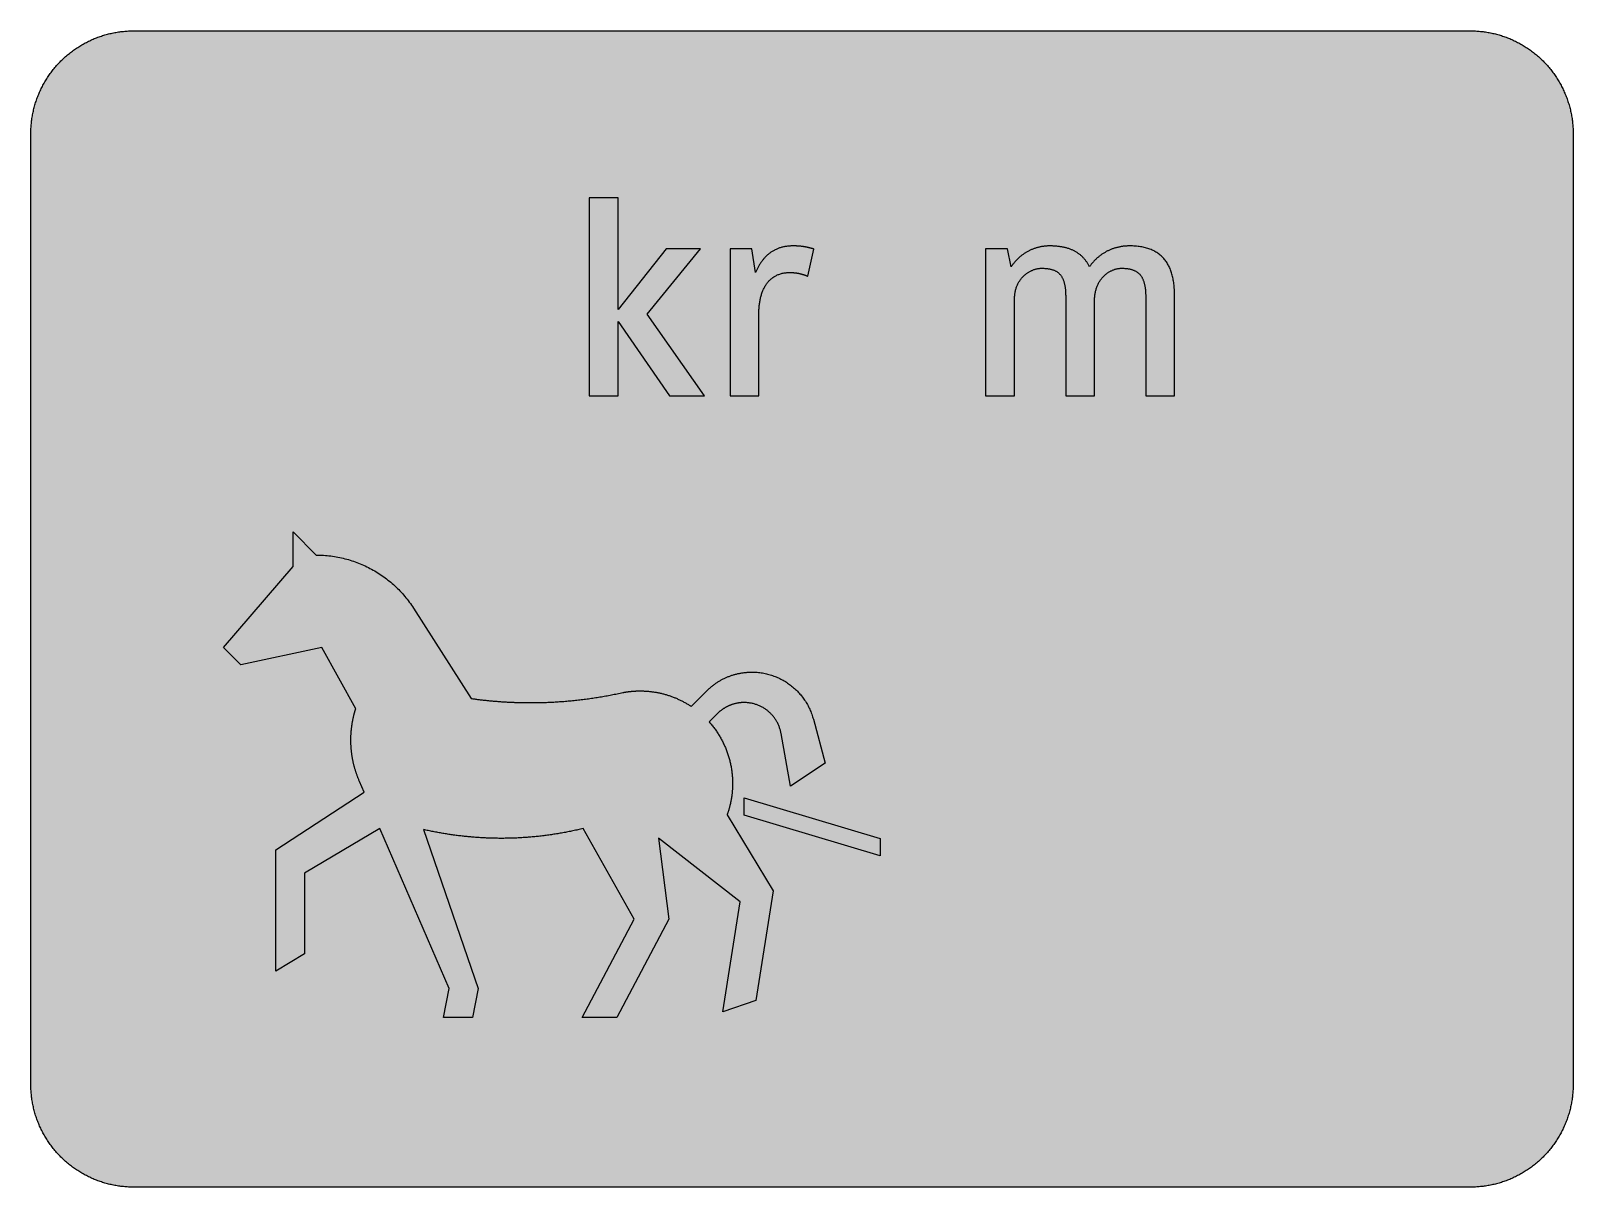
# Model space of a CAD drawing. Header units: millimetres. Extents: x 0 to 212, y 0 to 159.
import ezdxf

# ---------------------------------------------------------------- set-up
doc = ezdxf.new("R2010")
doc.units = ezdxf.units.MM

msp = doc.modelspace()

# ---------------------------------------------------------------- hatches: boundary and pattern name
for color, points in [(254, [(14.1633, 0.0536), (13.9878, 0.0533), (13.8125, 0.0559), (13.6373, 0.061), (13.462, 0.0686), (13.2893, 0.0787), (13.114, 0.0914), (12.9413, 0.1041), (12.7686, 0.1219), (12.5959, 0.1397), (12.4231, 0.16), (12.2504, 0.1829), (12.0777, 0.2057), (11.9075, 0.2337), (11.7373, 0.2616), (11.5672, 0.2921), (11.397, 0.3251), (11.2268, 0.3607), (11.0592, 0.3988), (10.8915, 0.4369), (10.7239, 0.4775), (10.5562, 0.5207), (10.3886, 0.5664), (10.2235, 0.6121), (10.0584, 0.6629), (9.8933, 0.7137), (9.7307, 0.7671), (9.5682, 0.8204), (9.4056, 0.8788), (9.2431, 0.9373), (9.083, 0.9982), (8.923, 1.0617), (8.763, 1.1252), (8.6055, 1.1938), (8.4455, 1.2624), (8.2906, 1.331), (8.1331, 1.4046), (7.9781, 1.4783), (7.8232, 1.5545), (7.6708, 1.6332), (7.5184, 1.7145), (7.366, 1.7958), (7.2161, 1.8796), (7.0663, 1.966), (6.919, 2.0523), (6.7716, 2.1438), (6.6243, 2.2352), (6.4795, 2.3266), (6.3348, 2.4232), (6.19, 2.5197), (6.0477, 2.6187), (5.908, 2.7178), (5.7683, 2.8194), (5.6286, 2.9235), (5.4915, 3.0302), (5.3543, 3.1369), (5.2197, 3.2461), (5.0851, 3.3579), (4.953, 3.4722), (4.8209, 3.5865), (4.6914, 3.7033), (4.5644, 3.8202), (4.4348, 3.9395), (4.3104, 4.0615), (4.1859, 4.1859), (4.0615, 4.3104), (3.9395, 4.4348), (3.8202, 4.5618), (3.7033, 4.6914), (3.5865, 4.8209), (3.4722, 4.953), (3.3579, 5.0851), (3.2487, 5.2197), (3.1369, 5.3543), (3.0302, 5.4915), (2.9235, 5.6286), (2.8194, 5.7683), (2.7178, 5.908), (2.6187, 6.0477), (2.5197, 6.19), (2.4232, 6.3348), (2.3266, 6.477), (2.2352, 6.6243), (2.1438, 6.7691), (2.0523, 6.919), (1.966, 7.0663), (1.8796, 7.2161), (1.7958, 7.366), (1.7145, 7.5184), (1.6332, 7.6708), (1.5545, 7.8232), (1.4783, 7.9781), (1.4046, 8.1331), (1.331, 8.2906), (1.2598, 8.4455), (1.1913, 8.603), (1.1252, 8.763), (1.0592, 8.923), (0.9982, 9.083), (0.9373, 9.2431), (0.8763, 9.4056), (0.8204, 9.5682), (0.7645, 9.7307), (0.7112, 9.8933), (0.6604, 10.0584), (0.6121, 10.2235), (0.5639, 10.3911), (0.5207, 10.5562), (0.4775, 10.7239), (0.4343, 10.8915), (0.3962, 11.0592), (0.3607, 11.2268), (0.3251, 11.397), (0.2921, 11.5672), (0.2616, 11.7373), (0.2311, 11.9075), (0.2057, 12.0802), (0.1803, 12.2504), (0.1575, 12.4231), (0.1372, 12.5959), (0.1194, 12.7686), (0.1041, 12.9413), (0.0889, 13.1166), (0.0787, 13.2893), (0.0686, 13.4645), (0.061, 13.6373), (0.0559, 13.8125), (0.0508, 13.9878), (0.0508, 14.163), (0.0522, 144.6925), (0.0508, 144.8664), (0.0559, 145.0416), (0.061, 145.2169), (0.0686, 145.3896), (0.0787, 145.5649), (0.0889, 145.7376), (0.1041, 145.9128), (0.1194, 146.0856), (0.1372, 146.2583), (0.1575, 146.431), (0.1803, 146.6037), (0.2057, 146.7739), (0.2311, 146.9466), (0.2616, 147.1168), (0.2921, 147.287), (0.3251, 147.4572), (0.3607, 147.6248), (0.3962, 147.795), (0.4343, 147.9626), (0.4775, 148.1303), (0.5207, 148.2979), (0.5639, 148.463), (0.6121, 148.6281), (0.6604, 148.7932), (0.7112, 148.9583), (0.7645, 149.1234), (0.8204, 149.286), (0.8763, 149.4485), (0.9373, 149.6111), (0.9982, 149.7711), (1.0592, 149.9311), (1.1252, 150.0911), (1.1913, 150.2486), (1.2598, 150.4061), (1.331, 150.5636), (1.4046, 150.7185), (1.4783, 150.876), (1.5545, 151.0284), (1.6332, 151.1833), (1.7145, 151.3357), (1.7958, 151.4856), (1.8796, 151.638), (1.966, 151.7879), (2.0523, 151.9352), (2.1438, 152.0825), (2.2352, 152.2298), (2.3266, 152.3746), (2.4232, 152.5194), (2.5197, 152.6616), (2.6187, 152.8039), (2.7178, 152.9461), (2.8194, 153.0858), (2.9235, 153.2255), (3.0302, 153.3627), (3.1369, 153.4973), (3.2487, 153.6344), (3.3579, 153.7665), (3.4722, 153.8986), (3.5865, 154.0307), (3.7033, 154.1602), (3.8202, 154.2898), (3.9395, 154.4168), (4.0615, 154.5438), (4.1859, 154.6682), (4.3104, 154.7901), (4.4348, 154.9121), (4.5644, 155.034), (4.6914, 155.1508), (4.8209, 155.2677), (4.953, 155.382), (5.0851, 155.4937), (5.2197, 155.6055), (5.3543, 155.7147), (5.4915, 155.8239), (5.6286, 155.9281), (5.7683, 156.0322), (5.908, 156.1338), (6.0477, 156.2354), (6.19, 156.3345), (6.3348, 156.431), (6.4795, 156.525), (6.6243, 156.6189), (6.7716, 156.7104), (6.919, 156.7993), (7.0663, 156.8882), (7.2161, 156.9745), (7.366, 157.0584), (7.5184, 157.1396), (7.6708, 157.2209), (7.8232, 157.2971), (7.9781, 157.3733), (8.1331, 157.4495), (8.2906, 157.5206), (8.4455, 157.5918), (8.6055, 157.6603), (8.763, 157.7289), (8.923, 157.7924), (9.083, 157.8559), (9.2431, 157.9169), (9.4056, 157.9753), (9.5682, 158.0337), (9.7307, 158.0871), (9.8933, 158.1404), (10.0584, 158.1912), (10.2235, 158.242), (10.3886, 158.2877), (10.5562, 158.3334), (10.7239, 158.3766), (10.8915, 158.4173), (11.0592, 158.4579), (11.2268, 158.4935), (11.397, 158.529), (11.5672, 158.562), (11.7373, 158.5925), (11.9075, 158.6205), (12.0777, 158.6484), (12.2504, 158.6713), (12.4231, 158.6941), (12.5959, 158.7144), (12.7686, 158.7322), (12.9413, 158.75), (13.114, 158.7627), (13.2893, 158.7754), (13.462, 158.7856), (13.6373, 158.7932), (13.8125, 158.7983), (13.9878, 158.8008), (14.163, 158.8033), (197.6078, 158.8036), (197.7822, 158.8008), (197.9574, 158.7983), (198.1327, 158.7932), (198.3054, 158.7856), (198.4807, 158.7754), (198.6534, 158.7627), (198.8287, 158.75), (199.0014, 158.7322), (199.1741, 158.7144), (199.3468, 158.6941), (199.5195, 158.6713), (199.6897, 158.6484), (199.8624, 158.6205), (200.0326, 158.5925), (200.2028, 158.562), (200.373, 158.529), (200.5432, 158.4935), (200.7108, 158.4579), (200.8784, 158.4173), (201.0461, 158.3766), (201.2137, 158.3334), (201.3788, 158.2877), (201.5465, 158.242), (201.7116, 158.1912), (201.8767, 158.1404), (202.0392, 158.0871), (202.2018, 158.0337), (202.3643, 157.9753), (202.5269, 157.9169), (202.6869, 157.8559), (202.8469, 157.7924), (203.007, 157.7289), (203.167, 157.6603), (203.3245, 157.5918), (203.4794, 157.5206), (203.6369, 157.4495), (203.7918, 157.3733), (203.9468, 157.2971), (204.0992, 157.2209), (204.2516, 157.1396), (204.404, 157.0584), (204.5538, 156.9745), (204.7037, 156.8882), (204.8535, 156.7993), (205.0009, 156.7104), (205.1456, 156.6189), (205.293, 156.525), (205.4352, 156.431), (205.58, 156.3345), (205.7222, 156.2354), (205.8619, 156.1338), (206.0016, 156.0322), (206.1413, 155.9281), (206.2785, 155.8239), (206.4156, 155.7147), (206.5503, 155.6055), (206.6849, 155.4937), (206.817, 155.382), (206.949, 155.2677), (207.0786, 155.1508), (207.2081, 155.034), (207.3351, 154.9121), (207.4596, 154.7901), (207.584, 154.6682), (207.7085, 154.5438), (207.8304, 154.4168), (207.9498, 154.2898), (208.0666, 154.1602), (208.1835, 154.0307), (208.2978, 153.8986), (208.4121, 153.7665), (208.5238, 153.6344), (208.6331, 153.4973), (208.7397, 153.3627), (208.8464, 153.2255), (208.9506, 153.0858), (209.0522, 152.9461), (209.1512, 152.8039), (209.2503, 152.6616), (209.3468, 152.5194), (209.4433, 152.3746), (209.5348, 152.2298), (209.6262, 152.0825), (209.7176, 151.9352), (209.804, 151.7879), (209.8904, 151.638), (209.9742, 151.4856), (210.0555, 151.3357), (210.1367, 151.1833), (210.2155, 151.0284), (210.2917, 150.876), (210.3653, 150.7185), (210.439, 150.5636), (210.5076, 150.4061), (210.5762, 150.2486), (210.6447, 150.0911), (210.7082, 149.9311), (210.7717, 149.7711), (210.8327, 149.6111), (210.8911, 149.4485), (210.9495, 149.286), (211.0029, 149.1234), (211.0562, 148.9583), (211.107, 148.7932), (211.1578, 148.6281), (211.2035, 148.463), (211.2493, 148.2979), (211.2924, 148.1303), (211.3331, 147.9626), (211.3712, 147.795), (211.4093, 147.6248), (211.4448, 147.4572), (211.4779, 147.287), (211.5083, 147.1168), (211.5363, 146.9466), (211.5642, 146.7739), (211.5871, 146.6037), (211.6099, 146.431), (211.6303, 146.2583), (211.648, 146.0856), (211.6658, 145.9128), (211.6785, 145.7376), (211.6912, 145.5649), (211.7014, 145.3896), (211.709, 145.2169), (211.7141, 145.0416), (211.7166, 144.8664), (211.7166, 144.6911), (211.7189, 14.1647), (211.7166, 13.9878), (211.7141, 13.8125), (211.709, 13.6373), (211.7014, 13.4645), (211.6912, 13.2893), (211.6785, 13.1166), (211.6658, 12.9413), (211.648, 12.7686), (211.6303, 12.5959), (211.6099, 12.4231), (211.5871, 12.2504), (211.5642, 12.0802), (211.5363, 11.9075), (211.5083, 11.7373), (211.4779, 11.5672), (211.4448, 11.397), (211.4093, 11.2268), (211.3712, 11.0592), (211.3331, 10.8915), (211.2924, 10.7239), (211.2493, 10.5562), (211.2035, 10.3911), (211.1578, 10.2235), (211.107, 10.0584), (211.0562, 9.8933), (211.0029, 9.7307), (210.9495, 9.5682), (210.8911, 9.4056), (210.8327, 9.2431), (210.7717, 9.083), (210.7082, 8.923), (210.6447, 8.763), (210.5762, 8.603), (210.5076, 8.4455), (210.439, 8.2906), (210.3653, 8.1331), (210.2917, 7.9781), (210.2155, 7.8232), (210.1367, 7.6708), (210.0555, 7.5184), (209.9742, 7.366), (209.8904, 7.2161), (209.804, 7.0663), (209.7176, 6.919), (209.6262, 6.7691), (209.5348, 6.6243), (209.4433, 6.477), (209.3468, 6.3348), (209.2503, 6.19), (209.1512, 6.0477), (209.0522, 5.908), (208.9506, 5.7683), (208.8464, 5.6286), (208.7397, 5.4915), (208.6331, 5.3543), (208.5238, 5.2197), (208.4121, 5.0851), (208.2978, 4.953), (208.1835, 4.8209), (208.0666, 4.6914), (207.9498, 4.5618), (207.8304, 4.4348), (207.7085, 4.3104), (207.584, 4.1859), (207.4596, 4.0615), (207.3351, 3.9395), (207.2081, 3.8202), (207.0786, 3.7033), (206.949, 3.5865), (206.817, 3.4722), (206.6849, 3.3579), (206.5503, 3.2461), (206.4156, 3.1369), (206.2785, 3.0302), (206.1413, 2.9235), (206.0016, 2.8194), (205.8619, 2.7178), (205.7222, 2.6187), (205.58, 2.5197), (205.4352, 2.4232), (205.293, 2.3266), (205.1456, 2.2352), (205.0009, 2.1438), (204.8535, 2.0523), (204.7037, 1.966), (204.5538, 1.8796), (204.404, 1.7958), (204.2516, 1.7145), (204.0992, 1.6332), (203.9468, 1.5545), (203.7918, 1.4783), (203.6369, 1.4046), (203.4794, 1.331), (203.3245, 1.2624), (203.167, 1.1938), (203.007, 1.1252), (202.8469, 1.0617), (202.6869, 0.9982), (202.5269, 0.9373), (202.3643, 0.8788), (202.2018, 0.8204), (202.0392, 0.7671), (201.8767, 0.7137), (201.7116, 0.6629), (201.5465, 0.6121), (201.3788, 0.5664), (201.2137, 0.5207), (201.0461, 0.4775), (200.8784, 0.4369), (200.7108, 0.3988), (200.5432, 0.3607), (200.373, 0.3251), (200.2028, 0.2921), (200.0326, 0.2616), (199.8624, 0.2337), (199.6897, 0.2057), (199.5195, 0.1829), (199.3468, 0.16), (199.1741, 0.1397), (199.0014, 0.1219), (198.8287, 0.1041), (198.6534, 0.0914), (198.4807, 0.0787), (198.3054, 0.0686), (198.1327, 0.061), (197.9574, 0.0559), (197.7822, 0.0533), (197.6069, 0.0533)]), (59, [(80.6429, 108.7092), (80.6429, 118.9147), (87.7066, 108.7092), (92.5174, 108.7092), (84.6406, 119.9236), (91.9357, 128.8877), (87.2409, 128.8877), (80.6429, 120.5435), (80.6429, 135.8731), (76.6851, 135.8731), (76.6851, 108.7092)]), (59, [(104.2377, 125.6273), (104.2772, 125.6259), (104.3153, 125.6259), (104.3559, 125.6259), (104.394, 125.6233), (104.4346, 125.6233), (104.4727, 125.6208), (104.5108, 125.6208), (104.5489, 125.6182), (104.587, 125.6157), (104.6251, 125.6157), (104.6632, 125.6132), (104.7013, 125.6106), (104.7394, 125.6055), (104.7775, 125.603), (104.8156, 125.6005), (104.8537, 125.5954), (104.8893, 125.5928), (104.9274, 125.5878), (104.9655, 125.5852), (105.0011, 125.5801), (105.0392, 125.5751), (105.0747, 125.57), (105.1128, 125.5649), (105.1484, 125.5598), (105.1865, 125.5522), (105.222, 125.5471), (105.2601, 125.5395), (105.2957, 125.5344), (105.3338, 125.5268), (105.3694, 125.5192), (105.4075, 125.5116), (105.443, 125.5039), (105.4811, 125.4963), (105.5167, 125.4887), (105.5548, 125.4811), (105.5903, 125.4709), (105.6284, 125.4633), (105.6665, 125.4531), (105.7021, 125.4455), (105.7402, 125.4354), (105.7783, 125.4252), (105.8139, 125.415), (105.852, 125.4049), (105.8901, 125.3947), (105.9282, 125.382), (105.9663, 125.3719), (106.0044, 125.3592), (106.0425, 125.349), (106.0806, 125.3363), (106.1187, 125.3236), (106.1568, 125.3109), (106.1974, 125.2982), (106.2355, 125.2855), (106.2761, 125.2703), (106.3142, 125.2576), (106.3549, 125.2449), (106.3955, 125.2296), (106.4336, 125.2144), (106.4743, 125.1991), (106.5149, 125.1839), (106.5555, 125.1687), (106.5987, 125.1534), (106.6394, 125.1382), (106.68, 125.1204), (107.4967, 128.8489), (107.4572, 128.8593), (107.4191, 128.8694), (107.381, 128.8796), (107.3455, 128.8898), (107.3074, 128.9025), (107.2693, 128.9126), (107.2337, 128.9228), (107.1956, 128.9329), (107.1575, 128.9431), (107.122, 128.9533), (107.0839, 128.9634), (107.0483, 128.9736), (107.0102, 128.9837), (106.9746, 128.9939), (106.9365, 129.0041), (106.8984, 129.0117), (106.8629, 129.0218), (106.8248, 129.032), (106.7867, 129.0396), (106.7486, 129.0498), (106.713, 129.0599), (106.6749, 129.0676), (106.6368, 129.0752), (106.5962, 129.0853), (106.5581, 129.093), (106.52, 129.1006), (106.4793, 129.1107), (106.4412, 129.1184), (106.4006, 129.126), (106.36, 129.1336), (106.3193, 129.1412), (106.2787, 129.1488), (106.2355, 129.1539), (106.1949, 129.1615), (106.1517, 129.1692), (106.1085, 129.1768), (106.0653, 129.1819), (106.0221, 129.1895), (105.9764, 129.1946), (105.9307, 129.1996), (105.885, 129.2047), (105.8393, 129.2123), (105.7935, 129.2174), (105.7453, 129.2225), (105.697, 129.2276), (105.6462, 129.2301), (105.598, 129.2352), (105.5472, 129.2403), (105.4964, 129.2428), (105.443, 129.2479), (105.3922, 129.2504), (105.3363, 129.253), (105.283, 129.2581), (105.2271, 129.2606), (105.1712, 129.2631), (105.1154, 129.2657), (105.0569, 129.2657), (104.9985, 129.2682), (104.9376, 129.2708), (104.8766, 129.2708), (104.8156, 129.2733), (104.7521, 129.2733), (104.6886, 129.2733), (104.6226, 129.2733), (104.4981, 129.2733), (104.3711, 129.2682), (104.2492, 129.2631), (104.1273, 129.2555), (104.0079, 129.2454), (103.8911, 129.2327), (103.7742, 129.2174), (103.6599, 129.2022), (103.5482, 129.1819), (103.4364, 129.1615), (103.3272, 129.1387), (103.218, 129.1133), (103.1113, 129.0853), (103.0072, 129.0574), (102.9056, 129.0269), (102.804, 128.9939), (102.7024, 128.9583), (102.6033, 128.9202), (102.5068, 128.8821), (102.4128, 128.8415), (102.3188, 128.7983), (102.2248, 128.7551), (102.1334, 128.7094), (102.0445, 128.6612), (101.9556, 128.6129), (101.8692, 128.5621), (101.7854, 128.5088), (101.7016, 128.4554), (101.6178, 128.3995), (101.5365, 128.3411), (101.4578, 128.2827), (101.379, 128.2217), (101.3028, 128.1582), (101.2266, 128.0947), (101.1504, 128.0312), (101.0793, 127.9652), (101.0056, 127.8966), (100.9371, 127.828), (100.8659, 127.7569), (100.7974, 127.6833), (100.7313, 127.6121), (100.6653, 127.5359), (100.6018, 127.4597), (100.5383, 127.3835), (100.4748, 127.3048), (100.4138, 127.2261), (100.3554, 127.1448), (100.297, 127.0635), (100.2386, 126.9822), (100.1827, 126.8984), (100.1268, 126.812), (100.0735, 126.7257), (100.0201, 126.6393), (99.9668, 126.553), (99.916, 126.4641), (99.8677, 126.3726), (99.8169, 126.2837), (99.7687, 126.1923), (99.7229, 126.0983), (99.6772, 126.0069), (99.6315, 125.9129), (99.5858, 125.8164), (99.5426, 125.7224), (99.502, 125.6259), (98.9983, 128.8877), (96.0106, 128.8877), (96.0106, 108.7092), (99.9684, 108.7092), (99.9684, 119.9621), (99.9668, 120.1064), (99.9719, 120.2538), (99.9744, 120.3985), (99.982, 120.5433), (99.9896, 120.6856), (99.9998, 120.8278), (100.0125, 120.9675), (100.0252, 121.1072), (100.043, 121.2444), (100.0608, 121.3815), (100.0811, 121.5161), (100.1014, 121.6508), (100.1243, 121.7828), (100.1522, 121.9149), (100.1776, 122.0445), (100.2081, 122.1715), (100.2411, 122.2985), (100.2741, 122.4229), (100.3097, 122.5474), (100.3478, 122.6668), (100.3884, 122.7861), (100.4291, 122.9055), (100.4722, 123.0198), (100.5205, 123.1341), (100.5688, 123.2459), (100.6196, 123.3576), (100.6704, 123.4643), (100.7262, 123.571), (100.7821, 123.6751), (100.8405, 123.7767), (100.904, 123.8758), (100.9675, 123.9723), (101.031, 124.0663), (101.0996, 124.1603), (101.1707, 124.2492), (101.2419, 124.3381), (101.3181, 124.4219), (101.3943, 124.5057), (101.473, 124.5845), (101.5543, 124.6632), (101.6381, 124.7369), (101.7245, 124.808), (101.8134, 124.8791), (101.9048, 124.9451), (101.9988, 125.0086), (102.0928, 125.0696), (102.1918, 125.128), (102.2909, 125.1839), (102.395, 125.2347), (102.4992, 125.283), (102.6084, 125.3287), (102.7176, 125.3719), (102.8319, 125.4125), (102.9462, 125.4481), (103.063, 125.4811), (103.185, 125.5116), (103.3069, 125.537), (103.4313, 125.5624), (103.5583, 125.5801), (103.6904, 125.5979), (103.8225, 125.6106), (103.9571, 125.6182), (104.0968, 125.6233), (104.2365, 125.6259)]), (59, [(146.0306, 108.7092), (146.0306, 121.708), (146.0297, 121.854), (146.0348, 121.9962), (146.0424, 122.1359), (146.0551, 122.2756), (146.0678, 122.4102), (146.0856, 122.5448), (146.1033, 122.6744), (146.1262, 122.8014), (146.1516, 122.9284), (146.177, 123.0503), (146.2075, 123.1722), (146.2405, 123.2891), (146.2761, 123.4059), (146.3116, 123.5177), (146.3523, 123.6294), (146.3929, 123.7361), (146.4361, 123.8428), (146.4818, 123.9444), (146.5301, 124.046), (146.5809, 124.1425), (146.6317, 124.239), (146.685, 124.333), (146.7409, 124.4244), (146.7993, 124.5133), (146.8577, 124.5997), (146.9187, 124.6835), (146.9796, 124.7648), (147.0431, 124.8435), (147.1092, 124.9197), (147.1752, 124.9934), (147.2413, 125.0671), (147.3098, 125.1356), (147.3784, 125.2042), (147.4495, 125.2703), (147.5232, 125.3312), (147.5943, 125.3922), (147.668, 125.4506), (147.7416, 125.5065), (147.8178, 125.5624), (147.894, 125.6132), (147.9702, 125.6614), (148.0464, 125.7097), (148.1252, 125.7554), (148.2039, 125.7986), (148.2801, 125.8392), (148.3589, 125.8773), (148.4376, 125.9129), (148.5163, 125.9484), (148.5976, 125.9789), (148.6764, 126.0094), (148.7551, 126.0373), (148.8338, 126.0627), (148.9126, 126.0856), (148.9913, 126.1085), (149.0701, 126.1262), (149.1488, 126.144), (149.2275, 126.1593), (149.3037, 126.172), (149.3799, 126.1847), (149.4561, 126.1923), (149.5323, 126.1999), (149.606, 126.205), (149.6822, 126.2075), (149.7533, 126.2101), (149.8625, 126.2075), (149.9692, 126.205), (150.0734, 126.2024), (150.175, 126.1948), (150.2766, 126.1897), (150.3731, 126.1796), (150.4696, 126.1694), (150.5636, 126.1567), (150.6576, 126.1415), (150.749, 126.1262), (150.8354, 126.1085), (150.9243, 126.0907), (151.0081, 126.0678), (151.0919, 126.0475), (151.1732, 126.0221), (151.2519, 125.9942), (151.3307, 125.9662), (151.4043, 125.9383), (151.4805, 125.9053), (151.5516, 125.8722), (151.6228, 125.8367), (151.6888, 125.7986), (151.7574, 125.7579), (151.8209, 125.7173), (151.8844, 125.6741), (151.9453, 125.6284), (152.0063, 125.5827), (152.0622, 125.5319), (152.1181, 125.4811), (152.1739, 125.4277), (152.2273, 125.3744), (152.2781, 125.316), (152.3263, 125.2576), (152.3746, 125.1966), (152.4203, 125.1331), (152.4635, 125.0671), (152.5067, 124.9985), (152.5473, 124.9299), (152.5854, 124.8588), (152.6235, 124.7826), (152.6591, 124.7064), (152.6946, 124.6302), (152.7251, 124.5489), (152.7581, 124.4651), (152.7861, 124.3813), (152.814, 124.2949), (152.8394, 124.2035), (152.8648, 124.112), (152.8877, 124.018), (152.9105, 123.9241), (152.9309, 123.825), (152.9486, 123.7234), (152.9664, 123.6218), (152.9817, 123.5151), (152.9944, 123.4084), (153.0071, 123.2967), (153.0172, 123.1849), (153.0274, 123.0706), (153.035, 122.9512), (153.0426, 122.8319), (153.0477, 122.7099), (153.0502, 122.5855), (153.0528, 122.4585), (153.0528, 122.3289), (153.0544, 108.7092), (157.0122, 108.7092), (157.0122, 122.5225), (157.0101, 122.7226), (157.005, 122.9233), (156.9999, 123.1189), (156.9898, 123.3145), (156.9771, 123.505), (156.9618, 123.6929), (156.9441, 123.8783), (156.9237, 124.0587), (156.9009, 124.239), (156.8755, 124.4143), (156.845, 124.587), (156.8145, 124.7572), (156.779, 124.9248), (156.7409, 125.0899), (156.7028, 125.2525), (156.657, 125.41), (156.6113, 125.5649), (156.5631, 125.7173), (156.5097, 125.8672), (156.4564, 126.0119), (156.398, 126.1567), (156.337, 126.2964), (156.271, 126.4336), (156.2049, 126.5682), (156.1338, 126.6977), (156.0601, 126.8273), (155.9839, 126.9517), (155.9052, 127.0737), (155.8239, 127.1905), (155.7376, 127.3073), (155.6487, 127.4191), (155.5572, 127.5283), (155.4607, 127.6325), (155.3616, 127.7366), (155.26, 127.8357), (155.1559, 127.9296), (155.0467, 128.0236), (154.9375, 128.1125), (154.8206, 128.1989), (154.7038, 128.2827), (154.5819, 128.364), (154.4574, 128.4402), (154.3304, 128.5138), (154.1983, 128.5824), (154.0637, 128.6485), (153.9265, 128.712), (153.7843, 128.7729), (153.6395, 128.8288), (153.4897, 128.8821), (153.3398, 128.9329), (153.1849, 128.9787), (153.0248, 129.0218), (152.8623, 129.0625), (152.6972, 129.098), (152.527, 129.1311), (152.3543, 129.1615), (152.179, 129.1869), (151.9987, 129.2098), (151.8133, 129.2301), (151.6278, 129.2454), (151.4373, 129.2581), (151.2418, 129.2657), (151.0436, 129.2708), (150.8404, 129.2733), (150.7439, 129.2733), (150.6474, 129.2708), (150.5509, 129.2682), (150.4544, 129.2631), (150.3578, 129.2581), (150.2613, 129.2504), (150.1673, 129.2403), (150.0708, 129.2301), (149.9743, 129.22), (149.8778, 129.2073), (149.7813, 129.1946), (149.6847, 129.1793), (149.5908, 129.1615), (149.4942, 129.1438), (149.3977, 129.1234), (149.3037, 129.1031), (149.2098, 129.0803), (149.1132, 129.0574), (149.0193, 129.032), (148.9253, 129.0066), (148.8313, 128.9787), (148.7373, 128.9482), (148.6459, 128.9177), (148.5519, 128.8872), (148.4605, 128.8542), (148.3665, 128.8186), (148.275, 128.7831), (148.1836, 128.745), (148.0947, 128.7069), (148.0033, 128.6662), (147.9144, 128.6231), (147.8229, 128.5799), (147.734, 128.5342), (147.6477, 128.4884), (147.5588, 128.4402), (147.4724, 128.3919), (147.386, 128.3411), (147.2997, 128.2903), (147.2133, 128.2344), (147.1295, 128.1811), (147.0457, 128.1252), (146.9619, 128.0668), (146.878, 128.0058), (146.7968, 127.9449), (146.7155, 127.8839), (146.6342, 127.8179), (146.5555, 127.7518), (146.4767, 127.6858), (146.398, 127.6172), (146.3192, 127.5461), (146.243, 127.475), (146.1668, 127.4013), (146.0932, 127.3277), (146.0195, 127.2515), (145.9459, 127.1727), (145.8722, 127.094), (145.8011, 127.0127), (145.7325, 126.9314), (145.6614, 126.8451), (145.5928, 126.7612), (145.5268, 126.6723), (145.4607, 126.5834), (145.3947, 126.4945), (145.3312, 126.4006), (145.288, 126.4895), (145.2448, 126.5784), (145.1991, 126.6622), (145.1534, 126.7485), (145.1051, 126.8298), (145.0569, 126.9111), (145.0061, 126.9924), (144.9553, 127.0711), (144.9019, 127.1499), (144.846, 127.2235), (144.7902, 127.2997), (144.7343, 127.3734), (144.6759, 127.4445), (144.6174, 127.5156), (144.5539, 127.5842), (144.493, 127.6528), (144.4295, 127.7188), (144.3634, 127.7849), (144.2974, 127.8484), (144.2288, 127.9093), (144.1602, 127.9703), (144.0891, 128.0312), (144.018, 128.0897), (143.9443, 128.1455), (143.8707, 128.2014), (143.7945, 128.2548), (143.7157, 128.3081), (143.637, 128.3589), (143.5583, 128.4097), (143.477, 128.458), (143.3932, 128.5062), (143.3093, 128.5519), (143.223, 128.5951), (143.1366, 128.6383), (143.0477, 128.6789), (142.9563, 128.7196), (142.8648, 128.7577), (142.7734, 128.7958), (142.6794, 128.8313), (142.5829, 128.8669), (142.4864, 128.8999), (142.3873, 128.9304), (142.2883, 128.9609), (142.1867, 128.9914), (142.0851, 129.0168), (141.9809, 129.0447), (141.8742, 129.0676), (141.7676, 129.093), (141.6583, 129.1133), (141.5491, 129.1336), (141.4374, 129.1539), (141.3256, 129.1717), (141.2113, 129.1869), (141.0945, 129.2022), (140.9776, 129.2149), (140.8582, 129.2276), (140.7389, 129.2377), (140.6169, 129.2479), (140.495, 129.2555), (140.3706, 129.2631), (140.2461, 129.2682), (140.1166, 129.2708), (139.9896, 129.2733), (139.8575, 129.2733), (139.7635, 129.2733), (139.6695, 129.2708), (139.5755, 129.2682), (139.4816, 129.2631), (139.3876, 129.2555), (139.2936, 129.2479), (139.1996, 129.2403), (139.1056, 129.2301), (139.0142, 129.2174), (138.9202, 129.2047), (138.8288, 129.1895), (138.7348, 129.1742), (138.6434, 129.1565), (138.5519, 129.1387), (138.4605, 129.1184), (138.369, 129.098), (138.2776, 129.0752), (138.1862, 129.0498), (138.0973, 129.0244), (138.0058, 128.999), (137.9169, 128.971), (137.828, 128.9406), (137.7391, 128.9101), (137.6502, 128.8771), (137.5613, 128.8415), (137.475, 128.8059), (137.3861, 128.7704), (137.2997, 128.7323), (137.2133, 128.6916), (137.1295, 128.651), (137.0432, 128.6104), (136.9593, 128.5646), (136.873, 128.5189), (136.7892, 128.4732), (136.7079, 128.4249), (136.6241, 128.3767), (136.5428, 128.3233), (136.4615, 128.2725), (136.3802, 128.2192), (136.2989, 128.1633), (136.2202, 128.1074), (136.1389, 128.049), (136.0627, 127.9881), (135.984, 127.9271), (135.9078, 127.8661), (135.829, 127.8001), (135.7554, 127.7366), (135.6792, 127.668), (135.6055, 127.602), (135.5319, 127.5309), (135.4582, 127.4597), (135.3845, 127.3861), (135.3134, 127.3124), (135.2448, 127.2388), (135.1737, 127.16), (135.1051, 127.0813), (135.0366, 127.0025), (134.968, 126.9213), (134.9019, 126.8374), (134.8359, 126.7536), (134.7724, 126.6673), (134.7064, 126.5809), (134.6454, 126.492), (134.5819, 126.4006), (134.0788, 128.8877), (131.0901, 128.8877), (131.0901, 108.7092), (135.049, 108.7092), (135.049, 121.9408), (135.0493, 122.0775), (135.0543, 122.2121), (135.062, 122.3442), (135.0721, 122.4737), (135.0874, 122.6007), (135.1026, 122.7252), (135.1229, 122.8496), (135.1458, 122.969), (135.1712, 123.0884), (135.1991, 123.2027), (135.2296, 123.317), (135.2626, 123.4288), (135.2982, 123.538), (135.3337, 123.6447), (135.3744, 123.7488), (135.4176, 123.8504), (135.4607, 123.9495), (135.509, 124.0485), (135.5573, 124.1425), (135.6081, 124.2365), (135.6589, 124.3279), (135.7147, 124.4168), (135.7706, 124.5032), (135.8265, 124.587), (135.8875, 124.6683), (135.9484, 124.747), (136.0094, 124.8258), (136.0729, 124.902), (136.1389, 124.9731), (136.205, 125.0442), (136.2735, 125.1128), (136.3421, 125.1814), (136.4132, 125.2449), (136.4844, 125.3058), (136.5555, 125.3668), (136.6291, 125.4252), (136.7028, 125.4811), (136.779, 125.5344), (136.8527, 125.5852), (136.9289, 125.636), (137.0051, 125.6843), (137.0838, 125.7275), (137.16, 125.7706), (137.2387, 125.8138), (137.3175, 125.8519), (137.3962, 125.8875), (137.4724, 125.923), (137.5512, 125.9561), (137.6299, 125.9865), (137.7086, 126.017), (137.7874, 126.0424), (137.8661, 126.0678), (137.9449, 126.0907), (138.0236, 126.111), (138.0998, 126.1288), (138.1785, 126.1466), (138.2547, 126.1618), (138.3309, 126.1745), (138.4071, 126.1847), (138.4808, 126.1923), (138.5545, 126.1999), (138.6281, 126.205), (138.7018, 126.2075), (138.7729, 126.2101), (138.8821, 126.2075), (138.9863, 126.205), (139.0904, 126.2024), (139.1945, 126.1974), (139.2936, 126.1897), (139.3927, 126.1821), (139.4892, 126.172), (139.5832, 126.1618), (139.6746, 126.1491), (139.766, 126.1339), (139.8549, 126.1186), (139.9413, 126.1008), (140.0277, 126.0805), (140.1089, 126.0602), (140.1902, 126.0373), (140.2715, 126.0119), (140.3477, 125.9865), (140.4239, 125.9561), (140.4976, 125.9281), (140.5687, 125.8951), (140.6398, 125.8621), (140.7084, 125.8265), (140.7744, 125.7884), (140.8405, 125.7478), (140.904, 125.7071), (140.9649, 125.664), (141.0233, 125.6182), (141.0818, 125.57), (141.1376, 125.5217), (141.191, 125.4684), (141.2443, 125.415), (141.2951, 125.3592), (141.3459, 125.3033), (141.3916, 125.2423), (141.4374, 125.1788), (141.4831, 125.1153), (141.5237, 125.0493), (141.5644, 124.9807), (141.605, 124.9096), (141.6431, 124.8359), (141.6787, 124.7597), (141.7117, 124.681), (141.7447, 124.5997), (141.7752, 124.5184), (141.8057, 124.4321), (141.8336, 124.3457), (141.859, 124.2543), (141.8844, 124.1628), (141.9073, 124.0663), (141.9276, 123.9698), (141.9479, 123.8707), (141.9682, 123.7666), (141.9835, 123.6624), (141.9987, 123.5532), (142.0139, 123.444), (142.0266, 123.3297), (142.0368, 123.2154), (142.047, 123.096), (142.0546, 122.9741), (142.0597, 122.8522), (142.0647, 122.7252), (142.0698, 122.5956), (142.0724, 122.4636), (142.0724, 122.3289), (142.0731, 108.7092)]), (59, [(33.6543, 29.6869), (33.6543, 46.3557), (45.7853, 54.2932), (45.1499, 55.7608), (45.1129, 55.8444), (45.0774, 55.9283), (45.0418, 56.0121), (45.0088, 56.0959), (44.9732, 56.1823), (44.9402, 56.2661), (44.9072, 56.3524), (44.8742, 56.4388), (44.8437, 56.5226), (44.8132, 56.609), (44.7827, 56.6953), (44.7523, 56.7817), (44.7218, 56.8681), (44.6938, 56.9544), (44.6659, 57.0408), (44.638, 57.1271), (44.61, 57.2135), (44.5846, 57.3024), (44.5567, 57.3888), (44.5313, 57.4777), (44.5059, 57.564), (44.483, 57.6529), (44.4576, 57.7393), (44.4348, 57.8282), (44.4119, 57.9171), (44.3916, 58.0034), (44.3687, 58.0923), (44.3484, 58.1812), (44.3281, 58.2701), (44.3078, 58.359), (44.2874, 58.4479), (44.2697, 58.5368), (44.2519, 58.6257), (44.2341, 58.7146), (44.2163, 58.8061), (44.2011, 58.895), (44.1833, 58.9839), (44.1681, 59.0728), (44.1528, 59.1642), (44.1401, 59.2531), (44.1249, 59.3446), (44.1122, 59.4335), (44.0995, 59.5249), (44.0893, 59.6138), (44.0766, 59.7052), (44.0665, 59.7967), (44.0563, 59.8856), (44.0461, 59.977), (44.0385, 60.0685), (44.0284, 60.1574), (44.0207, 60.2488), (44.0131, 60.3402), (44.008, 60.4317), (44.0004, 60.5231), (43.9953, 60.6146), (43.9903, 60.7035), (43.9852, 60.7949), (43.9826, 60.8863), (43.9801, 60.9778), (43.9776, 61.0692), (43.975, 61.1607), (43.9725, 61.2521), (43.9725, 61.3435), (43.9725, 61.435), (43.9725, 61.5036), (43.9725, 61.5721), (43.9725, 61.6407), (43.975, 61.7093), (43.975, 61.7779), (43.9776, 61.8439), (43.9801, 61.9125), (43.9826, 61.9811), (43.9852, 62.0497), (43.9877, 62.1182), (43.9903, 62.1868), (43.9953, 62.2529), (44.0004, 62.3214), (44.003, 62.39), (44.008, 62.4586), (44.0131, 62.5246), (44.0182, 62.5932), (44.0258, 62.6618), (44.0309, 62.7304), (44.036, 62.7964), (44.0436, 62.865), (44.0512, 62.9336), (44.0588, 62.9996), (44.0665, 63.0682), (44.0741, 63.1368), (44.0817, 63.2028), (44.0893, 63.2714), (44.0995, 63.34), (44.1096, 63.406), (44.1173, 63.4746), (44.1274, 63.5406), (44.1376, 63.6092), (44.1477, 63.6753), (44.1604, 63.7438), (44.1706, 63.8099), (44.1833, 63.8785), (44.1935, 63.9445), (44.2062, 64.0105), (44.2189, 64.0791), (44.2316, 64.1452), (44.2443, 64.2112), (44.257, 64.2798), (44.2722, 64.3458), (44.2849, 64.4119), (44.3001, 64.4779), (44.3154, 64.5465), (44.3306, 64.6125), (44.3459, 64.6786), (44.3611, 64.7446), (44.3763, 64.8106), (44.3941, 64.8767), (44.4094, 64.9427), (44.4271, 65.0088), (44.4424, 65.0748), (44.4602, 65.1408), (44.4779, 65.2069), (44.4983, 65.2729), (44.516, 65.339), (44.5338, 65.405), (44.5541, 65.4685), (44.5719, 65.5345), (44.5922, 65.6006), (44.6126, 65.6666), (44.6329, 65.7301), (40.0043, 74.137), (28.8918, 71.7557), (26.5105, 74.137), (36.0355, 85.2495), (36.0355, 90.012), (39.2105, 86.837), (39.4614, 86.8324), (39.7154, 86.8274), (39.9669, 86.8172), (40.2158, 86.8045), (40.4673, 86.7867), (40.7162, 86.7639), (40.9651, 86.7385), (41.214, 86.708), (41.4604, 86.675), (41.7068, 86.6394), (41.9506, 86.5962), (42.197, 86.553), (42.4383, 86.5048), (42.6822, 86.4514), (42.9235, 86.3956), (43.1622, 86.3346), (43.401, 86.2736), (43.6397, 86.2051), (43.876, 86.1339), (44.1096, 86.0603), (44.3433, 85.9815), (44.5745, 85.9003), (44.8056, 85.8164), (45.0367, 85.7275), (45.2628, 85.6361), (45.4914, 85.5396), (45.7149, 85.4405), (45.9384, 85.3389), (46.1594, 85.2322), (46.3804, 85.123), (46.5963, 85.0113), (46.8147, 84.8944), (47.0281, 84.775), (47.2415, 84.6531), (47.4523, 84.5287), (47.6606, 84.3991), (47.8663, 84.267), (48.072, 84.1299), (48.2752, 83.9927), (48.4759, 83.8505), (48.674, 83.7057), (48.8696, 83.5584), (49.0652, 83.406), (49.2557, 83.251), (49.4462, 83.0936), (49.6341, 82.9335), (49.817, 82.771), (49.9999, 82.6033), (50.1802, 82.4332), (50.358, 82.263), (50.5333, 82.0877), (50.706, 81.9074), (50.8762, 81.727), (51.0438, 81.5442), (51.2064, 81.3562), (51.369, 81.1657), (51.529, 80.9752), (51.6839, 80.7796), (51.8363, 80.5815), (51.9887, 80.3808), (52.136, 80.1751), (52.2808, 79.9694), (52.4205, 79.7611), (52.5602, 79.5503), (60.4587, 67.1431), (60.5841, 67.1246), (60.7111, 67.1068), (60.8381, 67.089), (60.9651, 67.0738), (61.0921, 67.056), (61.2191, 67.0408), (61.3461, 67.0255), (61.4731, 67.0077), (61.5975, 66.9925), (61.7245, 66.9773), (61.8515, 66.962), (61.9811, 66.9493), (62.1081, 66.9341), (62.2351, 66.9214), (62.3621, 66.9061), (62.4891, 66.8934), (62.6161, 66.8807), (62.7431, 66.8655), (62.8701, 66.8528), (62.9971, 66.8426), (63.1241, 66.8299), (63.2511, 66.8172), (63.3781, 66.8071), (63.5076, 66.7944), (63.6346, 66.7842), (63.7616, 66.7741), (63.8886, 66.7639), (64.0156, 66.7537), (64.1426, 66.7436), (64.2722, 66.7334), (64.3992, 66.7233), (64.5262, 66.7156), (64.6532, 66.7055), (64.7802, 66.6979), (64.9097, 66.6902), (65.0367, 66.6801), (65.1637, 66.6725), (65.2907, 66.6648), (65.4202, 66.6598), (65.5472, 66.6521), (65.6742, 66.6445), (65.8012, 66.6394), (65.9308, 66.6344), (66.0578, 66.6267), (66.1848, 66.6217), (66.3143, 66.6166), (66.4413, 66.6115), (66.5683, 66.6064), (66.6979, 66.6039), (66.8249, 66.5988), (66.9519, 66.5963), (67.0814, 66.5912), (67.2084, 66.5886), (67.3354, 66.5861), (67.4649, 66.5836), (67.5919, 66.581), (67.7189, 66.5785), (67.8485, 66.5759), (67.9755, 66.5759), (68.1025, 66.5734), (68.232, 66.5734), (68.359, 66.5709), (68.4886, 66.5709), (68.6156, 66.5709), (68.8162, 66.5709), (69.0143, 66.5734), (69.215, 66.5734), (69.4157, 66.5759), (69.6163, 66.581), (69.8144, 66.5836), (70.0151, 66.5886), (70.2158, 66.5937), (70.4139, 66.5988), (70.6145, 66.6064), (70.8127, 66.6115), (71.0133, 66.6217), (71.214, 66.6293), (71.4121, 66.6394), (71.6128, 66.6471), (71.8109, 66.6598), (72.0115, 66.6699), (72.2097, 66.6826), (72.4103, 66.6953), (72.6084, 66.708), (72.8091, 66.7207), (73.0072, 66.736), (73.2079, 66.7512), (73.406, 66.769), (73.6041, 66.7842), (73.8048, 66.802), (74.0029, 66.8198), (74.201, 66.8376), (74.3991, 66.8579), (74.5998, 66.8782), (74.7979, 66.8985), (74.996, 66.9214), (75.1942, 66.9417), (75.3923, 66.9646), (75.5904, 66.99), (75.7885, 67.0128), (75.9866, 67.0382), (76.1848, 67.0636), (76.3829, 67.089), (76.581, 67.117), (76.7791, 67.1449), (76.9772, 67.1728), (77.1754, 67.2008), (77.3735, 67.2313), (77.5691, 67.2617), (77.7672, 67.2922), (77.9653, 67.3227), (78.1609, 67.3557), (78.359, 67.3887), (78.5571, 67.4218), (78.7527, 67.4548), (78.9483, 67.4903), (79.1464, 67.5259), (79.342, 67.5615), (79.5401, 67.5996), (79.7357, 67.6377), (79.9313, 67.6758), (80.1268, 67.7139), (80.325, 67.7545), (80.5205, 67.7951), (80.7161, 67.8358), (80.9117, 67.8764), (81.1073, 67.9196), (81.3029, 67.9628), (81.358, 67.9729), (81.3918, 67.978), (81.4273, 67.9856), (81.4629, 67.9907), (81.4984, 67.9958), (81.534, 68.0034), (81.5696, 68.0085), (81.6051, 68.0136), (81.6432, 68.0212), (81.6788, 68.0263), (81.7143, 68.0314), (81.7499, 68.0364), (81.7855, 68.0415), (81.821, 68.0491), (81.8566, 68.0542), (81.8921, 68.0593), (81.9277, 68.0644), (81.9633, 68.0669), (81.9988, 68.072), (82.0369, 68.0771), (82.0725, 68.0822), (82.108, 68.0872), (82.1436, 68.0898), (82.1792, 68.0949), (82.2147, 68.0999), (82.2503, 68.1025), (82.2884, 68.1076), (82.3239, 68.1101), (82.3595, 68.1152), (82.3951, 68.1177), (82.4306, 68.1228), (82.4662, 68.1253), (82.5043, 68.1304), (82.5398, 68.133), (82.5754, 68.1355), (82.611, 68.138), (82.6465, 68.1406), (82.6846, 68.1457), (82.7202, 68.1482), (82.7557, 68.1507), (82.7913, 68.1533), (82.8269, 68.1558), (82.865, 68.1584), (82.9005, 68.1584), (82.9361, 68.1609), (82.9716, 68.1634), (83.0097, 68.166), (83.0453, 68.1685), (83.0809, 68.1685), (83.1164, 68.1711), (83.152, 68.1711), (83.1901, 68.1736), (83.2256, 68.1761), (83.2612, 68.1761), (83.2968, 68.1761), (83.3349, 68.1787), (83.3704, 68.1787), (83.406, 68.1812), (83.4415, 68.1812), (83.4796, 68.1812), (83.5152, 68.1812), (83.5508, 68.1812), (83.5863, 68.1812), (83.6219, 68.1838), (83.66, 68.1838), (83.7768, 68.1812), (83.8937, 68.1812), (84.0105, 68.1787), (84.1273, 68.1736), (84.2442, 68.1685), (84.361, 68.1634), (84.4779, 68.1558), (84.5947, 68.1482), (84.7115, 68.138), (84.8258, 68.1279), (84.9427, 68.1177), (85.0595, 68.105), (85.1738, 68.0923), (85.2907, 68.0771), (85.405, 68.0618), (85.5193, 68.0466), (85.6361, 68.0288), (85.7504, 68.0085), (85.8647, 67.9907), (85.979, 67.9679), (86.0933, 67.9475), (86.2076, 67.9247), (86.3194, 67.9018), (86.4337, 67.8764), (86.548, 67.851), (86.6597, 67.8231), (86.7715, 67.7951), (86.8858, 67.7672), (86.9975, 67.7367), (87.1093, 67.7062), (87.2211, 67.6732), (87.3303, 67.6402), (87.442, 67.6072), (87.5538, 67.5716), (87.663, 67.5361), (87.7722, 67.498), (87.8815, 67.4599), (87.9907, 67.4218), (88.0999, 67.3811), (88.2091, 67.3405), (88.3183, 67.2973), (88.425, 67.2541), (88.5317, 67.2109), (88.6384, 67.1652), (88.7451, 67.1195), (88.8517, 67.0712), (88.9584, 67.023), (89.0626, 66.9747), (89.1692, 66.9239), (89.2734, 66.8731), (89.3775, 66.8223), (89.4817, 66.769), (89.5833, 66.7156), (89.6874, 66.6598), (89.789, 66.6039), (89.8906, 66.548), (89.9922, 66.4896), (90.0938, 66.4312), (90.1954, 66.3727), (90.2945, 66.3118), (90.3935, 66.2483), (90.4926, 66.1873), (90.5916, 66.1238), (90.6882, 66.0578), (92.837, 68.2071), (92.9132, 68.2828), (92.9919, 68.3565), (93.0707, 68.4327), (93.1494, 68.5038), (93.2307, 68.5775), (93.312, 68.6486), (93.3933, 68.7172), (93.4771, 68.7857), (93.5609, 68.8543), (93.6447, 68.9204), (93.7285, 68.9864), (93.8149, 69.0499), (93.9013, 69.1134), (93.9902, 69.1769), (94.0765, 69.2379), (94.1654, 69.2963), (94.2543, 69.3547), (94.3458, 69.4131), (94.4347, 69.469), (94.5261, 69.5249), (94.6175, 69.5782), (94.7115, 69.6316), (94.8055, 69.6849), (94.8969, 69.7357), (94.9935, 69.784), (95.0874, 69.8322), (95.184, 69.8805), (95.2779, 69.9262), (95.3745, 69.9719), (95.4735, 70.0151), (95.57, 70.0583), (95.6691, 70.0989), (95.7682, 70.1396), (95.8672, 70.1777), (95.9663, 70.2158), (96.0653, 70.2513), (96.1669, 70.2869), (96.266, 70.3224), (96.3676, 70.3555), (96.4692, 70.3859), (96.5733, 70.4164), (96.6749, 70.4469), (96.7791, 70.4748), (96.8807, 70.5002), (96.9848, 70.5256), (97.089, 70.551), (97.1931, 70.5739), (97.2972, 70.5942), (97.4039, 70.6145), (97.5081, 70.6349), (97.6147, 70.6501), (97.7214, 70.6679), (97.8256, 70.6831), (97.9322, 70.6958), (98.0389, 70.7085), (98.1456, 70.7212), (98.2548, 70.7314), (98.3615, 70.739), (98.4682, 70.7466), (98.5774, 70.7517), (98.6841, 70.7568), (98.7933, 70.7619), (98.9, 70.7619), (99.0092, 70.7644), (99.1946, 70.7619), (99.3775, 70.7568), (99.5629, 70.7466), (99.7433, 70.7339), (99.9261, 70.7161), (100.1065, 70.6958), (100.2868, 70.6704), (100.4646, 70.6425), (100.6424, 70.6095), (100.8177, 70.5739), (100.9929, 70.5358), (101.1682, 70.4926), (101.3409, 70.4469), (101.5111, 70.3986), (101.6813, 70.3453), (101.8515, 70.2894), (102.0191, 70.2285), (102.1842, 70.1675), (102.3493, 70.1015), (102.5119, 70.0303), (102.6719, 69.9592), (102.8319, 69.883), (102.9894, 69.8043), (103.1443, 69.723), (103.2993, 69.6366), (103.4517, 69.5503), (103.6015, 69.4588), (103.7514, 69.3649), (103.8962, 69.2683), (104.0409, 69.1667), (104.1857, 69.0651), (104.3254, 68.9585), (104.4626, 68.8518), (104.5997, 68.74), (104.7344, 68.6257), (104.8639, 68.5089), (104.9934, 68.3895), (105.1204, 68.2676), (105.2449, 68.1431), (105.3668, 68.0161), (105.4862, 67.8866), (105.603, 67.757), (105.7173, 67.6224), (105.8291, 67.4853), (105.9383, 67.3456), (106.045, 67.2033), (106.1491, 67.0611), (106.2507, 66.9138), (106.3473, 66.7664), (106.4438, 66.614), (106.5352, 66.4616), (106.6241, 66.3067), (106.7105, 66.1492), (106.7943, 65.9917), (106.873, 65.8292), (106.9492, 65.6666), (107.0229, 65.5015), (107.094, 65.3339), (107.1601, 65.1637), (107.2236, 64.9935), (107.2845, 64.8208), (107.3404, 64.6455), (107.3937, 64.4703), (107.4445, 64.2925), (109.0605, 58.2619), (104.298, 55.0869), (103.022, 62.3242), (102.9995, 62.4383), (102.9741, 62.5526), (102.9487, 62.6643), (102.9208, 62.7761), (102.8878, 62.8879), (102.8548, 62.9971), (102.8192, 63.1063), (102.7811, 63.2155), (102.7405, 63.3197), (102.6973, 63.4263), (102.6516, 63.5305), (102.6058, 63.6321), (102.555, 63.7337), (102.5042, 63.8327), (102.4509, 63.9318), (102.395, 64.0309), (102.3391, 64.1248), (102.2782, 64.2214), (102.2172, 64.3128), (102.1537, 64.4042), (102.0902, 64.4957), (102.0216, 64.5846), (101.9531, 64.6709), (101.8819, 64.7548), (101.8108, 64.8386), (101.7372, 64.9224), (101.661, 65.0037), (101.5822, 65.0824), (101.5035, 65.1586), (101.4222, 65.2348), (101.3409, 65.3085), (101.2571, 65.3796), (101.1707, 65.4507), (101.0844, 65.5193), (100.9955, 65.5853), (100.9066, 65.6488), (100.8151, 65.7123), (100.7237, 65.7733), (100.6297, 65.8317), (100.5332, 65.8876), (100.4367, 65.9435), (100.3402, 65.9943), (100.2411, 66.0451), (100.1395, 66.0933), (100.0404, 66.1416), (99.9363, 66.1848), (99.8347, 66.228), (99.7306, 66.2661), (99.6239, 66.3042), (99.5172, 66.3397), (99.4105, 66.3727), (99.3013, 66.4058), (99.1921, 66.4337), (99.0829, 66.4591), (98.9711, 66.482), (98.8593, 66.5048), (98.7476, 66.5226), (98.6333, 66.5404), (98.519, 66.5531), (98.4047, 66.5658), (98.2904, 66.5759), (98.1735, 66.581), (98.0567, 66.5861), (97.9399, 66.5861), (97.8764, 66.5861), (97.8129, 66.5861), (97.7468, 66.5836), (97.6833, 66.581), (97.6198, 66.5759), (97.5563, 66.5734), (97.4928, 66.5683), (97.4293, 66.5607), (97.3658, 66.5556), (97.3049, 66.548), (97.2414, 66.5378), (97.1779, 66.5302), (97.1144, 66.5201), (97.0534, 66.5099), (96.9899, 66.4997), (96.9289, 66.487), (96.868, 66.4743), (96.8045, 66.4616), (96.7435, 66.4464), (96.6826, 66.4312), (96.6216, 66.4159), (96.5606, 66.3981), (96.4997, 66.3829), (96.4387, 66.3626), (96.3803, 66.3448), (96.3193, 66.3245), (96.2609, 66.3067), (96.2, 66.2838), (96.1415, 66.2635), (96.0831, 66.2407), (96.0247, 66.2178), (95.9663, 66.1949), (95.9079, 66.1695), (95.8494, 66.1441), (95.7936, 66.1187), (95.7351, 66.0933), (95.6793, 66.0654), (95.6234, 66.0375), (95.5675, 66.0095), (95.5116, 65.979), (95.4557, 65.9486), (95.3999, 65.9181), (95.3465, 65.8876), (95.2906, 65.8546), (95.2373, 65.8216), (95.184, 65.7885), (95.1306, 65.7555), (95.0773, 65.72), (95.0265, 65.6844), (94.9731, 65.6488), (94.9223, 65.6133), (94.8715, 65.5752), (94.8207, 65.5371), (94.7699, 65.499), (94.7191, 65.4583), (94.6709, 65.4177), (94.6226, 65.3796), (94.5744, 65.3364), (94.5261, 65.2958), (94.4778, 65.2526), (94.4296, 65.2094), (94.3839, 65.1662), (94.3381, 65.1205), (94.2924, 65.0773), (93.1457, 63.9297), (93.2409, 63.82), (93.3348, 63.7083), (93.4288, 63.5965), (93.5228, 63.4848), (93.6117, 63.3705), (93.7031, 63.2562), (93.7895, 63.1419), (93.8784, 63.025), (93.9622, 62.9082), (94.046, 62.7913), (94.1299, 62.672), (94.2111, 62.5526), (94.2899, 62.4307), (94.3686, 62.3113), (94.4448, 62.1894), (94.521, 62.0649), (94.5947, 61.9404), (94.6658, 61.816), (94.7369, 61.6915), (94.808, 61.5671), (94.8766, 61.4401), (94.9427, 61.3131), (95.0087, 61.1835), (95.0722, 61.054), (95.1332, 60.9244), (95.1941, 60.7949), (95.2551, 60.6654), (95.311, 60.5333), (95.3694, 60.4012), (95.4227, 60.2691), (95.4761, 60.1345), (95.5294, 59.9999), (95.5777, 59.8678), (95.6285, 59.7306), (95.6742, 59.596), (95.7199, 59.4589), (95.7656, 59.3242), (95.8063, 59.1871), (95.8494, 59.0474), (95.8875, 58.9102), (95.9256, 58.7705), (95.9637, 58.6334), (95.9968, 58.4937), (96.0298, 58.354), (96.0628, 58.2117), (96.0933, 58.072), (96.1212, 57.9298), (96.1492, 57.7901), (96.1746, 57.6478), (96.1974, 57.5056), (96.2203, 57.3608), (96.2406, 57.2186), (96.2584, 57.0763), (96.2762, 56.9316), (96.2914, 56.7893), (96.3066, 56.6445), (96.3193, 56.4998), (96.3295, 56.355), (96.3397, 56.2102), (96.3447, 56.0654), (96.3524, 55.9206), (96.3549, 55.7733), (96.3574, 55.6285), (96.36, 55.4838), (96.36, 55.4126), (96.3574, 55.3441), (96.3574, 55.2755), (96.3574, 55.2069), (96.3549, 55.1383), (96.3524, 55.0697), (96.3498, 55.0012), (96.3473, 54.9326), (96.3447, 54.864), (96.3397, 54.7954), (96.3371, 54.7268), (96.332, 54.6583), (96.327, 54.5897), (96.3219, 54.5211), (96.3168, 54.4525), (96.3117, 54.3839), (96.3066, 54.3154), (96.299, 54.2468), (96.2914, 54.1782), (96.2863, 54.1096), (96.2787, 54.0436), (96.2685, 53.975), (96.2609, 53.9064), (96.2533, 53.8378), (96.2431, 53.7693), (96.2355, 53.7032), (96.2254, 53.6346), (96.2152, 53.5661), (96.205, 53.5), (96.1923, 53.4314), (96.1822, 53.3629), (96.1695, 53.2968), (96.1593, 53.2282), (96.1466, 53.1622), (96.1339, 53.0936), (96.1212, 53.0276), (96.106, 52.959), (96.0933, 52.893), (96.078, 52.8244), (96.0653, 52.7583), (96.0501, 52.6923), (96.0349, 52.6237), (96.0196, 52.5577), (96.0018, 52.4916), (95.9866, 52.4231), (95.9688, 52.357), (95.9536, 52.291), (95.9358, 52.2249), (95.918, 52.1589), (95.9002, 52.0929), (95.8799, 52.0268), (95.8621, 51.9608), (95.8418, 51.8947), (95.824, 51.8287), (95.8037, 51.7627), (95.7834, 51.6966), (95.7631, 51.6331), (95.7402, 51.5671), (95.7199, 51.501), (95.697, 51.435), (95.6767, 51.3715), (95.6539, 51.3055), (95.631, 51.242), (95.6081, 51.1759), (101.9168, 40.7554), (99.5355, 25.6741), (95.0309, 24.1307), (97.4122, 39.2119), (86.1755, 47.9788), (87.6293, 36.8307), (80.4855, 23.3369), (75.723, 23.3369), (82.8668, 36.8307), (75.8292, 49.2823), (75.6564, 49.2404), (75.4837, 49.1998), (75.311, 49.1592), (75.1383, 49.1185), (74.9656, 49.0804), (74.7928, 49.0423), (74.6201, 49.0042), (74.4474, 48.9687), (74.2721, 48.9306), (74.0994, 48.895), (73.9267, 48.862), (73.754, 48.8264), (73.5787, 48.7934), (73.406, 48.7604), (73.2307, 48.7274), (73.058, 48.6969), (72.8828, 48.6664), (72.71, 48.6359), (72.5348, 48.6054), (72.3595, 48.575), (72.1843, 48.547), (72.0115, 48.5191), (71.8363, 48.4937), (71.661, 48.4657), (71.4858, 48.4403), (71.3105, 48.4149), (71.1352, 48.3895), (70.96, 48.3667), (70.7847, 48.3438), (70.6095, 48.321), (70.4342, 48.2981), (70.2589, 48.2778), (70.0837, 48.2575), (69.9084, 48.2371), (69.7306, 48.2168), (69.5554, 48.199), (69.3801, 48.1813), (69.2048, 48.1635), (69.027, 48.1482), (68.8518, 48.1305), (68.6765, 48.1152), (68.4987, 48.1), (68.3235, 48.0873), (68.1457, 48.072), (67.9704, 48.0593), (67.7926, 48.0492), (67.6173, 48.0365), (67.4395, 48.0263), (67.2643, 48.0162), (67.0865, 48.006), (66.9112, 47.9984), (66.7334, 47.9882), (66.5556, 47.9806), (66.3804, 47.9755), (66.2026, 47.9679), (66.0248, 47.9628), (65.8495, 47.9577), (65.6717, 47.9527), (65.4939, 47.9501), (65.3186, 47.9476), (65.1408, 47.945), (64.963, 47.9425), (64.7852, 47.9425), (64.61, 47.9425), (64.4423, 47.9425), (64.2722, 47.9425), (64.1045, 47.945), (63.9369, 47.9476), (63.7692, 47.9501), (63.6016, 47.9527), (63.4314, 47.9552), (63.2638, 47.9603), (63.0961, 47.9654), (62.9285, 47.9704), (62.7609, 47.9781), (62.5932, 47.9857), (62.4256, 47.9908), (62.2554, 48.0009), (62.0878, 48.0085), (61.9201, 48.0187), (61.7525, 48.0263), (61.5848, 48.039), (61.4172, 48.0492), (61.2496, 48.0593), (61.0819, 48.072), (60.9143, 48.0847), (60.7466, 48.0974), (60.5815, 48.1127), (60.4139, 48.1279), (60.2463, 48.1432), (60.0786, 48.1584), (59.911, 48.1736), (59.7433, 48.1914), (59.5782, 48.2092), (59.4106, 48.227), (59.243, 48.2448), (59.0753, 48.2651), (58.9102, 48.2829), (58.7426, 48.3032), (58.5749, 48.326), (58.4098, 48.3464), (58.2422, 48.3692), (58.0771, 48.3921), (57.9095, 48.4149), (57.7444, 48.4378), (57.5767, 48.4632), (57.4116, 48.4886), (57.2465, 48.514), (57.0789, 48.5394), (56.9138, 48.5673), (56.7487, 48.5953), (56.581, 48.6232), (56.4159, 48.6512), (56.2508, 48.6791), (56.0857, 48.7096), (55.9206, 48.7401), (55.7555, 48.7705), (55.5904, 48.8036), (55.4253, 48.834), (55.2602, 48.8671), (55.0951, 48.9001), (54.93, 48.9356), (54.7649, 48.9687), (54.6024, 49.0042), (54.4373, 49.0398), (54.2722, 49.0753), (54.1096, 49.1134), (53.9445, 49.149), (61.4355, 27.3057), (60.6418, 23.3369), (56.673, 23.3369), (57.4668, 27.3057), (47.9418, 49.3088), (37.623, 43.1807), (37.623, 32.0682)]), (59, [(116.6012, 45.5619), (97.948, 51.1182), (97.948, 53.4994), (116.6012, 47.9432)])]:
    msp.add_hatch(color=color).paths.add_polyline_path(points)
h = msp.add_hatch(color=59)
h.paths.add_polyline_path([(14.1633, 3.5814), (13.8887, 3.5839), (13.6169, 3.5941), (13.3477, 3.6119), (13.081, 3.6347), (12.8143, 3.6652), (12.5501, 3.7008), (12.2885, 3.7465), (12.0294, 3.7948), (11.7729, 3.8506), (11.5164, 3.9141), (11.2649, 3.9827), (11.016, 4.0564), (10.7671, 4.1351), (10.5232, 4.2215), (10.2819, 4.3129), (10.0432, 4.412), (9.8069, 4.5161), (9.5733, 4.6228), (9.3447, 4.7371), (9.1186, 4.8565), (8.8951, 4.9809), (8.6741, 5.113), (8.4582, 5.2476), (8.2448, 5.3873), (8.0366, 5.5321), (7.8308, 5.682), (7.6276, 5.8369), (7.4295, 5.9969), (7.2365, 6.1595), (7.046, 6.3297), (6.8605, 6.5024), (6.6777, 6.6802), (6.5024, 6.8605), (6.3271, 7.046), (6.1595, 7.2365), (5.9969, 7.432), (5.8369, 7.6302), (5.682, 7.8308), (5.5321, 8.0366), (5.3873, 8.2448), (5.2451, 8.4582), (5.1105, 8.6741), (4.9809, 8.8951), (4.8565, 9.1186), (4.7371, 9.3447), (4.6228, 9.5758), (4.5136, 9.8069), (4.4094, 10.0432), (4.3129, 10.2819), (4.2215, 10.5232), (4.1351, 10.7696), (4.0538, 11.016), (3.9802, 11.2649), (3.9116, 11.5189), (3.8506, 11.7729), (3.7948, 12.0294), (3.744, 12.2911), (3.7008, 12.5527), (3.6627, 12.8143), (3.6322, 13.081), (3.6093, 13.3502), (3.5916, 13.6195), (3.5814, 13.8913), (3.5789, 14.163), (3.58, 144.6925), (3.5814, 144.9654), (3.5916, 145.2347), (3.6093, 145.5064), (3.6322, 145.7731), (3.6627, 146.0398), (3.7008, 146.304), (3.744, 146.5656), (3.7948, 146.8247), (3.8506, 147.0812), (3.9116, 147.3352), (3.9802, 147.5892), (4.0538, 147.8382), (4.1351, 148.0845), (4.2215, 148.3309), (4.3129, 148.5722), (4.4094, 148.811), (4.5136, 149.0472), (4.6228, 149.2783), (4.7371, 149.5095), (4.8565, 149.7355), (4.9809, 149.9591), (5.1105, 150.1775), (5.2451, 150.3959), (5.3873, 150.6093), (5.5321, 150.8176), (5.682, 151.0233), (5.8369, 151.224), (5.9969, 151.4221), (6.1595, 151.6177), (6.3271, 151.8056), (6.5024, 151.9936), (6.6777, 152.1739), (6.8605, 152.3517), (7.046, 152.5245), (7.2365, 152.6946), (7.4295, 152.8572), (7.6276, 153.0172), (7.8308, 153.1722), (8.0366, 153.322), (8.2448, 153.4668), (8.4582, 153.6065), (8.6741, 153.7411), (8.8951, 153.8732), (9.1186, 153.9977), (9.3447, 154.117), (9.5733, 154.2313), (9.8069, 154.3406), (10.0432, 154.4422), (10.2819, 154.5412), (10.5232, 154.6327), (10.7671, 154.719), (11.016, 154.7978), (11.2649, 154.874), (11.5164, 154.9425), (11.7729, 155.0035), (12.0294, 155.0594), (12.2885, 155.1102), (12.5501, 155.1534), (12.8143, 155.1889), (13.081, 155.2194), (13.3477, 155.2448), (13.6169, 155.26), (13.8887, 155.2702), (14.163, 155.2753), (197.6078, 155.2758), (197.8787, 155.2702), (198.1505, 155.26), (198.4197, 155.2448), (198.689, 155.2194), (198.9557, 155.1889), (199.2173, 155.1534), (199.4789, 155.1102), (199.7405, 155.0594), (199.9971, 155.0035), (200.2511, 154.9425), (200.5051, 154.874), (200.754, 154.7978), (201.0004, 154.719), (201.2467, 154.6327), (201.488, 154.5412), (201.7268, 154.4422), (201.963, 154.3406), (202.1942, 154.2313), (202.4253, 154.117), (202.6514, 153.9977), (202.8749, 153.8732), (203.0959, 153.7411), (203.3118, 153.6065), (203.5251, 153.4668), (203.7334, 153.322), (203.9391, 153.1722), (204.1398, 153.0172), (204.3379, 152.8572), (204.5335, 152.6946), (204.724, 152.5245), (204.9094, 152.3517), (205.0898, 152.1739), (205.2676, 151.9936), (205.4403, 151.8056), (205.6105, 151.6177), (205.773, 151.4221), (205.933, 151.224), (206.088, 151.0233), (206.2378, 150.8176), (206.3826, 150.6093), (206.5223, 150.3959), (206.6569, 150.1775), (206.789, 149.9591), (206.9135, 149.7355), (207.0329, 149.5095), (207.1472, 149.2783), (207.2538, 149.0472), (207.358, 148.811), (207.457, 148.5722), (207.5485, 148.3309), (207.6348, 148.0845), (207.7136, 147.8382), (207.7872, 147.5892), (207.8558, 147.3352), (207.9193, 147.0812), (207.9752, 146.8247), (208.0235, 146.5656), (208.0692, 146.304), (208.1047, 146.0398), (208.1352, 145.7731), (208.1581, 145.5064), (208.1759, 145.2347), (208.186, 144.9654), (208.1911, 144.6911), (208.1911, 14.1647), (208.186, 13.8913), (208.1759, 13.6195), (208.1581, 13.3502), (208.1352, 13.081), (208.1047, 12.8143), (208.0692, 12.5527), (208.0235, 12.2911), (207.9752, 12.0294), (207.9193, 11.7729), (207.8558, 11.5189), (207.7872, 11.2649), (207.7136, 11.016), (207.6348, 10.7696), (207.5485, 10.5232), (207.457, 10.2819), (207.358, 10.0432), (207.2538, 9.8069), (207.1472, 9.5758), (207.0329, 9.3447), (206.9135, 9.1186), (206.789, 8.8951), (206.6569, 8.6741), (206.5223, 8.4582), (206.3826, 8.2448), (206.2378, 8.0366), (206.088, 7.8308), (205.933, 7.6302), (205.773, 7.432), (205.6105, 7.2365), (205.4403, 7.046), (205.2676, 6.8605), (205.0898, 6.6802), (204.9094, 6.5024), (204.724, 6.3297), (204.5335, 6.1595), (204.3379, 5.9969), (204.1398, 5.8369), (203.9391, 5.682), (203.7334, 5.5321), (203.5251, 5.3873), (203.3118, 5.2476), (203.0959, 5.113), (202.8749, 4.9809), (202.6514, 4.8565), (202.4253, 4.7371), (202.1942, 4.6228), (201.963, 4.5161), (201.7268, 4.412), (201.488, 4.3129), (201.2467, 4.2215), (201.0004, 4.1351), (200.754, 4.0564), (200.5051, 3.9827), (200.2511, 3.9141), (199.9971, 3.8506), (199.7405, 3.7948), (199.4789, 3.7465), (199.2173, 3.7008), (198.9557, 3.6652), (198.689, 3.6347), (198.4197, 3.6119), (198.1505, 3.5941), (197.8787, 3.5839), (197.6069, 3.5789)])
h.paths.add_polyline_path([(14.1633, 8.8731), (14.0259, 8.8748), (13.8887, 8.8798), (13.7541, 8.8875), (13.622, 8.9002), (13.4874, 8.9154), (13.3553, 8.9332), (13.2258, 8.9535), (13.0962, 8.9789), (12.9667, 9.0068), (12.8397, 9.0373), (12.7127, 9.0729), (12.5882, 9.1084), (12.4663, 9.1491), (12.3419, 9.1923), (12.2225, 9.238), (12.1031, 9.2888), (11.9837, 9.3396), (11.8694, 9.3929), (11.7526, 9.4513), (11.6408, 9.5098), (11.5291, 9.5733), (11.4198, 9.6368), (11.3106, 9.7053), (11.2039, 9.7765), (11.0998, 9.8476), (10.9957, 9.9238), (10.8966, 10), (10.7975, 10.0787), (10.6985, 10.1625), (10.6045, 10.2464), (10.5105, 10.3327), (10.4216, 10.4216), (10.3327, 10.5131), (10.2464, 10.6045), (10.16, 10.701), (10.0787, 10.7975), (10, 10.8966), (9.9212, 10.9982), (9.8476, 11.0998), (9.7739, 11.2039), (9.7053, 11.3106), (9.6368, 11.4198), (9.5707, 11.5291), (9.5098, 11.6408), (9.4488, 11.7551), (9.3929, 11.8694), (9.337, 11.9863), (9.2862, 12.1031), (9.238, 12.2225), (9.1923, 12.3444), (9.1491, 12.4663), (9.1084, 12.5908), (9.0703, 12.7152), (9.0373, 12.8397), (9.0068, 12.9692), (8.9789, 13.0962), (8.9535, 13.2258), (8.9306, 13.3579), (8.9129, 13.4899), (8.8976, 13.622), (8.8849, 13.7566), (8.8773, 13.8913), (8.8722, 14.0259), (8.8697, 14.163), (8.8717, 144.6925), (8.8722, 144.8283), (8.8773, 144.9629), (8.8849, 145.0975), (8.8976, 145.2321), (8.9129, 145.3642), (8.9306, 145.4963), (8.9535, 145.6284), (8.9789, 145.7579), (9.0068, 145.8849), (9.0373, 146.0144), (9.0703, 146.1389), (9.1084, 146.2634), (9.1491, 146.3878), (9.1923, 146.5097), (9.238, 146.6317), (9.2862, 146.751), (9.337, 146.8679), (9.3929, 146.9847), (9.4488, 147.099), (9.5098, 147.2133), (9.5707, 147.3251), (9.6368, 147.4343), (9.7053, 147.5435), (9.7739, 147.6502), (9.8476, 147.7543), (9.9212, 147.8559), (10, 147.9575), (10.0787, 148.0566), (10.16, 148.1531), (10.2464, 148.2496), (10.3327, 148.3411), (10.4216, 148.4325), (10.5105, 148.5214), (10.6045, 148.6078), (10.6985, 148.6916), (10.7975, 148.7754), (10.8966, 148.8542), (10.9957, 148.9304), (11.0998, 149.0066), (11.2039, 149.0777), (11.3106, 149.1488), (11.4198, 149.2174), (11.5291, 149.2809), (11.6408, 149.3444), (11.7526, 149.4028), (11.8694, 149.4612), (11.9837, 149.5146), (12.1031, 149.5679), (12.2225, 149.6162), (12.3419, 149.6619), (12.4663, 149.7051), (12.5882, 149.7457), (12.7127, 149.7813), (12.8397, 149.8168), (12.9667, 149.8473), (13.0962, 149.8752), (13.2258, 149.9006), (13.3553, 149.921), (13.4874, 149.9413), (13.622, 149.9565), (13.7541, 149.9667), (13.8887, 149.9768), (14.0259, 149.9819), (14.163, 149.9819), (197.6078, 149.9842), (197.7441, 149.9819), (197.8787, 149.9768), (198.0133, 149.9667), (198.1479, 149.9565), (198.28, 149.9413), (198.4121, 149.921), (198.5442, 149.9006), (198.6737, 149.8752), (198.8007, 149.8473), (198.9303, 149.8168), (199.0547, 149.7813), (199.1792, 149.7457), (199.3036, 149.7051), (199.4256, 149.6619), (199.5475, 149.6162), (199.6669, 149.5679), (199.7837, 149.5146), (199.9005, 149.4612), (200.0148, 149.4028), (200.1291, 149.3444), (200.2409, 149.2809), (200.3501, 149.2174), (200.4593, 149.1488), (200.566, 149.0777), (200.6702, 149.0066), (200.7718, 148.9304), (200.8734, 148.8542), (200.9724, 148.7754), (201.0689, 148.6916), (201.1655, 148.6078), (201.2569, 148.5214), (201.3483, 148.4325), (201.4372, 148.3411), (201.5236, 148.2496), (201.6074, 148.1531), (201.6912, 148.0566), (201.77, 147.9575), (201.8462, 147.8559), (201.9224, 147.7543), (201.9935, 147.6502), (202.0646, 147.5435), (202.1332, 147.4343), (202.1967, 147.3251), (202.2602, 147.2133), (202.3186, 147.099), (202.377, 146.9847), (202.4304, 146.8679), (202.4812, 146.751), (202.532, 146.6317), (202.5777, 146.5097), (202.6209, 146.3878), (202.6615, 146.2634), (202.6971, 146.1389), (202.7326, 146.0144), (202.7631, 145.8849), (202.7911, 145.7579), (202.8165, 145.6284), (202.8368, 145.4963), (202.8546, 145.3642), (202.8698, 145.2321), (202.8825, 145.0975), (202.8901, 144.9629), (202.8952, 144.8283), (202.8977, 144.6911), (202.8994, 14.1647), (202.8952, 14.0259), (202.8901, 13.8913), (202.8825, 13.7566), (202.8698, 13.622), (202.8546, 13.4899), (202.8368, 13.3579), (202.8165, 13.2258), (202.7911, 13.0962), (202.7631, 12.9692), (202.7326, 12.8397), (202.6971, 12.7152), (202.6615, 12.5908), (202.6209, 12.4663), (202.5777, 12.3444), (202.532, 12.2225), (202.4812, 12.1031), (202.4304, 11.9863), (202.377, 11.8694), (202.3186, 11.7551), (202.2602, 11.6408), (202.1967, 11.5291), (202.1332, 11.4198), (202.0646, 11.3106), (201.9935, 11.2039), (201.9224, 11.0998), (201.8462, 10.9982), (201.77, 10.8966), (201.6912, 10.7975), (201.6074, 10.701), (201.5236, 10.6045), (201.4372, 10.5131), (201.3483, 10.4216), (201.2569, 10.3327), (201.1655, 10.2464), (201.0689, 10.1625), (200.9724, 10.0787), (200.8734, 10), (200.7718, 9.9238), (200.6702, 9.8476), (200.566, 9.7765), (200.4593, 9.7053), (200.3501, 9.6368), (200.2409, 9.5733), (200.1291, 9.5098), (200.0148, 9.4513), (199.9005, 9.3929), (199.7837, 9.3396), (199.6669, 9.2888), (199.5475, 9.238), (199.4256, 9.1923), (199.3036, 9.1491), (199.1792, 9.1084), (199.0547, 9.0729), (198.9303, 9.0373), (198.8007, 9.0068), (198.6737, 8.9789), (198.5442, 8.9535), (198.4121, 8.9332), (198.28, 8.9154), (198.1479, 8.9002), (198.0133, 8.8875), (197.8787, 8.8798), (197.7441, 8.8748), (197.6069, 8.8722)], flags=16)
h = msp.add_hatch(color=59)
edge = h.paths.add_edge_path()
edge.add_line((63.1031, 108.3204), (63.3324, 108.3208))
edge.add_line((63.3324, 108.3208), (63.5584, 108.3285))
edge.add_line((63.5584, 108.3285), (63.7845, 108.3386))
edge.add_line((63.7845, 108.3386), (64.008, 108.3539))
edge.add_line((64.008, 108.3539), (64.229, 108.3716))
edge.add_line((64.229, 108.3716), (64.4474, 108.3945))
edge.add_line((64.4474, 108.3945), (64.6608, 108.4224))
edge.add_line((64.6608, 108.4224), (64.8741, 108.4555))
edge.add_line((64.8741, 108.4555), (65.085, 108.4936))
edge.add_line((65.085, 108.4936), (65.2932, 108.5342))
edge.add_line((65.2932, 108.5342), (65.499, 108.5799))
edge.add_line((65.499, 108.5799), (65.7022, 108.6307))
edge.add_line((65.7022, 108.6307), (65.9003, 108.6866))
edge.add_line((65.9003, 108.6866), (66.0984, 108.7476))
edge.add_line((66.0984, 108.7476), (66.294, 108.8111))
edge.add_line((66.294, 108.8111), (66.4845, 108.8822))
edge.add_line((66.4845, 108.8822), (66.6725, 108.9558))
edge.add_line((66.6725, 108.9558), (66.8579, 109.0346))
edge.add_line((66.8579, 109.0346), (67.0408, 109.1209))
edge.add_line((67.0408, 109.1209), (67.2211, 109.2098))
edge.add_line((67.2211, 109.2098), (67.3964, 109.3038))
edge.add_line((67.3964, 109.3038), (67.5691, 109.4029))
edge.add_line((67.5691, 109.4029), (67.7393, 109.5096))
edge.add_line((67.7393, 109.5096), (67.9069, 109.6188))
edge.add_line((67.9069, 109.6188), (68.0695, 109.7331))
edge.add_line((68.0695, 109.7331), (68.232, 109.855))
edge.add_line((68.232, 109.855), (68.387, 109.9795))
edge.add_line((68.387, 109.9795), (68.5419, 110.1115))
edge.add_line((68.5419, 110.1115), (68.6918, 110.2487))
edge.add_line((68.6918, 110.2487), (68.8391, 110.3909))
edge.add_line((68.8391, 110.3909), (68.9813, 110.5383))
edge.add_line((68.9813, 110.5383), (69.121, 110.6907))
edge.add_line((69.121, 110.6907), (69.2582, 110.8507))
edge.add_line((69.2582, 110.8507), (69.3903, 111.0132))
edge.add_line((69.3903, 111.0132), (69.5173, 111.1834))
edge.add_line((69.5173, 111.1834), (69.6417, 111.3612))
edge.add_line((69.6417, 111.3612), (69.7636, 111.5416))
edge.add_line((69.7636, 111.5416), (69.8805, 111.7295))
edge.add_line((69.8805, 111.7295), (69.9948, 111.9226))
edge.add_line((69.9948, 111.9226), (70.104, 112.1232))
edge.add_line((70.104, 112.1232), (70.2107, 112.3264))
edge.add_line((70.2107, 112.3264), (70.3123, 112.5372))
edge.add_line((70.3123, 112.5372), (70.4088, 112.7557))
edge.add_line((70.4088, 112.7557), (70.5028, 112.9792))
edge.add_line((70.5028, 112.9792), (70.5917, 113.2078))
edge.add_line((70.5917, 113.2078), (70.6755, 113.444))
edge.add_line((70.6755, 113.444), (70.7568, 113.6853))
edge.add_line((70.7568, 113.6853), (70.833, 113.9342))
edge.add_line((70.833, 113.9342), (70.9066, 114.1882))
edge.add_line((70.9066, 114.1882), (70.9752, 114.4499))
edge.add_line((70.9752, 114.4499), (71.0387, 114.7166))
edge.add_line((71.0387, 114.7166), (71.0971, 114.9909))
edge.add_line((71.0971, 114.9909), (71.1505, 115.2703))
edge.add_line((71.1505, 115.2703), (71.2013, 115.5573))
edge.add_line((71.2013, 115.5573), (71.247, 115.8519))
edge.add_line((71.247, 115.8519), (71.2876, 116.1517))
edge.add_line((71.2876, 116.1517), (71.3232, 116.459))
edge.add_line((71.3232, 116.459), (71.3562, 116.7714))
edge.add_line((71.3562, 116.7714), (71.3816, 117.0915))
edge.add_line((71.3816, 117.0915), (71.4045, 117.4191))
edge.add_line((71.4045, 117.4191), (71.4223, 117.7519))
edge.add_line((71.4223, 117.7519), (71.435, 118.0948))
edge.add_line((71.435, 118.0948), (71.4426, 118.4427))
edge.add_line((71.4426, 118.4427), (71.4451, 118.7958))
edge.add_line((71.4451, 118.7958), (71.4426, 119.1514))
edge.add_line((71.4426, 119.1514), (71.435, 119.4994))
edge.add_line((71.435, 119.4994), (71.4223, 119.8397))
edge.add_line((71.4223, 119.8397), (71.4045, 120.175))
edge.add_line((71.4045, 120.175), (71.3816, 120.5001))
edge.add_line((71.3816, 120.5001), (71.3562, 120.8202))
edge.add_line((71.3562, 120.8202), (71.3232, 121.1351))
edge.add_line((71.3232, 121.1351), (71.2876, 121.4425))
edge.add_line((71.2876, 121.4425), (71.247, 121.7422))
edge.add_line((71.247, 121.7422), (71.2013, 122.0343))
edge.add_line((71.2013, 122.0343), (71.1505, 122.3213))
edge.add_line((71.1505, 122.3213), (71.0971, 122.6033))
edge.add_line((71.0971, 122.6033), (71.0387, 122.875))
edge.add_line((71.0387, 122.875), (70.9752, 123.1443))
edge.add_line((70.9752, 123.1443), (70.9066, 123.4034))
edge.add_line((70.9066, 123.4034), (70.833, 123.6599))
edge.add_line((70.833, 123.6599), (70.7568, 123.9063))
edge.add_line((70.7568, 123.9063), (70.6755, 124.1501))
edge.add_line((70.6755, 124.1501), (70.5917, 124.3838))
edge.add_line((70.5917, 124.3838), (70.5028, 124.6149))
edge.add_line((70.5028, 124.6149), (70.4088, 124.8385))
edge.add_line((70.4088, 124.8385), (70.3123, 125.0544))
edge.add_line((70.3123, 125.0544), (70.2107, 125.2652))
edge.add_line((70.2107, 125.2652), (70.104, 125.4709))
edge.add_line((70.104, 125.4709), (69.9948, 125.6716))
edge.add_line((69.9948, 125.6716), (69.8805, 125.8646))
edge.add_line((69.8805, 125.8646), (69.7636, 126.05))
edge.add_line((69.7636, 126.05), (69.6417, 126.2329))
edge.add_line((69.6417, 126.2329), (69.5173, 126.4082))
edge.add_line((69.5173, 126.4082), (69.3903, 126.5784))
edge.add_line((69.3903, 126.5784), (69.2582, 126.7435))
edge.add_line((69.2582, 126.7435), (69.121, 126.9009))
edge.add_line((69.121, 126.9009), (68.9813, 127.0559))
edge.add_line((68.9813, 127.0559), (68.8391, 127.2032))
edge.add_line((68.8391, 127.2032), (68.6918, 127.3454))
edge.add_line((68.6918, 127.3454), (68.5419, 127.4826))
edge.add_line((68.5419, 127.4826), (68.387, 127.6121))
edge.add_line((68.387, 127.6121), (68.232, 127.7391))
edge.add_line((68.232, 127.7391), (68.0695, 127.8585))
edge.add_line((68.0695, 127.8585), (67.9069, 127.9754))
edge.add_line((67.9069, 127.9754), (67.7393, 128.0846))
edge.add_line((67.7393, 128.0846), (67.5691, 128.1887))
edge.add_line((67.5691, 128.1887), (67.3964, 128.2878))
edge.add_line((67.3964, 128.2878), (67.2211, 128.3843))
edge.add_line((67.2211, 128.3843), (67.0408, 128.4732))
edge.add_line((67.0408, 128.4732), (66.8579, 128.557))
edge.add_line((66.8579, 128.557), (66.6725, 128.6358))
edge.add_line((66.6725, 128.6358), (66.4845, 128.712))
edge.add_line((66.4845, 128.712), (66.294, 128.7805))
edge.add_line((66.294, 128.7805), (66.0984, 128.8466))
edge.add_line((66.0984, 128.8466), (65.9003, 128.9075))
edge.add_line((65.9003, 128.9075), (65.7022, 128.9609))
edge.add_line((65.7022, 128.9609), (65.499, 129.0117))
edge.add_line((65.499, 129.0117), (65.2932, 129.0574))
edge.add_line((65.2932, 129.0574), (65.085, 129.1006))
edge.add_line((65.085, 129.1006), (64.8741, 129.1361))
edge.add_line((64.8741, 129.1361), (64.6608, 129.1692))
edge.add_line((64.6608, 129.1692), (64.4474, 129.1971))
edge.add_line((64.4474, 129.1971), (64.229, 129.22))
edge.add_line((64.229, 129.22), (64.008, 129.2403))
edge.add_line((64.008, 129.2403), (63.7845, 129.2555))
edge.add_line((63.7845, 129.2555), (63.5584, 129.2657))
edge.add_line((63.5584, 129.2657), (63.3324, 129.2708))
edge.add_line((63.3324, 129.2708), (63.1012, 129.2733))
edge.add_line((63.1012, 129.2733), (62.8726, 129.2708))
edge.add_line((62.8726, 129.2708), (62.644, 129.2657))
edge.add_line((62.644, 129.2657), (62.418, 129.2555))
edge.add_line((62.418, 129.2555), (62.197, 129.2403))
edge.add_line((62.197, 129.2403), (61.976, 129.22))
edge.add_line((61.976, 129.22), (61.7576, 129.1971))
edge.add_line((61.7576, 129.1971), (61.5417, 129.1692))
edge.add_line((61.5417, 129.1692), (61.3283, 129.1361))
edge.add_line((61.3283, 129.1361), (61.1175, 129.1006))
edge.add_line((61.1175, 129.1006), (60.9092, 129.0574))
edge.add_line((60.9092, 129.0574), (60.7035, 129.0117))
edge.add_line((60.7035, 129.0117), (60.5028, 128.9609))
edge.add_line((60.5028, 128.9609), (60.3021, 128.9075))
edge.add_line((60.3021, 128.9075), (60.104, 128.8466))
edge.add_line((60.104, 128.8466), (59.911, 128.7805))
edge.add_line((59.911, 128.7805), (59.7205, 128.712))
edge.add_line((59.7205, 128.712), (59.53, 128.6358))
edge.add_line((59.53, 128.6358), (59.3446, 128.557))
edge.add_line((59.3446, 128.557), (59.1617, 128.4732))
edge.add_line((59.1617, 128.4732), (58.9839, 128.3843))
edge.add_line((58.9839, 128.3843), (58.8061, 128.2878))
edge.add_line((58.8061, 128.2878), (58.6334, 128.1887))
edge.add_line((58.6334, 128.1887), (58.4632, 128.0846))
edge.add_line((58.4632, 128.0846), (58.2955, 127.9754))
edge.add_line((58.2955, 127.9754), (58.133, 127.8585))
edge.add_line((58.133, 127.8585), (57.973, 127.7391))
edge.add_line((57.973, 127.7391), (57.8155, 127.6121))
edge.add_line((57.8155, 127.6121), (57.6631, 127.4826))
edge.add_line((57.6631, 127.4826), (57.5132, 127.3454))
edge.add_line((57.5132, 127.3454), (57.3659, 127.2032))
edge.add_line((57.3659, 127.2032), (57.2211, 127.0559))
edge.add_line((57.2211, 127.0559), (57.0814, 126.9009))
edge.add_line((57.0814, 126.9009), (56.9468, 126.7435))
edge.add_line((56.9468, 126.7435), (56.8147, 126.5784))
edge.add_line((56.8147, 126.5784), (56.6852, 126.4082))
edge.add_line((56.6852, 126.4082), (56.5607, 126.2329))
edge.add_line((56.5607, 126.2329), (56.4388, 126.05))
edge.add_line((56.4388, 126.05), (56.322, 125.8646))
edge.add_line((56.322, 125.8646), (56.2102, 125.6716))
edge.add_line((56.2102, 125.6716), (56.0984, 125.4709))
edge.add_line((56.0984, 125.4709), (55.9943, 125.2652))
edge.add_line((55.9943, 125.2652), (55.8927, 125.0544))
edge.add_line((55.8927, 125.0544), (55.7962, 124.8385))
edge.add_line((55.7962, 124.8385), (55.7022, 124.6149))
edge.add_line((55.7022, 124.6149), (55.6133, 124.3838))
edge.add_line((55.6133, 124.3838), (55.5269, 124.1501))
edge.add_line((55.5269, 124.1501), (55.4457, 123.9063))
edge.add_line((55.4457, 123.9063), (55.3695, 123.6599))
edge.add_line((55.3695, 123.6599), (55.2983, 123.4034))
edge.add_line((55.2983, 123.4034), (55.2298, 123.1443))
edge.add_line((55.2298, 123.1443), (55.1663, 122.875))
edge.add_line((55.1663, 122.875), (55.1078, 122.6033))
edge.add_line((55.1078, 122.6033), (55.052, 122.3213))
edge.add_line((55.052, 122.3213), (55.0012, 122.0343))
edge.add_line((55.0012, 122.0343), (54.9554, 121.7422))
edge.add_line((54.9554, 121.7422), (54.9148, 121.4425))
edge.add_line((54.9148, 121.4425), (54.8792, 121.1351))
edge.add_line((54.8792, 121.1351), (54.8488, 120.8202))
edge.add_line((54.8488, 120.8202), (54.8208, 120.5001))
edge.add_line((54.8208, 120.5001), (54.798, 120.175))
edge.add_line((54.798, 120.175), (54.7827, 119.8397))
edge.add_line((54.7827, 119.8397), (54.77, 119.4994))
edge.add_line((54.77, 119.4994), (54.7624, 119.1514))
edge.add_line((54.7624, 119.1514), (54.7599, 118.7958))
edge.add_line((54.7599, 118.7958), (54.7624, 118.458))
edge.add_line((54.7624, 118.458), (54.77, 118.1278))
edge.add_line((54.77, 118.1278), (54.7827, 117.8027))
edge.add_line((54.7827, 117.8027), (54.798, 117.4826))
edge.add_line((54.798, 117.4826), (54.8208, 117.1702))
edge.add_line((54.8208, 117.1702), (54.8488, 116.8603))
edge.add_line((54.8488, 116.8603), (54.8792, 116.5581))
edge.add_line((54.8792, 116.5581), (54.9148, 116.2634))
edge.add_line((54.9148, 116.2634), (54.9554, 115.9713))
edge.add_line((54.9554, 115.9713), (55.0012, 115.6868))
edge.add_line((55.0012, 115.6868), (55.052, 115.4074))
edge.add_line((55.052, 115.4074), (55.1078, 115.1357))
edge.add_line((55.1078, 115.1357), (55.1663, 114.8664))
edge.add_line((55.1663, 114.8664), (55.2298, 114.6048))
edge.add_line((55.2298, 114.6048), (55.2983, 114.3483))
edge.add_line((55.2983, 114.3483), (55.3695, 114.0968))
edge.add_line((55.3695, 114.0968), (55.4457, 113.853))
edge.add_line((55.4457, 113.853), (55.5269, 113.6142))
edge.add_line((55.5269, 113.6142), (55.6133, 113.378))
edge.add_line((55.6133, 113.378), (55.7022, 113.1519))
edge.add_line((55.7022, 113.1519), (55.7962, 112.9284))
edge.add_line((55.7962, 112.9284), (55.8927, 112.71))
edge.add_line((55.8927, 112.71), (55.9943, 112.4991))
edge.add_line((55.9943, 112.4991), (56.0984, 112.2934))
edge.add_line((56.0984, 112.2934), (56.2102, 112.0902))
edge.add_line((56.2102, 112.0902), (56.322, 111.8972))
edge.add_line((56.322, 111.8972), (56.4388, 111.7067))
edge.add_line((56.4388, 111.7067), (56.5607, 111.5212))
edge.add_line((56.5607, 111.5212), (56.6852, 111.3409))
edge.add_line((56.6852, 111.3409), (56.8147, 111.1682))
edge.add_line((56.8147, 111.1682), (56.9468, 111.0005))
edge.add_line((56.9468, 111.0005), (57.0814, 110.8354))
edge.add_line((57.0814, 110.8354), (57.2211, 110.678))
edge.add_line((57.2211, 110.678), (57.3659, 110.5256))
edge.add_line((57.3659, 110.5256), (57.5132, 110.3782))
edge.add_line((57.5132, 110.3782), (57.6631, 110.236))
edge.add_line((57.6631, 110.236), (57.8155, 110.0988))
edge.add_line((57.8155, 110.0988), (57.973, 109.9693))
edge.add_line((57.973, 109.9693), (58.133, 109.8423))
edge.add_line((58.133, 109.8423), (58.2955, 109.7204))
edge.add_line((58.2955, 109.7204), (58.4632, 109.6035))
edge.add_line((58.4632, 109.6035), (58.6334, 109.4943))
edge.add_line((58.6334, 109.4943), (58.8061, 109.3876))
edge.add_line((58.8061, 109.3876), (58.9839, 109.2886))
edge.add_line((58.9839, 109.2886), (59.1617, 109.1921))
edge.add_line((59.1617, 109.1921), (59.3446, 109.1006))
edge.add_line((59.3446, 109.1006), (59.53, 109.0168))
edge.add_line((59.53, 109.0168), (59.7205, 108.9355))
edge.add_line((59.7205, 108.9355), (59.911, 108.8593))
edge.add_line((59.911, 108.8593), (60.104, 108.7907))
edge.add_line((60.104, 108.7907), (60.3021, 108.7247))
edge.add_line((60.3021, 108.7247), (60.5028, 108.6637))
edge.add_line((60.5028, 108.6637), (60.7035, 108.6079))
edge.add_line((60.7035, 108.6079), (60.9092, 108.5571))
edge.add_line((60.9092, 108.5571), (61.1175, 108.5113))
edge.add_line((61.1175, 108.5113), (61.3283, 108.4707))
edge.add_line((61.3283, 108.4707), (61.5417, 108.4351))
edge.add_line((61.5417, 108.4351), (61.7576, 108.4047))
edge.add_line((61.7576, 108.4047), (61.976, 108.3793))
edge.add_line((61.976, 108.3793), (62.197, 108.3564))
edge.add_line((62.197, 108.3564), (62.418, 108.3412))
edge.add_line((62.418, 108.3412), (62.644, 108.3285))
edge.add_line((62.644, 108.3285), (62.8726, 108.3208))
edge.add_line((62.8726, 108.3208), (63.1012, 108.3183))
edge = h.paths.add_edge_path(flags=16)
edge.add_line((63.1031, 126.1329), (63.2435, 126.1288))
edge.add_line((63.2435, 126.1288), (63.3806, 126.1262))
edge.add_line((63.3806, 126.1262), (63.5152, 126.1186))
edge.add_line((63.5152, 126.1186), (63.6499, 126.1059))
edge.add_line((63.6499, 126.1059), (63.7794, 126.0932))
edge.add_line((63.7794, 126.0932), (63.9064, 126.0754))
edge.add_line((63.9064, 126.0754), (64.0334, 126.0526))
edge.add_line((64.0334, 126.0526), (64.1553, 126.0297))
edge.add_line((64.1553, 126.0297), (64.2772, 126.0018))
edge.add_line((64.2772, 126.0018), (64.3941, 125.9713))
edge.add_line((64.3941, 125.9713), (64.5109, 125.9383))
edge.add_line((64.5109, 125.9383), (64.6227, 125.9002))
edge.add_line((64.6227, 125.9002), (64.7344, 125.8595))
edge.add_line((64.7344, 125.8595), (64.8411, 125.8164))
edge.add_line((64.8411, 125.8164), (64.9478, 125.7681))
edge.add_line((64.9478, 125.7681), (65.0519, 125.7173))
edge.add_line((65.0519, 125.7173), (65.1535, 125.6614))
edge.add_line((65.1535, 125.6614), (65.2526, 125.6055))
edge.add_line((65.2526, 125.6055), (65.3491, 125.542))
edge.add_line((65.3491, 125.542), (65.4431, 125.4785))
edge.add_line((65.4431, 125.4785), (65.5345, 125.41))
edge.add_line((65.5345, 125.41), (65.6234, 125.3363))
edge.add_line((65.6234, 125.3363), (65.7098, 125.2601))
edge.add_line((65.7098, 125.2601), (65.7936, 125.1814))
edge.add_line((65.7936, 125.1814), (65.8774, 125.1001))
edge.add_line((65.8774, 125.1001), (65.9562, 125.0112))
edge.add_line((65.9562, 125.0112), (66.0349, 124.9223))
edge.add_line((66.0349, 124.9223), (66.1111, 124.8283))
edge.add_line((66.1111, 124.8283), (66.1848, 124.7292))
edge.add_line((66.1848, 124.7292), (66.2559, 124.6276))
edge.add_line((66.2559, 124.6276), (66.3245, 124.5235))
edge.add_line((66.3245, 124.5235), (66.3905, 124.4143))
edge.add_line((66.3905, 124.4143), (66.454, 124.3025))
edge.add_line((66.454, 124.3025), (66.5175, 124.1857))
edge.add_line((66.5175, 124.1857), (66.5759, 124.0638))
edge.add_line((66.5759, 124.0638), (66.6344, 123.9393))
edge.add_line((66.6344, 123.9393), (66.6902, 123.8123))
edge.add_line((66.6902, 123.8123), (66.7436, 123.6802))
edge.add_line((66.7436, 123.6802), (66.7944, 123.5431))
edge.add_line((66.7944, 123.5431), (66.8452, 123.4034))
edge.add_line((66.8452, 123.4034), (66.8909, 123.2586))
edge.add_line((66.8909, 123.2586), (66.9366, 123.1113))
edge.add_line((66.9366, 123.1113), (66.9798, 122.9589))
edge.add_line((66.9798, 122.9589), (67.0204, 122.8014))
edge.add_line((67.0204, 122.8014), (67.0585, 122.6414))
edge.add_line((67.0585, 122.6414), (67.0941, 122.4763))
edge.add_line((67.0941, 122.4763), (67.1297, 122.3086))
edge.add_line((67.1297, 122.3086), (67.1627, 122.1359))
edge.add_line((67.1627, 122.1359), (67.1932, 121.9606))
edge.add_line((67.1932, 121.9606), (67.2211, 121.7778))
edge.add_line((67.2211, 121.7778), (67.2465, 121.5949))
edge.add_line((67.2465, 121.5949), (67.2719, 121.4044))
edge.add_line((67.2719, 121.4044), (67.2948, 121.2113))
edge.add_line((67.2948, 121.2113), (67.3151, 121.0132))
edge.add_line((67.3151, 121.0132), (67.3329, 120.81))
edge.add_line((67.3329, 120.81), (67.3481, 120.6043))
edge.add_line((67.3481, 120.6043), (67.3633, 120.3935))
edge.add_line((67.3633, 120.3935), (67.376, 120.1801))
edge.add_line((67.376, 120.1801), (67.3862, 119.9591))
edge.add_line((67.3862, 119.9591), (67.3938, 119.7356))
edge.add_line((67.3938, 119.7356), (67.4014, 119.507))
edge.add_line((67.4014, 119.507), (67.4065, 119.2759))
edge.add_line((67.4065, 119.2759), (67.4091, 119.0371))
edge.add_line((67.4091, 119.0371), (67.4091, 118.7958))
edge.add_line((67.4091, 118.7958), (67.4091, 118.5774))
edge.add_line((67.4091, 118.5774), (67.4065, 118.3615))
edge.add_line((67.4065, 118.3615), (67.4014, 118.1506))
edge.add_line((67.4014, 118.1506), (67.3938, 117.9398))
edge.add_line((67.3938, 117.9398), (67.3862, 117.7341))
edge.add_line((67.3862, 117.7341), (67.376, 117.5309))
edge.add_line((67.376, 117.5309), (67.3633, 117.3302))
edge.add_line((67.3633, 117.3302), (67.3481, 117.1321))
edge.add_line((67.3481, 117.1321), (67.3329, 116.9391))
edge.add_line((67.3329, 116.9391), (67.3151, 116.7486))
edge.add_line((67.3151, 116.7486), (67.2948, 116.5606))
edge.add_line((67.2948, 116.5606), (67.2719, 116.3752))
edge.add_line((67.2719, 116.3752), (67.2465, 116.1948))
edge.add_line((67.2465, 116.1948), (67.2211, 116.017))
edge.add_line((67.2211, 116.017), (67.1932, 115.8418))
edge.add_line((67.1932, 115.8418), (67.1627, 115.6691))
edge.add_line((67.1627, 115.6691), (67.1297, 115.5014))
edge.add_line((67.1297, 115.5014), (67.0941, 115.3363))
edge.add_line((67.0941, 115.3363), (67.0585, 115.1738))
edge.add_line((67.0585, 115.1738), (67.0204, 115.0137))
edge.add_line((67.0204, 115.0137), (66.9798, 114.8588))
edge.add_line((66.9798, 114.8588), (66.9366, 114.7064))
edge.add_line((66.9366, 114.7064), (66.8909, 114.5591))
edge.add_line((66.8909, 114.5591), (66.8452, 114.4118))
edge.add_line((66.8452, 114.4118), (66.7944, 114.2695))
edge.add_line((66.7944, 114.2695), (66.7436, 114.1324))
edge.add_line((66.7436, 114.1324), (66.6902, 113.9952))
edge.add_line((66.6902, 113.9952), (66.6344, 113.8631))
edge.add_line((66.6344, 113.8631), (66.5759, 113.7336))
edge.add_line((66.5759, 113.7336), (66.5175, 113.6091))
edge.add_line((66.5175, 113.6091), (66.454, 113.4872))
edge.add_line((66.454, 113.4872), (66.3905, 113.3678))
edge.add_line((66.3905, 113.3678), (66.3245, 113.2535))
edge.add_line((66.3245, 113.2535), (66.2559, 113.1418))
edge.add_line((66.2559, 113.1418), (66.1848, 113.0325))
edge.add_line((66.1848, 113.0325), (66.1111, 112.9284))
edge.add_line((66.1111, 112.9284), (66.0349, 112.8268))
edge.add_line((66.0349, 112.8268), (65.9562, 112.7303))
edge.add_line((65.9562, 112.7303), (65.8774, 112.6363))
edge.add_line((65.8774, 112.6363), (65.7936, 112.5449))
edge.add_line((65.7936, 112.5449), (65.7098, 112.4585))
edge.add_line((65.7098, 112.4585), (65.6234, 112.3747))
edge.add_line((65.6234, 112.3747), (65.5345, 112.2934))
edge.add_line((65.5345, 112.2934), (65.4431, 112.2172))
edge.add_line((65.4431, 112.2172), (65.3491, 112.1461))
edge.add_line((65.3491, 112.1461), (65.2526, 112.075))
edge.add_line((65.2526, 112.075), (65.1535, 112.0089))
edge.add_line((65.1535, 112.0089), (65.0519, 111.948))
edge.add_line((65.0519, 111.948), (64.9478, 111.8895))
edge.add_line((64.9478, 111.8895), (64.8411, 111.8362))
edge.add_line((64.8411, 111.8362), (64.7344, 111.7854))
edge.add_line((64.7344, 111.7854), (64.6227, 111.7371))
edge.add_line((64.6227, 111.7371), (64.5109, 111.694))
edge.add_line((64.5109, 111.694), (64.3941, 111.6533))
edge.add_line((64.3941, 111.6533), (64.2772, 111.6178))
edge.add_line((64.2772, 111.6178), (64.1553, 111.5847))
edge.add_line((64.1553, 111.5847), (64.0334, 111.5568))
edge.add_line((64.0334, 111.5568), (63.9064, 111.5314))
edge.add_line((63.9064, 111.5314), (63.7794, 111.5111))
edge.add_line((63.7794, 111.5111), (63.6499, 111.4933))
edge.add_line((63.6499, 111.4933), (63.5152, 111.4806))
edge.add_line((63.5152, 111.4806), (63.3806, 111.4704))
edge.add_line((63.3806, 111.4704), (63.2435, 111.4654))
edge.add_line((63.2435, 111.4654), (63.1012, 111.4628))
edge.add_line((63.1012, 111.4628), (62.9615, 111.4654))
edge.add_line((62.9615, 111.4654), (62.8244, 111.4704))
edge.add_line((62.8244, 111.4704), (62.6872, 111.4806))
edge.add_line((62.6872, 111.4806), (62.5551, 111.4933))
edge.add_line((62.5551, 111.4933), (62.4256, 111.5111))
edge.add_line((62.4256, 111.5111), (62.296, 111.5314))
edge.add_line((62.296, 111.5314), (62.1716, 111.5568))
edge.add_line((62.1716, 111.5568), (62.0471, 111.5847))
edge.add_line((62.0471, 111.5847), (61.9277, 111.6178))
edge.add_line((61.9277, 111.6178), (61.8084, 111.6533))
edge.add_line((61.8084, 111.6533), (61.6941, 111.694))
edge.add_line((61.6941, 111.694), (61.5798, 111.7371))
edge.add_line((61.5798, 111.7371), (61.4705, 111.7854))
edge.add_line((61.4705, 111.7854), (61.3613, 111.8362))
edge.add_line((61.3613, 111.8362), (61.2546, 111.8895))
edge.add_line((61.2546, 111.8895), (61.153, 111.948))
edge.add_line((61.153, 111.948), (61.0514, 112.0089))
edge.add_line((61.0514, 112.0089), (60.9524, 112.075))
edge.add_line((60.9524, 112.075), (60.8559, 112.1461))
edge.add_line((60.8559, 112.1461), (60.7619, 112.2172))
edge.add_line((60.7619, 112.2172), (60.6704, 112.2934))
edge.add_line((60.6704, 112.2934), (60.5815, 112.3747))
edge.add_line((60.5815, 112.3747), (60.4926, 112.4585))
edge.add_line((60.4926, 112.4585), (60.4088, 112.5449))
edge.add_line((60.4088, 112.5449), (60.3275, 112.6363))
edge.add_line((60.3275, 112.6363), (60.2463, 112.7303))
edge.add_line((60.2463, 112.7303), (60.1675, 112.8268))
edge.add_line((60.1675, 112.8268), (60.0939, 112.9284))
edge.add_line((60.0939, 112.9284), (60.0202, 113.0325))
edge.add_line((60.0202, 113.0325), (59.9491, 113.1418))
edge.add_line((59.9491, 113.1418), (59.8805, 113.2535))
edge.add_line((59.8805, 113.2535), (59.8119, 113.3678))
edge.add_line((59.8119, 113.3678), (59.7484, 113.4872))
edge.add_line((59.7484, 113.4872), (59.6875, 113.6091))
edge.add_line((59.6875, 113.6091), (59.6265, 113.7336))
edge.add_line((59.6265, 113.7336), (59.5681, 113.8631))
edge.add_line((59.5681, 113.8631), (59.5122, 113.9952))
edge.add_line((59.5122, 113.9952), (59.4589, 114.1324))
edge.add_line((59.4589, 114.1324), (59.4081, 114.2695))
edge.add_line((59.4081, 114.2695), (59.3598, 114.4118))
edge.add_line((59.3598, 114.4118), (59.3115, 114.5591))
edge.add_line((59.3115, 114.5591), (59.2684, 114.7064))
edge.add_line((59.2684, 114.7064), (59.2252, 114.8588))
edge.add_line((59.2252, 114.8588), (59.1845, 115.0137))
edge.add_line((59.1845, 115.0137), (59.1439, 115.1738))
edge.add_line((59.1439, 115.1738), (59.1083, 115.3363))
edge.add_line((59.1083, 115.3363), (59.0728, 115.5014))
edge.add_line((59.0728, 115.5014), (59.0423, 115.6691))
edge.add_line((59.0423, 115.6691), (59.0118, 115.8418))
edge.add_line((59.0118, 115.8418), (58.9839, 116.017))
edge.add_line((58.9839, 116.017), (58.9559, 116.1948))
edge.add_line((58.9559, 116.1948), (58.9331, 116.3752))
edge.add_line((58.9331, 116.3752), (58.9102, 116.5606))
edge.add_line((58.9102, 116.5606), (58.8899, 116.7486))
edge.add_line((58.8899, 116.7486), (58.8721, 116.9391))
edge.add_line((58.8721, 116.9391), (58.8543, 117.1321))
edge.add_line((58.8543, 117.1321), (58.8416, 117.3302))
edge.add_line((58.8416, 117.3302), (58.8289, 117.5309))
edge.add_line((58.8289, 117.5309), (58.8188, 117.7341))
edge.add_line((58.8188, 117.7341), (58.8086, 117.9398))
edge.add_line((58.8086, 117.9398), (58.8035, 118.1506))
edge.add_line((58.8035, 118.1506), (58.7985, 118.3615))
edge.add_line((58.7985, 118.3615), (58.7959, 118.5774))
edge.add_line((58.7959, 118.5774), (58.7934, 118.7958))
edge.add_line((58.7934, 118.7958), (58.7959, 119.0371))
edge.add_line((58.7959, 119.0371), (58.7985, 119.2759))
edge.add_line((58.7985, 119.2759), (58.8035, 119.507))
edge.add_line((58.8035, 119.507), (58.8086, 119.7356))
edge.add_line((58.8086, 119.7356), (58.8188, 119.9591))
edge.add_line((58.8188, 119.9591), (58.8289, 120.1801))
edge.add_line((58.8289, 120.1801), (58.8416, 120.3935))
edge.add_line((58.8416, 120.3935), (58.8543, 120.6043))
edge.add_line((58.8543, 120.6043), (58.8721, 120.81))
edge.add_line((58.8721, 120.81), (58.8899, 121.0132))
edge.add_line((58.8899, 121.0132), (58.9102, 121.2113))
edge.add_line((58.9102, 121.2113), (58.9331, 121.4044))
edge.add_line((58.9331, 121.4044), (58.9559, 121.5949))
edge.add_line((58.9559, 121.5949), (58.9839, 121.7778))
edge.add_line((58.9839, 121.7778), (59.0118, 121.9606))
edge.add_line((59.0118, 121.9606), (59.0423, 122.1359))
edge.add_line((59.0423, 122.1359), (59.0728, 122.3086))
edge.add_line((59.0728, 122.3086), (59.1083, 122.4763))
edge.add_line((59.1083, 122.4763), (59.1439, 122.6414))
edge.add_line((59.1439, 122.6414), (59.1845, 122.8014))
edge.add_line((59.1845, 122.8014), (59.2252, 122.9589))
edge.add_line((59.2252, 122.9589), (59.2684, 123.1113))
edge.add_line((59.2684, 123.1113), (59.3115, 123.2586))
edge.add_line((59.3115, 123.2586), (59.3598, 123.4034))
edge.add_line((59.3598, 123.4034), (59.4081, 123.5431))
edge.add_line((59.4081, 123.5431), (59.4589, 123.6802))
edge.add_line((59.4589, 123.6802), (59.5122, 123.8123))
edge.add_line((59.5122, 123.8123), (59.5681, 123.9393))
edge.add_line((59.5681, 123.9393), (59.6265, 124.0638))
edge.add_line((59.6265, 124.0638), (59.6875, 124.1857))
edge.add_line((59.6875, 124.1857), (59.7484, 124.3025))
edge.add_line((59.7484, 124.3025), (59.8119, 124.4143))
edge.add_line((59.8119, 124.4143), (59.8805, 124.5235))
edge.add_line((59.8805, 124.5235), (59.9491, 124.6276))
edge.add_line((59.9491, 124.6276), (60.0202, 124.7292))
edge.add_line((60.0202, 124.7292), (60.0939, 124.8283))
edge.add_line((60.0939, 124.8283), (60.1675, 124.9223))
edge.add_line((60.1675, 124.9223), (60.2463, 125.0112))
edge.add_line((60.2463, 125.0112), (60.3275, 125.1001))
edge.add_line((60.3275, 125.1001), (60.4088, 125.1814))
edge.add_line((60.4088, 125.1814), (60.4926, 125.2601))
edge.add_line((60.4926, 125.2601), (60.5815, 125.3363))
edge.add_line((60.5815, 125.3363), (60.6704, 125.41))
edge.add_line((60.6704, 125.41), (60.7619, 125.4785))
edge.add_line((60.7619, 125.4785), (60.8559, 125.542))
edge.add_line((60.8559, 125.542), (60.9524, 125.6055))
edge.add_line((60.9524, 125.6055), (61.0514, 125.6614))
edge.add_line((61.0514, 125.6614), (61.153, 125.7173))
edge.add_line((61.153, 125.7173), (61.2546, 125.7681))
edge.add_line((61.2546, 125.7681), (61.3613, 125.8164))
edge.add_line((61.3613, 125.8164), (61.4705, 125.8595))
edge.add_line((61.4705, 125.8595), (61.5798, 125.9002))
edge.add_line((61.5798, 125.9002), (61.6941, 125.9383))
edge.add_line((61.6941, 125.9383), (61.8084, 125.9713))
edge.add_line((61.8084, 125.9713), (61.9277, 126.0018))
edge.add_line((61.9277, 126.0018), (62.0471, 126.0297))
edge.add_line((62.0471, 126.0297), (62.1716, 126.0526))
edge.add_line((62.1716, 126.0526), (62.296, 126.0754))
edge.add_line((62.296, 126.0754), (62.4256, 126.0932))
edge.add_line((62.4256, 126.0932), (62.5551, 126.1059))
edge.add_line((62.5551, 126.1059), (62.6872, 126.1186))
edge.add_line((62.6872, 126.1186), (62.8244, 126.1262))
edge.add_line((62.8244, 126.1262), (62.9615, 126.1288))
edge.add_line((62.9615, 126.1288), (63.1012, 126.1313))
h = msp.add_hatch(color=59)
edge = h.paths.add_edge_path()
edge.add_line((119.2541, 111.5025), (119.1108, 111.5009))
edge.add_line((119.1108, 111.5009), (118.9685, 111.5035))
edge.add_line((118.9685, 111.5035), (118.8288, 111.506))
edge.add_line((118.8288, 111.506), (118.6917, 111.5111))
edge.add_line((118.6917, 111.5111), (118.5545, 111.5187))
edge.add_line((118.5545, 111.5187), (118.4199, 111.5263))
edge.add_line((118.4199, 111.5263), (118.2853, 111.5339))
edge.add_line((118.2853, 111.5339), (118.1532, 111.5466))
edge.add_line((118.1532, 111.5466), (118.0236, 111.5593))
edge.add_line((118.0236, 111.5593), (117.8966, 111.5746))
edge.add_line((117.8966, 111.5746), (117.7696, 111.5924))
edge.add_line((117.7696, 111.5924), (117.6452, 111.6101))
edge.add_line((117.6452, 111.6101), (117.5207, 111.633))
edge.add_line((117.5207, 111.633), (117.3988, 111.6559))
edge.add_line((117.3988, 111.6559), (117.2794, 111.6813))
edge.add_line((117.2794, 111.6813), (117.1626, 111.7092))
edge.add_line((117.1626, 111.7092), (117.0457, 111.7397))
edge.add_line((117.0457, 111.7397), (116.9314, 111.7727))
edge.add_line((116.9314, 111.7727), (116.8197, 111.8108))
edge.add_line((116.8197, 111.8108), (116.7105, 111.8489))
edge.add_line((116.7105, 111.8489), (116.6012, 111.8895))
edge.add_line((116.6012, 111.8895), (116.4946, 111.9353))
edge.add_line((116.4946, 111.9353), (116.3904, 111.9835))
edge.add_line((116.3904, 111.9835), (116.2888, 112.0343))
edge.add_line((116.2888, 112.0343), (116.1872, 112.0877))
edge.add_line((116.1872, 112.0877), (116.0882, 112.1435))
edge.add_line((116.0882, 112.1435), (115.9916, 112.2045))
edge.add_line((115.9916, 112.2045), (115.8977, 112.268))
edge.add_line((115.8977, 112.268), (115.8037, 112.334))
edge.add_line((115.8037, 112.334), (115.7122, 112.4052))
edge.add_line((115.7122, 112.4052), (115.6233, 112.4814))
edge.add_line((115.6233, 112.4814), (115.537, 112.5576))
edge.add_line((115.537, 112.5576), (115.4532, 112.6414))
edge.add_line((115.4532, 112.6414), (115.3719, 112.7252))
edge.add_line((115.3719, 112.7252), (115.2906, 112.8166))
edge.add_line((115.2906, 112.8166), (115.2144, 112.9106))
edge.add_line((115.2144, 112.9106), (115.1382, 113.0071))
edge.add_line((115.1382, 113.0071), (115.0645, 113.1113))
edge.add_line((115.0645, 113.1113), (114.9934, 113.2154))
edge.add_line((114.9934, 113.2154), (114.9223, 113.3272))
edge.add_line((114.9223, 113.3272), (114.8563, 113.444))
edge.add_line((114.8563, 113.444), (114.7902, 113.5634))
edge.add_line((114.7902, 113.5634), (114.7293, 113.6879))
edge.add_line((114.7293, 113.6879), (114.6683, 113.8174))
edge.add_line((114.6683, 113.8174), (114.6099, 113.9495))
edge.add_line((114.6099, 113.9495), (114.5565, 114.0892))
edge.add_line((114.5565, 114.0892), (114.5032, 114.234))
edge.add_line((114.5032, 114.234), (114.4524, 114.3813))
edge.add_line((114.4524, 114.3813), (114.4041, 114.5362))
edge.add_line((114.4041, 114.5362), (114.3584, 114.6962))
edge.add_line((114.3584, 114.6962), (114.3127, 114.8588))
edge.add_line((114.3127, 114.8588), (114.2721, 115.029))
edge.add_line((114.2721, 115.029), (114.234, 115.2042))
edge.add_line((114.234, 115.2042), (114.1984, 115.3871))
edge.add_line((114.1984, 115.3871), (114.1654, 115.5725))
edge.add_line((114.1654, 115.5725), (114.1324, 115.7656))
edge.add_line((114.1324, 115.7656), (114.1044, 115.9612))
edge.add_line((114.1044, 115.9612), (114.079, 116.1669))
edge.add_line((114.079, 116.1669), (114.0536, 116.3752))
edge.add_line((114.0536, 116.3752), (114.0333, 116.5911))
edge.add_line((114.0333, 116.5911), (114.0155, 116.8121))
edge.add_line((114.0155, 116.8121), (114.0003, 117.0407))
edge.add_line((114.0003, 117.0407), (113.9876, 117.2743))
edge.add_line((113.9876, 117.2743), (113.9774, 117.5156))
edge.add_line((113.9774, 117.5156), (126.045, 117.5173))
edge.add_line((126.045, 117.5173), (126.045, 119.7292))
edge.add_line((126.045, 119.7292), (126.0424, 119.9947))
edge.add_line((126.0424, 119.9947), (126.0373, 120.2614))
edge.add_line((126.0373, 120.2614), (126.0323, 120.523))
edge.add_line((126.0323, 120.523), (126.0221, 120.7821))
edge.add_line((126.0221, 120.7821), (126.0094, 121.0386))
edge.add_line((126.0094, 121.0386), (125.9942, 121.2901))
edge.add_line((125.9942, 121.2901), (125.9764, 121.5415))
edge.add_line((125.9764, 121.5415), (125.9535, 121.7879))
edge.add_line((125.9535, 121.7879), (125.9281, 122.0318))
edge.add_line((125.9281, 122.0318), (125.9002, 122.2705))
edge.add_line((125.9002, 122.2705), (125.8697, 122.5067))
edge.add_line((125.8697, 122.5067), (125.8367, 122.7404))
edge.add_line((125.8367, 122.7404), (125.7986, 122.9716))
edge.add_line((125.7986, 122.9716), (125.7579, 123.2002))
edge.add_line((125.7579, 123.2002), (125.7122, 123.4237))
edge.add_line((125.7122, 123.4237), (125.664, 123.6421))
edge.add_line((125.664, 123.6421), (125.6132, 123.858))
edge.add_line((125.6132, 123.858), (125.5573, 124.0714))
edge.add_line((125.5573, 124.0714), (125.4989, 124.2822))
edge.add_line((125.4989, 124.2822), (125.4379, 124.4879))
edge.add_line((125.4379, 124.4879), (125.3719, 124.6886))
edge.add_line((125.3719, 124.6886), (125.3007, 124.8867))
edge.add_line((125.3007, 124.8867), (125.2271, 125.0823))
edge.add_line((125.2271, 125.0823), (125.1509, 125.2728))
edge.add_line((125.1509, 125.2728), (125.0671, 125.4582))
edge.add_line((125.0671, 125.4582), (124.9832, 125.6411))
edge.add_line((124.9832, 125.6411), (124.8918, 125.8214))
edge.add_line((124.8918, 125.8214), (124.7978, 125.9967))
edge.add_line((124.7978, 125.9967), (124.7013, 126.1669))
edge.add_line((124.7013, 126.1669), (124.5972, 126.3345))
edge.add_line((124.5972, 126.3345), (124.4905, 126.4971))
edge.add_line((124.4905, 126.4971), (124.3813, 126.6546))
edge.add_line((124.3813, 126.6546), (124.2644, 126.8095))
edge.add_line((124.2644, 126.8095), (124.145, 126.9594))
edge.add_line((124.145, 126.9594), (124.0206, 127.1041))
edge.add_line((124.0206, 127.1041), (123.891, 127.2464))
edge.add_line((123.891, 127.2464), (123.759, 127.3835))
edge.add_line((123.759, 127.3835), (123.6193, 127.5156))
edge.add_line((123.6193, 127.5156), (123.477, 127.6452))
edge.add_line((123.477, 127.6452), (123.3297, 127.7671))
edge.add_line((123.3297, 127.7671), (123.1773, 127.8865))
edge.add_line((123.1773, 127.8865), (123.0198, 128.0008))
edge.add_line((123.0198, 128.0008), (122.8573, 128.11))
edge.add_line((122.8573, 128.11), (122.6896, 128.2167))
edge.add_line((122.6896, 128.2167), (122.5169, 128.3157))
edge.add_line((122.5169, 128.3157), (122.3391, 128.4122))
edge.add_line((122.3391, 128.4122), (122.1562, 128.5037))
edge.add_line((122.1562, 128.5037), (121.9683, 128.59))
edge.add_line((121.9683, 128.59), (121.7752, 128.6713))
edge.add_line((121.7752, 128.6713), (121.5771, 128.7475))
edge.add_line((121.5771, 128.7475), (121.3714, 128.8186))
edge.add_line((121.3714, 128.8186), (121.1631, 128.8847))
edge.add_line((121.1631, 128.8847), (120.9472, 128.9456))
edge.add_line((120.9472, 128.9456), (120.7262, 129.0015))
edge.add_line((120.7262, 129.0015), (120.5001, 129.0523))
edge.add_line((120.5001, 129.0523), (120.269, 129.098))
edge.add_line((120.269, 129.098), (120.0328, 129.1387))
edge.add_line((120.0328, 129.1387), (119.7889, 129.1742))
edge.add_line((119.7889, 129.1742), (119.54, 129.2047))
edge.add_line((119.54, 129.2047), (119.2835, 129.2301))
edge.add_line((119.2835, 129.2301), (119.0244, 129.2479))
edge.add_line((119.0244, 129.2479), (118.7577, 129.2631))
edge.add_line((118.7577, 129.2631), (118.4834, 129.2708))
edge.add_line((118.4834, 129.2708), (118.2065, 129.2733))
edge.add_line((118.2065, 129.2733), (117.95, 129.2708))
edge.add_line((117.95, 129.2708), (117.7011, 129.2631))
edge.add_line((117.7011, 129.2631), (117.4547, 129.2479))
edge.add_line((117.4547, 129.2479), (117.2108, 129.2301))
edge.add_line((117.2108, 129.2301), (116.9746, 129.2073))
edge.add_line((116.9746, 129.2073), (116.7384, 129.1768))
edge.add_line((116.7384, 129.1768), (116.5098, 129.1412))
edge.add_line((116.5098, 129.1412), (116.2837, 129.1006))
edge.add_line((116.2837, 129.1006), (116.0602, 129.0549))
edge.add_line((116.0602, 129.0549), (115.8418, 129.0041))
edge.add_line((115.8418, 129.0041), (115.6284, 128.9482))
edge.add_line((115.6284, 128.9482), (115.4176, 128.8847))
edge.add_line((115.4176, 128.8847), (115.2119, 128.8186))
edge.add_line((115.2119, 128.8186), (115.0112, 128.7475))
edge.add_line((115.0112, 128.7475), (114.8131, 128.6688))
edge.add_line((114.8131, 128.6688), (114.6175, 128.585))
edge.add_line((114.6175, 128.585), (114.427, 128.4961))
edge.add_line((114.427, 128.4961), (114.2416, 128.4021))
edge.add_line((114.2416, 128.4021), (114.0612, 128.303))
edge.add_line((114.0612, 128.303), (113.8809, 128.1989))
edge.add_line((113.8809, 128.1989), (113.7082, 128.0897))
edge.add_line((113.7082, 128.0897), (113.538, 127.9754))
edge.add_line((113.538, 127.9754), (113.3729, 127.8534))
edge.add_line((113.3729, 127.8534), (113.2103, 127.729))
edge.add_line((113.2103, 127.729), (113.0529, 127.5969))
edge.add_line((113.0529, 127.5969), (112.8979, 127.4623))
edge.add_line((112.8979, 127.4623), (112.7481, 127.32))
edge.add_line((112.7481, 127.32), (112.6033, 127.1727))
edge.add_line((112.6033, 127.1727), (112.461, 127.0203))
edge.add_line((112.461, 127.0203), (112.3239, 126.8628))
edge.add_line((112.3239, 126.8628), (112.1893, 126.7003))
edge.add_line((112.1893, 126.7003), (112.0597, 126.5326))
edge.add_line((112.0597, 126.5326), (111.9327, 126.3599))
edge.add_line((111.9327, 126.3599), (111.8108, 126.1821))
edge.add_line((111.8108, 126.1821), (111.694, 125.9967))
edge.add_line((111.694, 125.9967), (111.5797, 125.8087))
edge.add_line((111.5797, 125.8087), (111.4704, 125.6157))
edge.add_line((111.4704, 125.6157), (111.3638, 125.415))
edge.add_line((111.3638, 125.415), (111.2622, 125.2118))
edge.add_line((111.2622, 125.2118), (111.1656, 125.001))
edge.add_line((111.1656, 125.001), (111.0717, 124.7851))
edge.add_line((111.0717, 124.7851), (110.9828, 124.5667))
edge.add_line((110.9828, 124.5667), (110.8964, 124.3406))
edge.add_line((110.8964, 124.3406), (110.8151, 124.1095))
edge.add_line((110.8151, 124.1095), (110.7364, 123.8733))
edge.add_line((110.7364, 123.8733), (110.6627, 123.632))
edge.add_line((110.6627, 123.632), (110.5941, 123.3856))
edge.add_line((110.5941, 123.3856), (110.5281, 123.1341))
edge.add_line((110.5281, 123.1341), (110.4646, 122.8776))
edge.add_line((110.4646, 122.8776), (110.4087, 122.616))
edge.add_line((110.4087, 122.616), (110.3528, 122.3493))
edge.add_line((110.3528, 122.3493), (110.3046, 122.0775))
edge.add_line((110.3046, 122.0775), (110.2589, 121.8006))
edge.add_line((110.2589, 121.8006), (110.2157, 121.5187))
edge.add_line((110.2157, 121.5187), (110.1776, 121.2291))
edge.add_line((110.1776, 121.2291), (110.1446, 120.937))
edge.add_line((110.1446, 120.937), (110.1141, 120.6398))
edge.add_line((110.1141, 120.6398), (110.0887, 120.335))
edge.add_line((110.0887, 120.335), (110.0658, 120.0277))
edge.add_line((110.0658, 120.0277), (110.048, 119.7153))
edge.add_line((110.048, 119.7153), (110.0353, 119.3952))
edge.add_line((110.0353, 119.3952), (110.0252, 119.0727))
edge.add_line((110.0252, 119.0727), (110.0201, 118.7425))
edge.add_line((110.0201, 118.7425), (110.0176, 118.4097))
edge.add_line((110.0176, 118.4097), (110.0201, 118.0313))
edge.add_line((110.0201, 118.0313), (110.0303, 117.663))
edge.add_line((110.0303, 117.663), (110.0455, 117.3048))
edge.add_line((110.0455, 117.3048), (110.0658, 116.9518))
edge.add_line((110.0658, 116.9518), (110.0938, 116.6114))
edge.add_line((110.0938, 116.6114), (110.1293, 116.2761))
edge.add_line((110.1293, 116.2761), (110.1674, 115.9535))
edge.add_line((110.1674, 115.9535), (110.2131, 115.636))
edge.add_line((110.2131, 115.636), (110.2639, 115.3287))
edge.add_line((110.2639, 115.3287), (110.3198, 115.0264))
edge.add_line((110.3198, 115.0264), (110.3808, 114.7369))
edge.add_line((110.3808, 114.7369), (110.4494, 114.4524))
edge.add_line((110.4494, 114.4524), (110.5205, 114.1755))
edge.add_line((110.5205, 114.1755), (110.5992, 113.9088))
edge.add_line((110.5992, 113.9088), (110.6805, 113.6472))
edge.add_line((110.6805, 113.6472), (110.7669, 113.3932))
edge.add_line((110.7669, 113.3932), (110.8608, 113.1494))
edge.add_line((110.8608, 113.1494), (110.9574, 112.9106))
edge.add_line((110.9574, 112.9106), (111.059, 112.682))
edge.add_line((111.059, 112.682), (111.1656, 112.4585))
edge.add_line((111.1656, 112.4585), (111.2749, 112.2426))
edge.add_line((111.2749, 112.2426), (111.3917, 112.0318))
edge.add_line((111.3917, 112.0318), (111.5111, 111.8311))
edge.add_line((111.5111, 111.8311), (111.633, 111.6355))
edge.add_line((111.633, 111.6355), (111.7625, 111.4476))
edge.add_line((111.7625, 111.4476), (111.8921, 111.2647))
edge.add_line((111.8921, 111.2647), (112.0292, 111.0894))
edge.add_line((112.0292, 111.0894), (112.1689, 110.9218))
edge.add_line((112.1689, 110.9218), (112.3112, 110.7592))
edge.add_line((112.3112, 110.7592), (112.4585, 110.6018))
edge.add_line((112.4585, 110.6018), (112.6084, 110.4519))
edge.add_line((112.6084, 110.4519), (112.7633, 110.3071))
edge.add_line((112.7633, 110.3071), (112.9208, 110.17))
edge.add_line((112.9208, 110.17), (113.0808, 110.0379))
edge.add_line((113.0808, 110.0379), (113.2434, 109.9109))
edge.add_line((113.2434, 109.9109), (113.411, 109.7915))
edge.add_line((113.411, 109.7915), (113.5812, 109.6747))
edge.add_line((113.5812, 109.6747), (113.7539, 109.5654))
edge.add_line((113.7539, 109.5654), (113.9292, 109.4613))
edge.add_line((113.9292, 109.4613), (114.107, 109.3622))
edge.add_line((114.107, 109.3622), (114.2873, 109.2683))
edge.add_line((114.2873, 109.2683), (114.4702, 109.1794))
edge.add_line((114.4702, 109.1794), (114.6556, 109.0955))
edge.add_line((114.6556, 109.0955), (114.8436, 109.0168))
edge.add_line((114.8436, 109.0168), (115.0341, 108.9431))
edge.add_line((115.0341, 108.9431), (115.2246, 108.8746))
edge.add_line((115.2246, 108.8746), (115.4201, 108.8111))
edge.add_line((115.4201, 108.8111), (115.6157, 108.7501))
edge.add_line((115.6157, 108.7501), (115.8138, 108.6942))
edge.add_line((115.8138, 108.6942), (116.0145, 108.6434))
edge.add_line((116.0145, 108.6434), (116.2152, 108.5952))
edge.add_line((116.2152, 108.5952), (116.4184, 108.552))
edge.add_line((116.4184, 108.552), (116.6241, 108.5139))
edge.add_line((116.6241, 108.5139), (116.8298, 108.4783))
edge.add_line((116.8298, 108.4783), (117.0356, 108.4453))
edge.add_line((117.0356, 108.4453), (117.2439, 108.4174))
edge.add_line((117.2439, 108.4174), (117.4547, 108.3945))
edge.add_line((117.4547, 108.3945), (117.6655, 108.3742))
edge.add_line((117.6655, 108.3742), (117.8763, 108.3564))
edge.add_line((117.8763, 108.3564), (118.0871, 108.3437))
edge.add_line((118.0871, 108.3437), (118.3005, 108.3335))
edge.add_line((118.3005, 108.3335), (118.5139, 108.3259))
edge.add_line((118.5139, 108.3259), (118.7272, 108.3208))
edge.add_line((118.7272, 108.3208), (118.9431, 108.3183))
edge.add_line((118.9431, 108.3183), (119.065, 108.3208))
edge.add_line((119.065, 108.3208), (119.1895, 108.3208))
edge.add_line((119.1895, 108.3208), (119.3114, 108.3234))
edge.add_line((119.3114, 108.3234), (119.4333, 108.3285))
edge.add_line((119.4333, 108.3285), (119.5553, 108.3335))
edge.add_line((119.5553, 108.3335), (119.6772, 108.3386))
edge.add_line((119.6772, 108.3386), (119.7991, 108.3462))
edge.add_line((119.7991, 108.3462), (119.9185, 108.3539))
edge.add_line((119.9185, 108.3539), (120.0379, 108.3615))
edge.add_line((120.0379, 108.3615), (120.1572, 108.3716))
edge.add_line((120.1572, 108.3716), (120.2766, 108.3843))
edge.add_line((120.2766, 108.3843), (120.3935, 108.3945))
edge.add_line((120.3935, 108.3945), (120.5103, 108.4072))
edge.add_line((120.5103, 108.4072), (120.6271, 108.4199))
edge.add_line((120.6271, 108.4199), (120.744, 108.4351))
edge.add_line((120.744, 108.4351), (120.8608, 108.4504))
edge.add_line((120.8608, 108.4504), (120.9751, 108.4656))
edge.add_line((120.9751, 108.4656), (121.0894, 108.4834))
edge.add_line((121.0894, 108.4834), (121.2037, 108.5012))
edge.add_line((121.2037, 108.5012), (121.3155, 108.519))
edge.add_line((121.3155, 108.519), (121.4272, 108.5367))
edge.add_line((121.4272, 108.5367), (121.539, 108.5571))
edge.add_line((121.539, 108.5571), (121.6508, 108.5774))
edge.add_line((121.6508, 108.5774), (121.76, 108.5977))
edge.add_line((121.76, 108.5977), (121.8692, 108.618))
edge.add_line((121.8692, 108.618), (121.9784, 108.6409))
edge.add_line((121.9784, 108.6409), (122.0851, 108.6637))
edge.add_line((122.0851, 108.6637), (122.1918, 108.6866))
edge.add_line((122.1918, 108.6866), (122.2985, 108.7095))
edge.add_line((122.2985, 108.7095), (122.4026, 108.7349))
edge.add_line((122.4026, 108.7349), (122.5067, 108.7603))
edge.add_line((122.5067, 108.7603), (122.6109, 108.7857))
edge.add_line((122.6109, 108.7857), (122.7125, 108.8111))
edge.add_line((122.7125, 108.8111), (122.8141, 108.8365))
edge.add_line((122.8141, 108.8365), (122.9131, 108.8619))
edge.add_line((122.9131, 108.8619), (123.0147, 108.8898))
edge.add_line((123.0147, 108.8898), (123.1113, 108.9177))
edge.add_line((123.1113, 108.9177), (123.2103, 108.9457))
edge.add_line((123.2103, 108.9457), (123.3068, 108.9736))
edge.add_line((123.3068, 108.9736), (123.4008, 109.0016))
edge.add_line((123.4008, 109.0016), (123.4973, 109.0295))
edge.add_line((123.4973, 109.0295), (123.5888, 109.0574))
edge.add_line((123.5888, 109.0574), (123.6828, 109.0879))
edge.add_line((123.6828, 109.0879), (123.7742, 109.1159))
edge.add_line((123.7742, 109.1159), (123.8631, 109.1463))
edge.add_line((123.8631, 109.1463), (123.952, 109.1768))
edge.add_line((123.952, 109.1768), (124.0409, 109.2048))
edge.add_line((124.0409, 109.2048), (124.1273, 109.2352))
edge.add_line((124.1273, 109.2352), (124.2136, 109.2657))
edge.add_line((124.2136, 109.2657), (124.2974, 109.2962))
edge.add_line((124.2974, 109.2962), (124.3813, 109.3267))
edge.add_line((124.3813, 109.3267), (124.4625, 109.3572))
edge.add_line((124.4625, 109.3572), (124.5438, 109.3876))
edge.add_line((124.5438, 109.3876), (124.6226, 109.4181))
edge.add_line((124.6226, 109.4181), (124.7013, 109.4486))
edge.add_line((124.7013, 109.4486), (124.7775, 109.4791))
edge.add_line((124.7775, 109.4791), (124.8537, 109.507))
edge.add_line((124.8537, 109.507), (124.9274, 109.5375))
edge.add_line((124.9274, 109.5375), (125.001, 109.568))
edge.add_line((125.001, 109.568), (125.0721, 109.5985))
edge.add_line((125.0721, 109.5985), (125.1433, 109.6289))
edge.add_line((125.1433, 109.6289), (125.2118, 109.6569))
edge.add_line((125.2118, 109.6569), (125.2804, 109.6874))
edge.add_line((125.2804, 109.6874), (125.3465, 109.7153))
edge.add_line((125.3465, 109.7153), (124.1446, 112.5897))
edge.add_line((124.1446, 112.5897), (124.0714, 112.5601))
edge.add_line((124.0714, 112.5601), (123.9977, 112.5296))
edge.add_line((123.9977, 112.5296), (123.9241, 112.5017))
edge.add_line((123.9241, 112.5017), (123.8504, 112.4737))
edge.add_line((123.8504, 112.4737), (123.7767, 112.4458))
edge.add_line((123.7767, 112.4458), (123.7056, 112.4179))
edge.add_line((123.7056, 112.4179), (123.632, 112.3899))
edge.add_line((123.632, 112.3899), (123.5583, 112.3645))
edge.add_line((123.5583, 112.3645), (123.4846, 112.3366))
edge.add_line((123.4846, 112.3366), (123.411, 112.3086))
edge.add_line((123.411, 112.3086), (123.3348, 112.2832))
edge.add_line((123.3348, 112.2832), (123.2611, 112.2578))
edge.add_line((123.2611, 112.2578), (123.1875, 112.2324))
edge.add_line((123.1875, 112.2324), (123.1138, 112.207))
edge.add_line((123.1138, 112.207), (123.0401, 112.1816))
edge.add_line((123.0401, 112.1816), (122.9639, 112.1562))
edge.add_line((122.9639, 112.1562), (122.8903, 112.1308))
edge.add_line((122.8903, 112.1308), (122.8141, 112.108))
edge.add_line((122.8141, 112.108), (122.7404, 112.0851))
edge.add_line((122.7404, 112.0851), (122.6642, 112.0597))
edge.add_line((122.6642, 112.0597), (122.5906, 112.0369))
edge.add_line((122.5906, 112.0369), (122.5144, 112.0165))
edge.add_line((122.5144, 112.0165), (122.4407, 111.9937))
edge.add_line((122.4407, 111.9937), (122.3645, 111.9708))
edge.add_line((122.3645, 111.9708), (122.2883, 111.9505))
edge.add_line((122.2883, 111.9505), (122.2121, 111.9276))
edge.add_line((122.2121, 111.9276), (122.1359, 111.9073))
edge.add_line((122.1359, 111.9073), (122.0622, 111.887))
edge.add_line((122.0622, 111.887), (121.986, 111.8692))
edge.add_line((121.986, 111.8692), (121.9098, 111.8489))
edge.add_line((121.9098, 111.8489), (121.8336, 111.8311))
edge.add_line((121.8336, 111.8311), (121.7574, 111.8108))
edge.add_line((121.7574, 111.8108), (121.6812, 111.793))
edge.add_line((121.6812, 111.793), (121.6025, 111.7752))
edge.add_line((121.6025, 111.7752), (121.5263, 111.76))
edge.add_line((121.5263, 111.76), (121.4501, 111.7422))
edge.add_line((121.4501, 111.7422), (121.3739, 111.727))
edge.add_line((121.3739, 111.727), (121.2952, 111.7117))
edge.add_line((121.2952, 111.7117), (121.219, 111.6965))
edge.add_line((121.219, 111.6965), (121.1428, 111.6813))
edge.add_line((121.1428, 111.6813), (121.064, 111.666))
edge.add_line((121.064, 111.666), (120.9878, 111.6533))
edge.add_line((120.9878, 111.6533), (120.9091, 111.6406))
edge.add_line((120.9091, 111.6406), (120.8303, 111.6279))
edge.add_line((120.8303, 111.6279), (120.7541, 111.6152))
edge.add_line((120.7541, 111.6152), (120.6754, 111.6051))
edge.add_line((120.6754, 111.6051), (120.5967, 111.5949))
edge.add_line((120.5967, 111.5949), (120.5205, 111.5847))
edge.add_line((120.5205, 111.5847), (120.4417, 111.5746))
edge.add_line((120.4417, 111.5746), (120.363, 111.5644))
edge.add_line((120.363, 111.5644), (120.2842, 111.5568))
edge.add_line((120.2842, 111.5568), (120.2055, 111.5492))
edge.add_line((120.2055, 111.5492), (120.1268, 111.5416))
edge.add_line((120.1268, 111.5416), (120.048, 111.5339))
edge.add_line((120.048, 111.5339), (119.9693, 111.5289))
edge.add_line((119.9693, 111.5289), (119.8905, 111.5212))
edge.add_line((119.8905, 111.5212), (119.8118, 111.5187))
edge.add_line((119.8118, 111.5187), (119.7305, 111.5136))
edge.add_line((119.7305, 111.5136), (119.6518, 111.5085))
edge.add_line((119.6518, 111.5085), (119.573, 111.506))
edge.add_line((119.573, 111.506), (119.4918, 111.5035))
edge.add_line((119.4918, 111.5035), (119.413, 111.5035))
edge.add_line((119.413, 111.5035), (119.3317, 111.5009))
edge.add_line((119.3317, 111.5009), (119.253, 111.5009))
edge = h.paths.add_edge_path(flags=16)
edge.add_line((118.1294, 126.2101), (118.2675, 126.2075))
edge.add_line((118.2675, 126.2075), (118.4072, 126.205))
edge.add_line((118.4072, 126.205), (118.5418, 126.1974))
edge.add_line((118.5418, 126.1974), (118.6739, 126.1897))
edge.add_line((118.6739, 126.1897), (118.8034, 126.1796))
edge.add_line((118.8034, 126.1796), (118.933, 126.1669))
edge.add_line((118.933, 126.1669), (119.0574, 126.1491))
edge.add_line((119.0574, 126.1491), (119.1793, 126.1313))
edge.add_line((119.1793, 126.1313), (119.2987, 126.111))
edge.add_line((119.2987, 126.111), (119.4156, 126.0881))
edge.add_line((119.4156, 126.0881), (119.5299, 126.0627))
edge.add_line((119.5299, 126.0627), (119.6416, 126.0323))
edge.add_line((119.6416, 126.0323), (119.7508, 126.0018))
edge.add_line((119.7508, 126.0018), (119.8601, 125.9662))
edge.add_line((119.8601, 125.9662), (119.9642, 125.9307))
edge.add_line((119.9642, 125.9307), (120.0658, 125.89))
edge.add_line((120.0658, 125.89), (120.1649, 125.8494))
edge.add_line((120.1649, 125.8494), (120.2639, 125.8037))
edge.add_line((120.2639, 125.8037), (120.3579, 125.7554))
edge.add_line((120.3579, 125.7554), (120.4493, 125.7046))
edge.add_line((120.4493, 125.7046), (120.5408, 125.6513))
edge.add_line((120.5408, 125.6513), (120.6271, 125.5954))
edge.add_line((120.6271, 125.5954), (120.7135, 125.5344))
edge.add_line((120.7135, 125.5344), (120.7973, 125.4709))
edge.add_line((120.7973, 125.4709), (120.8761, 125.4074))
edge.add_line((120.8761, 125.4074), (120.9548, 125.3388))
edge.add_line((120.9548, 125.3388), (121.031, 125.2652))
edge.add_line((121.031, 125.2652), (121.1047, 125.1915))
edge.add_line((121.1047, 125.1915), (121.1758, 125.1128))
edge.add_line((121.1758, 125.1128), (121.2469, 125.0315))
edge.add_line((121.2469, 125.0315), (121.3129, 124.9477))
edge.add_line((121.3129, 124.9477), (121.379, 124.8613))
edge.add_line((121.379, 124.8613), (121.4399, 124.7699))
edge.add_line((121.4399, 124.7699), (121.5009, 124.6759))
edge.add_line((121.5009, 124.6759), (121.5593, 124.5768))
edge.add_line((121.5593, 124.5768), (121.6152, 124.4778))
edge.add_line((121.6152, 124.4778), (121.6685, 124.3736))
edge.add_line((121.6685, 124.3736), (121.7193, 124.267))
edge.add_line((121.7193, 124.267), (121.7701, 124.1552))
edge.add_line((121.7701, 124.1552), (121.8184, 124.0409))
edge.add_line((121.8184, 124.0409), (121.8616, 123.9241))
edge.add_line((121.8616, 123.9241), (121.9048, 123.8021))
edge.add_line((121.9048, 123.8021), (121.9479, 123.6777))
edge.add_line((121.9479, 123.6777), (121.986, 123.5481))
edge.add_line((121.986, 123.5481), (122.0241, 123.4161))
edge.add_line((122.0241, 123.4161), (122.0572, 123.2814))
edge.add_line((122.0572, 123.2814), (122.0902, 123.1417))
edge.add_line((122.0902, 123.1417), (122.1232, 122.9995))
edge.add_line((122.1232, 122.9995), (122.1511, 122.8522))
edge.add_line((122.1511, 122.8522), (122.1791, 122.7023))
edge.add_line((122.1791, 122.7023), (122.2045, 122.5499))
edge.add_line((122.2045, 122.5499), (122.2273, 122.3924))
edge.add_line((122.2273, 122.3924), (122.2477, 122.2299))
edge.add_line((122.2477, 122.2299), (122.268, 122.0648))
edge.add_line((122.268, 122.0648), (122.2858, 121.8946))
edge.add_line((122.2858, 121.8946), (122.301, 121.7219))
edge.add_line((122.301, 121.7219), (122.3137, 121.5441))
edge.add_line((122.3137, 121.5441), (122.3264, 121.3637))
edge.add_line((122.3264, 121.3637), (122.334, 121.1783))
edge.add_line((122.334, 121.1783), (122.3442, 120.9904))
edge.add_line((122.3442, 120.9904), (122.3493, 120.7973))
edge.add_line((122.3493, 120.7973), (122.3543, 120.5992))
edge.add_line((122.3543, 120.5992), (122.3569, 120.3985))
edge.add_line((122.3569, 120.3985), (122.3569, 120.1928))
edge.add_line((122.3569, 120.1928), (114.016, 120.1949))
edge.add_line((114.016, 120.1949), (114.0257, 120.4087))
edge.add_line((114.0257, 120.4087), (114.0409, 120.6195))
edge.add_line((114.0409, 120.6195), (114.0562, 120.8278))
edge.add_line((114.0562, 120.8278), (114.0714, 121.0285))
edge.add_line((114.0714, 121.0285), (114.0892, 121.2266))
edge.add_line((114.0892, 121.2266), (114.1095, 121.4171))
edge.add_line((114.1095, 121.4171), (114.1324, 121.605))
edge.add_line((114.1324, 121.605), (114.1552, 121.7879))
edge.add_line((114.1552, 121.7879), (114.1806, 121.9683))
edge.add_line((114.1806, 121.9683), (114.206, 122.141))
edge.add_line((114.206, 122.141), (114.234, 122.3112))
edge.add_line((114.234, 122.3112), (114.2644, 122.4788))
edge.add_line((114.2644, 122.4788), (114.2975, 122.6388))
edge.add_line((114.2975, 122.6388), (114.3305, 122.7963))
edge.add_line((114.3305, 122.7963), (114.3635, 122.9487))
edge.add_line((114.3635, 122.9487), (114.4016, 123.0986))
edge.add_line((114.4016, 123.0986), (114.4397, 123.2433))
edge.add_line((114.4397, 123.2433), (114.4803, 123.383))
edge.add_line((114.4803, 123.383), (114.521, 123.5202))
edge.add_line((114.521, 123.5202), (114.5642, 123.6523))
edge.add_line((114.5642, 123.6523), (114.6099, 123.7818))
edge.add_line((114.6099, 123.7818), (114.6556, 123.9063))
edge.add_line((114.6556, 123.9063), (114.7039, 124.0257))
edge.add_line((114.7039, 124.0257), (114.7547, 124.1425))
edge.add_line((114.7547, 124.1425), (114.8055, 124.2568))
edge.add_line((114.8055, 124.2568), (114.8588, 124.366))
edge.add_line((114.8588, 124.366), (114.9147, 124.4727))
edge.add_line((114.9147, 124.4727), (114.9706, 124.5743))
edge.add_line((114.9706, 124.5743), (115.029, 124.6734))
edge.add_line((115.029, 124.6734), (115.0874, 124.7673))
edge.add_line((115.0874, 124.7673), (115.1509, 124.8588))
edge.add_line((115.1509, 124.8588), (115.2144, 124.9477))
edge.add_line((115.2144, 124.9477), (115.2779, 125.0315))
edge.add_line((115.2779, 125.0315), (115.3439, 125.1128))
edge.add_line((115.3439, 125.1128), (115.4125, 125.1915))
edge.add_line((115.4125, 125.1915), (115.4836, 125.2652))
edge.add_line((115.4836, 125.2652), (115.5548, 125.3388))
edge.add_line((115.5548, 125.3388), (115.6284, 125.4049))
edge.add_line((115.6284, 125.4049), (115.7021, 125.4709))
edge.add_line((115.7021, 125.4709), (115.7808, 125.5344))
edge.add_line((115.7808, 125.5344), (115.857, 125.5928))
edge.add_line((115.857, 125.5928), (115.9383, 125.6487))
edge.add_line((115.9383, 125.6487), (116.0196, 125.7021))
edge.add_line((116.0196, 125.7021), (116.1034, 125.7503))
edge.add_line((116.1034, 125.7503), (116.1898, 125.7986))
edge.add_line((116.1898, 125.7986), (116.2761, 125.8443))
edge.add_line((116.2761, 125.8443), (116.365, 125.8849))
edge.add_line((116.365, 125.8849), (116.4539, 125.923))
edge.add_line((116.4539, 125.923), (116.5454, 125.9611))
edge.add_line((116.5454, 125.9611), (116.6393, 125.9942))
edge.add_line((116.6393, 125.9942), (116.7359, 126.0246))
edge.add_line((116.7359, 126.0246), (116.8324, 126.0526))
edge.add_line((116.8324, 126.0526), (116.9314, 126.078))
edge.add_line((116.9314, 126.078), (117.0305, 126.1008))
edge.add_line((117.0305, 126.1008), (117.1321, 126.1237))
edge.add_line((117.1321, 126.1237), (117.2362, 126.1415))
edge.add_line((117.2362, 126.1415), (117.3429, 126.1567))
edge.add_line((117.3429, 126.1567), (117.4496, 126.172))
edge.add_line((117.4496, 126.172), (117.5588, 126.1821))
edge.add_line((117.5588, 126.1821), (117.668, 126.1923))
edge.add_line((117.668, 126.1923), (117.7823, 126.1999))
edge.add_line((117.7823, 126.1999), (117.8941, 126.205))
edge.add_line((117.8941, 126.205), (118.0109, 126.2075))
edge.add_line((118.0109, 126.2075), (118.1278, 126.2101))
h = msp.add_hatch(color=59)
edge = h.paths.add_edge_path()
edge.add_line((143.9855, 36.0369), (143.9799, 36.3626))
edge.add_line((143.9799, 36.3626), (143.9672, 36.6903))
edge.add_line((143.9672, 36.6903), (143.9469, 37.0129))
edge.add_line((143.9469, 37.0129), (143.9189, 37.3329))
edge.add_line((143.9189, 37.3329), (143.8834, 37.653))
edge.add_line((143.8834, 37.653), (143.8377, 37.9705))
edge.add_line((143.8377, 37.9705), (143.7869, 38.2829))
edge.add_line((143.7869, 38.2829), (143.7259, 38.5953))
edge.add_line((143.7259, 38.5953), (143.6599, 38.9026))
edge.add_line((143.6599, 38.9026), (143.5837, 39.21))
edge.add_line((143.5837, 39.21), (143.5024, 39.5122))
edge.add_line((143.5024, 39.5122), (143.4135, 39.812))
edge.add_line((143.4135, 39.812), (143.317, 40.1091))
edge.add_line((143.317, 40.1091), (143.2128, 40.4012))
edge.add_line((143.2128, 40.4012), (143.1036, 40.6933))
edge.add_line((143.1036, 40.6933), (142.9868, 40.9778))
edge.add_line((142.9868, 40.9778), (142.8623, 41.2623))
edge.add_line((142.8623, 41.2623), (142.7328, 41.5417))
edge.add_line((142.7328, 41.5417), (142.5956, 41.8186))
edge.add_line((142.5956, 41.8186), (142.4508, 42.0903))
edge.add_line((142.4508, 42.0903), (142.301, 42.357))
edge.add_line((142.301, 42.357), (142.146, 42.6212))
edge.add_line((142.146, 42.6212), (141.9835, 42.8803))
edge.add_line((141.9835, 42.8803), (141.8158, 43.1368))
edge.add_line((141.8158, 43.1368), (141.6406, 43.3883))
edge.add_line((141.6406, 43.3883), (141.4602, 43.6347))
edge.add_line((141.4602, 43.6347), (141.2748, 43.876))
edge.add_line((141.2748, 43.876), (141.0843, 44.1147))
edge.add_line((141.0843, 44.1147), (140.8862, 44.3459))
edge.add_line((140.8862, 44.3459), (140.6855, 44.5745))
edge.add_line((140.6855, 44.5745), (140.4772, 44.798))
edge.add_line((140.4772, 44.798), (140.2639, 45.0164))
edge.add_line((140.2639, 45.0164), (140.0454, 45.2298))
edge.add_line((140.0454, 45.2298), (139.8245, 45.4355))
edge.add_line((139.8245, 45.4355), (139.5959, 45.6387))
edge.add_line((139.5959, 45.6387), (139.3622, 45.8368))
edge.add_line((139.3622, 45.8368), (139.126, 46.0273))
edge.add_line((139.126, 46.0273), (138.8821, 46.2128))
edge.add_line((138.8821, 46.2128), (138.6357, 46.3931))
edge.add_line((138.6357, 46.3931), (138.3843, 46.5658))
edge.add_line((138.3843, 46.5658), (138.1303, 46.736))
edge.add_line((138.1303, 46.736), (137.8687, 46.896))
edge.add_line((137.8687, 46.896), (137.607, 47.0535))
edge.add_line((137.607, 47.0535), (137.3378, 47.2034))
edge.add_line((137.3378, 47.2034), (137.066, 47.3456))
edge.add_line((137.066, 47.3456), (136.7892, 47.4828))
edge.add_line((136.7892, 47.4828), (136.5098, 47.6148))
edge.add_line((136.5098, 47.6148), (136.2278, 47.7368))
edge.add_line((136.2278, 47.7368), (135.9408, 47.8536))
edge.add_line((135.9408, 47.8536), (135.6512, 47.9654))
edge.add_line((135.6512, 47.9654), (135.3566, 48.0695))
edge.add_line((135.3566, 48.0695), (135.062, 48.1635))
edge.add_line((135.062, 48.1635), (134.7622, 48.2549))
edge.add_line((134.7622, 48.2549), (134.4574, 48.3362))
edge.add_line((134.4574, 48.3362), (134.1526, 48.4099))
edge.add_line((134.1526, 48.4099), (133.8428, 48.4784))
edge.add_line((133.8428, 48.4784), (133.5329, 48.5369))
edge.add_line((133.5329, 48.5369), (133.2179, 48.5902))
edge.add_line((133.2179, 48.5902), (132.903, 48.6334))
edge.add_line((132.903, 48.6334), (132.5829, 48.6689))
edge.add_line((132.5829, 48.6689), (132.2603, 48.6994))
edge.add_line((132.2603, 48.6994), (131.9378, 48.7197))
edge.add_line((131.9378, 48.7197), (131.6126, 48.7324))
edge.add_line((131.6126, 48.7324), (131.285, 48.735))
edge.add_line((131.285, 48.735), (130.9573, 48.7324))
edge.add_line((130.9573, 48.7324), (130.6297, 48.7197))
edge.add_line((130.6297, 48.7197), (130.3071, 48.6994))
edge.add_line((130.3071, 48.6994), (129.987, 48.6689))
edge.add_line((129.987, 48.6689), (129.667, 48.6334))
edge.add_line((129.667, 48.6334), (129.3495, 48.5902))
edge.add_line((129.3495, 48.5902), (129.0371, 48.5369))
edge.add_line((129.0371, 48.5369), (128.7247, 48.4784))
edge.add_line((128.7247, 48.4784), (128.4173, 48.4099))
edge.add_line((128.4173, 48.4099), (128.11, 48.3362))
edge.add_line((128.11, 48.3362), (127.8077, 48.2549))
edge.add_line((127.8077, 48.2549), (127.508, 48.1635))
edge.add_line((127.508, 48.1635), (127.2108, 48.0695))
edge.add_line((127.2108, 48.0695), (126.9187, 47.9654))
edge.add_line((126.9187, 47.9654), (126.6266, 47.8536))
edge.add_line((126.6266, 47.8536), (126.3421, 47.7368))
edge.add_line((126.3421, 47.7368), (126.0577, 47.6148))
edge.add_line((126.0577, 47.6148), (125.7783, 47.4828))
edge.add_line((125.7783, 47.4828), (125.5014, 47.3456))
edge.add_line((125.5014, 47.3456), (125.2296, 47.2034))
edge.add_line((125.2296, 47.2034), (124.9629, 47.0535))
edge.add_line((124.9629, 47.0535), (124.6988, 46.896))
edge.add_line((124.6988, 46.896), (124.4397, 46.736))
edge.add_line((124.4397, 46.736), (124.1831, 46.5658))
edge.add_line((124.1831, 46.5658), (123.9317, 46.3931))
edge.add_line((123.9317, 46.3931), (123.6853, 46.2128))
edge.add_line((123.6853, 46.2128), (123.444, 46.0273))
edge.add_line((123.444, 46.0273), (123.2052, 45.8368))
edge.add_line((123.2052, 45.8368), (122.9741, 45.6387))
edge.add_line((122.9741, 45.6387), (122.7455, 45.4355))
edge.add_line((122.7455, 45.4355), (122.522, 45.2298))
edge.add_line((122.522, 45.2298), (122.3035, 45.0164))
edge.add_line((122.3035, 45.0164), (122.0902, 44.798))
edge.add_line((122.0902, 44.798), (121.8844, 44.5745))
edge.add_line((121.8844, 44.5745), (121.6812, 44.3459))
edge.add_line((121.6812, 44.3459), (121.4831, 44.1147))
edge.add_line((121.4831, 44.1147), (121.2926, 43.876))
edge.add_line((121.2926, 43.876), (121.1072, 43.6347))
edge.add_line((121.1072, 43.6347), (120.9269, 43.3883))
edge.add_line((120.9269, 43.3883), (120.7541, 43.1368))
edge.add_line((120.7541, 43.1368), (120.584, 42.8803))
edge.add_line((120.584, 42.8803), (120.4239, 42.6212))
edge.add_line((120.4239, 42.6212), (120.2665, 42.357))
edge.add_line((120.2665, 42.357), (120.1166, 42.0903))
edge.add_line((120.1166, 42.0903), (119.9744, 41.8186))
edge.add_line((119.9744, 41.8186), (119.8372, 41.5417))
edge.add_line((119.8372, 41.5417), (119.7051, 41.2623))
edge.add_line((119.7051, 41.2623), (119.5832, 40.9778))
edge.add_line((119.5832, 40.9778), (119.4664, 40.6933))
edge.add_line((119.4664, 40.6933), (119.3546, 40.4012))
edge.add_line((119.3546, 40.4012), (119.2505, 40.1091))
edge.add_line((119.2505, 40.1091), (119.1565, 39.812))
edge.add_line((119.1565, 39.812), (119.065, 39.5122))
edge.add_line((119.065, 39.5122), (118.9838, 39.21))
edge.add_line((118.9838, 39.21), (118.9101, 38.9026))
edge.add_line((118.9101, 38.9026), (118.8415, 38.5953))
edge.add_line((118.8415, 38.5953), (118.7831, 38.2829))
edge.add_line((118.7831, 38.2829), (118.7298, 37.9705))
edge.add_line((118.7298, 37.9705), (118.6866, 37.653))
edge.add_line((118.6866, 37.653), (118.651, 37.3329))
edge.add_line((118.651, 37.3329), (118.6205, 37.0129))
edge.add_line((118.6205, 37.0129), (118.6002, 36.6903))
edge.add_line((118.6002, 36.6903), (118.5875, 36.3626))
edge.add_line((118.5875, 36.3626), (118.585, 36.035))
edge.add_line((118.585, 36.035), (118.5875, 35.7073))
edge.add_line((118.5875, 35.7073), (118.6002, 35.3822))
edge.add_line((118.6002, 35.3822), (118.6205, 35.0596))
edge.add_line((118.6205, 35.0596), (118.651, 34.737))
edge.add_line((118.651, 34.737), (118.6866, 34.417))
edge.add_line((118.6866, 34.417), (118.7298, 34.102))
edge.add_line((118.7298, 34.102), (118.7831, 33.7871))
edge.add_line((118.7831, 33.7871), (118.8415, 33.4772))
edge.add_line((118.8415, 33.4772), (118.9101, 33.1673))
edge.add_line((118.9101, 33.1673), (118.9838, 32.8625))
edge.add_line((118.9838, 32.8625), (119.065, 32.5577))
edge.add_line((119.065, 32.5577), (119.1565, 32.258))
edge.add_line((119.1565, 32.258), (119.2505, 31.9634))
edge.add_line((119.2505, 31.9634), (119.3546, 31.6687))
edge.add_line((119.3546, 31.6687), (119.4664, 31.3792))
edge.add_line((119.4664, 31.3792), (119.5832, 31.0921))
edge.add_line((119.5832, 31.0921), (119.7051, 30.8102))
edge.add_line((119.7051, 30.8102), (119.8372, 30.5308))
edge.add_line((119.8372, 30.5308), (119.9744, 30.2539))
edge.add_line((119.9744, 30.2539), (120.1166, 29.9822))
edge.add_line((120.1166, 29.9822), (120.2665, 29.7129))
edge.add_line((120.2665, 29.7129), (120.4239, 29.4513))
edge.add_line((120.4239, 29.4513), (120.584, 29.1897))
edge.add_line((120.584, 29.1897), (120.7541, 28.9357))
edge.add_line((120.7541, 28.9357), (120.9269, 28.6842))
edge.add_line((120.9269, 28.6842), (121.1072, 28.4378))
edge.add_line((121.1072, 28.4378), (121.2926, 28.194))
edge.add_line((121.2926, 28.194), (121.4831, 27.9578))
edge.add_line((121.4831, 27.9578), (121.6812, 27.7241))
edge.add_line((121.6812, 27.7241), (121.8844, 27.4955))
edge.add_line((121.8844, 27.4955), (122.0902, 27.2745))
edge.add_line((122.0902, 27.2745), (122.3035, 27.0561))
edge.add_line((122.3035, 27.0561), (122.522, 26.8427))
edge.add_line((122.522, 26.8427), (122.7455, 26.6344))
edge.add_line((122.7455, 26.6344), (122.9741, 26.4338))
edge.add_line((122.9741, 26.4338), (123.2052, 26.2357))
edge.add_line((123.2052, 26.2357), (123.444, 26.0452))
edge.add_line((123.444, 26.0452), (123.6853, 25.8597))
edge.add_line((123.6853, 25.8597), (123.9317, 25.6794))
edge.add_line((123.9317, 25.6794), (124.1831, 25.5041))
edge.add_line((124.1831, 25.5041), (124.4397, 25.3365))
edge.add_line((124.4397, 25.3365), (124.6988, 25.1739))
edge.add_line((124.6988, 25.1739), (124.9629, 25.019))
edge.add_line((124.9629, 25.019), (125.2296, 24.8691))
edge.add_line((125.2296, 24.8691), (125.5014, 24.7244))
edge.add_line((125.5014, 24.7244), (125.7783, 24.5872))
edge.add_line((125.7783, 24.5872), (126.0577, 24.4577))
edge.add_line((126.0577, 24.4577), (126.3421, 24.3332))
edge.add_line((126.3421, 24.3332), (126.6266, 24.2164))
edge.add_line((126.6266, 24.2164), (126.9187, 24.1071))
edge.add_line((126.9187, 24.1071), (127.2108, 24.003))
edge.add_line((127.2108, 24.003), (127.508, 23.9065))
edge.add_line((127.508, 23.9065), (127.8077, 23.8176))
edge.add_line((127.8077, 23.8176), (128.11, 23.7363))
edge.add_line((128.11, 23.7363), (128.4173, 23.6601))
edge.add_line((128.4173, 23.6601), (128.7247, 23.5941))
edge.add_line((128.7247, 23.5941), (129.0371, 23.5331))
edge.add_line((129.0371, 23.5331), (129.3495, 23.4823))
edge.add_line((129.3495, 23.4823), (129.667, 23.4366))
edge.add_line((129.667, 23.4366), (129.987, 23.401))
edge.add_line((129.987, 23.401), (130.3071, 23.3731))
edge.add_line((130.3071, 23.3731), (130.6297, 23.3528))
edge.add_line((130.6297, 23.3528), (130.9573, 23.3401))
edge.add_line((130.9573, 23.3401), (131.285, 23.335))
edge.add_line((131.285, 23.335), (131.6126, 23.3401))
edge.add_line((131.6126, 23.3401), (131.9378, 23.3528))
edge.add_line((131.9378, 23.3528), (132.2603, 23.3731))
edge.add_line((132.2603, 23.3731), (132.5829, 23.401))
edge.add_line((132.5829, 23.401), (132.903, 23.4366))
edge.add_line((132.903, 23.4366), (133.2179, 23.4823))
edge.add_line((133.2179, 23.4823), (133.5329, 23.5331))
edge.add_line((133.5329, 23.5331), (133.8428, 23.5941))
edge.add_line((133.8428, 23.5941), (134.1526, 23.6601))
edge.add_line((134.1526, 23.6601), (134.4574, 23.7363))
edge.add_line((134.4574, 23.7363), (134.7622, 23.8176))
edge.add_line((134.7622, 23.8176), (135.062, 23.9065))
edge.add_line((135.062, 23.9065), (135.3566, 24.003))
edge.add_line((135.3566, 24.003), (135.6512, 24.1071))
edge.add_line((135.6512, 24.1071), (135.9408, 24.2164))
edge.add_line((135.9408, 24.2164), (136.2278, 24.3332))
edge.add_line((136.2278, 24.3332), (136.5098, 24.4577))
edge.add_line((136.5098, 24.4577), (136.7892, 24.5872))
edge.add_line((136.7892, 24.5872), (137.066, 24.7244))
edge.add_line((137.066, 24.7244), (137.3378, 24.8691))
edge.add_line((137.3378, 24.8691), (137.607, 25.019))
edge.add_line((137.607, 25.019), (137.8687, 25.1739))
edge.add_line((137.8687, 25.1739), (138.1303, 25.3365))
edge.add_line((138.1303, 25.3365), (138.3843, 25.5041))
edge.add_line((138.3843, 25.5041), (138.6357, 25.6794))
edge.add_line((138.6357, 25.6794), (138.8821, 25.8597))
edge.add_line((138.8821, 25.8597), (139.126, 26.0452))
edge.add_line((139.126, 26.0452), (139.3622, 26.2357))
edge.add_line((139.3622, 26.2357), (139.5959, 26.4338))
edge.add_line((139.5959, 26.4338), (139.8245, 26.6344))
edge.add_line((139.8245, 26.6344), (140.0454, 26.8427))
edge.add_line((140.0454, 26.8427), (140.2639, 27.0561))
edge.add_line((140.2639, 27.0561), (140.4772, 27.2745))
edge.add_line((140.4772, 27.2745), (140.6855, 27.4955))
edge.add_line((140.6855, 27.4955), (140.8862, 27.7241))
edge.add_line((140.8862, 27.7241), (141.0843, 27.9578))
edge.add_line((141.0843, 27.9578), (141.2748, 28.194))
edge.add_line((141.2748, 28.194), (141.4602, 28.4378))
edge.add_line((141.4602, 28.4378), (141.6406, 28.6842))
edge.add_line((141.6406, 28.6842), (141.8158, 28.9357))
edge.add_line((141.8158, 28.9357), (141.9835, 29.1897))
edge.add_line((141.9835, 29.1897), (142.146, 29.4513))
edge.add_line((142.146, 29.4513), (142.301, 29.7129))
edge.add_line((142.301, 29.7129), (142.4508, 29.9822))
edge.add_line((142.4508, 29.9822), (142.5956, 30.2539))
edge.add_line((142.5956, 30.2539), (142.7328, 30.5308))
edge.add_line((142.7328, 30.5308), (142.8623, 30.8102))
edge.add_line((142.8623, 30.8102), (142.9868, 31.0921))
edge.add_line((142.9868, 31.0921), (143.1036, 31.3792))
edge.add_line((143.1036, 31.3792), (143.2128, 31.6687))
edge.add_line((143.2128, 31.6687), (143.317, 31.9634))
edge.add_line((143.317, 31.9634), (143.4135, 32.258))
edge.add_line((143.4135, 32.258), (143.5024, 32.5577))
edge.add_line((143.5024, 32.5577), (143.5837, 32.8625))
edge.add_line((143.5837, 32.8625), (143.6599, 33.1673))
edge.add_line((143.6599, 33.1673), (143.7259, 33.4772))
edge.add_line((143.7259, 33.4772), (143.7869, 33.7871))
edge.add_line((143.7869, 33.7871), (143.8377, 34.102))
edge.add_line((143.8377, 34.102), (143.8834, 34.417))
edge.add_line((143.8834, 34.417), (143.9189, 34.737))
edge.add_line((143.9189, 34.737), (143.9469, 35.0596))
edge.add_line((143.9469, 35.0596), (143.9672, 35.3822))
edge.add_line((143.9672, 35.3822), (143.9799, 35.7073))
edge.add_line((143.9799, 35.7073), (143.985, 36.035))
edge = h.paths.add_edge_path(flags=16)
edge.add_line((140.8105, 36.0369), (140.8049, 36.2814))
edge.add_line((140.8049, 36.2814), (140.7973, 36.5252))
edge.add_line((140.7973, 36.5252), (140.782, 36.769))
edge.add_line((140.782, 36.769), (140.7592, 37.0103))
edge.add_line((140.7592, 37.0103), (140.7338, 37.2491))
edge.add_line((140.7338, 37.2491), (140.7008, 37.4853))
edge.add_line((140.7008, 37.4853), (140.6601, 37.7215))
edge.add_line((140.6601, 37.7215), (140.6169, 37.9552))
edge.add_line((140.6169, 37.9552), (140.5661, 38.1864))
edge.add_line((140.5661, 38.1864), (140.5103, 38.415))
edge.add_line((140.5103, 38.415), (140.4468, 38.6436))
edge.add_line((140.4468, 38.6436), (140.3807, 38.8671))
edge.add_line((140.3807, 38.8671), (140.3096, 39.0906))
edge.add_line((140.3096, 39.0906), (140.2309, 39.3116))
edge.add_line((140.2309, 39.3116), (140.1496, 39.5275))
edge.add_line((140.1496, 39.5275), (140.0607, 39.7434))
edge.add_line((140.0607, 39.7434), (139.9692, 39.9542))
edge.add_line((139.9692, 39.9542), (139.8702, 40.165))
edge.add_line((139.8702, 40.165), (139.7686, 40.3708))
edge.add_line((139.7686, 40.3708), (139.6594, 40.5765))
edge.add_line((139.6594, 40.5765), (139.5476, 40.7772))
edge.add_line((139.5476, 40.7772), (139.4308, 40.9753))
edge.add_line((139.4308, 40.9753), (139.3088, 41.1683))
edge.add_line((139.3088, 41.1683), (139.1818, 41.3614))
edge.add_line((139.1818, 41.3614), (139.0523, 41.5493))
edge.add_line((139.0523, 41.5493), (138.9177, 41.7347))
edge.add_line((138.9177, 41.7347), (138.778, 41.9151))
edge.add_line((138.778, 41.9151), (138.6357, 42.0954))
edge.add_line((138.6357, 42.0954), (138.4859, 42.2681))
edge.add_line((138.4859, 42.2681), (138.336, 42.4409))
edge.add_line((138.336, 42.4409), (138.1785, 42.606))
edge.add_line((138.1785, 42.606), (138.0211, 42.7711))
edge.add_line((138.0211, 42.7711), (137.856, 42.9311))
edge.add_line((137.856, 42.9311), (137.6883, 43.086))
edge.add_line((137.6883, 43.086), (137.5181, 43.2384))
edge.add_line((137.5181, 43.2384), (137.3429, 43.3857))
edge.add_line((137.3429, 43.3857), (137.1651, 43.528))
edge.add_line((137.1651, 43.528), (136.9847, 43.6677))
edge.add_line((136.9847, 43.6677), (136.7993, 43.8023))
edge.add_line((136.7993, 43.8023), (136.6114, 43.9344))
edge.add_line((136.6114, 43.9344), (136.4183, 44.0588))
edge.add_line((136.4183, 44.0588), (136.2227, 44.1808))
edge.add_line((136.2227, 44.1808), (136.0272, 44.2976))
edge.add_line((136.0272, 44.2976), (135.824, 44.4119))
edge.add_line((135.824, 44.4119), (135.6208, 44.5186))
edge.add_line((135.6208, 44.5186), (135.415, 44.6202))
edge.add_line((135.415, 44.6202), (135.2042, 44.7192))
edge.add_line((135.2042, 44.7192), (134.9934, 44.8132))
edge.add_line((134.9934, 44.8132), (134.7775, 44.8996))
edge.add_line((134.7775, 44.8996), (134.559, 44.9834))
edge.add_line((134.559, 44.9834), (134.3406, 45.0596))
edge.add_line((134.3406, 45.0596), (134.1171, 45.1333))
edge.add_line((134.1171, 45.1333), (133.891, 45.1993))
edge.add_line((133.891, 45.1993), (133.665, 45.2603))
edge.add_line((133.665, 45.2603), (133.4364, 45.3161))
edge.add_line((133.4364, 45.3161), (133.2052, 45.3669))
edge.add_line((133.2052, 45.3669), (132.9715, 45.4127))
edge.add_line((132.9715, 45.4127), (132.7353, 45.4508))
edge.add_line((132.7353, 45.4508), (132.4966, 45.4838))
edge.add_line((132.4966, 45.4838), (132.2578, 45.5117))
edge.add_line((132.2578, 45.5117), (132.0165, 45.532))
edge.add_line((132.0165, 45.532), (131.7752, 45.5473))
edge.add_line((131.7752, 45.5473), (131.5314, 45.5574))
edge.add_line((131.5314, 45.5574), (131.285, 45.56))
edge.add_line((131.285, 45.56), (131.0386, 45.5574))
edge.add_line((131.0386, 45.5574), (130.7948, 45.5473))
edge.add_line((130.7948, 45.5473), (130.5509, 45.532))
edge.add_line((130.5509, 45.532), (130.3096, 45.5117))
edge.add_line((130.3096, 45.5117), (130.0709, 45.4838))
edge.add_line((130.0709, 45.4838), (129.8346, 45.4508))
edge.add_line((129.8346, 45.4508), (129.5984, 45.4127))
edge.add_line((129.5984, 45.4127), (129.3647, 45.3669))
edge.add_line((129.3647, 45.3669), (129.1336, 45.3161))
edge.add_line((129.1336, 45.3161), (128.905, 45.2603))
edge.add_line((128.905, 45.2603), (128.6764, 45.1993))
edge.add_line((128.6764, 45.1993), (128.4529, 45.1333))
edge.add_line((128.4529, 45.1333), (128.2294, 45.0596))
edge.add_line((128.2294, 45.0596), (128.0084, 44.9834))
edge.add_line((128.0084, 44.9834), (127.7925, 44.8996))
edge.add_line((127.7925, 44.8996), (127.5766, 44.8132))
edge.add_line((127.5766, 44.8132), (127.3658, 44.7192))
edge.add_line((127.3658, 44.7192), (127.1549, 44.6202))
edge.add_line((127.1549, 44.6202), (126.9492, 44.5186))
edge.add_line((126.9492, 44.5186), (126.7435, 44.4119))
edge.add_line((126.7435, 44.4119), (126.5428, 44.2976))
edge.add_line((126.5428, 44.2976), (126.3447, 44.1808))
edge.add_line((126.3447, 44.1808), (126.1516, 44.0588))
edge.add_line((126.1516, 44.0588), (125.9586, 43.9344))
edge.add_line((125.9586, 43.9344), (125.7706, 43.8023))
edge.add_line((125.7706, 43.8023), (125.5852, 43.6677))
edge.add_line((125.5852, 43.6677), (125.4049, 43.528))
edge.add_line((125.4049, 43.528), (125.2245, 43.3857))
edge.add_line((125.2245, 43.3857), (125.0518, 43.2384))
edge.add_line((125.0518, 43.2384), (124.8791, 43.086))
edge.add_line((124.8791, 43.086), (124.714, 42.9311))
edge.add_line((124.714, 42.9311), (124.5489, 42.7711))
edge.add_line((124.5489, 42.7711), (124.3889, 42.606))
edge.add_line((124.3889, 42.606), (124.2339, 42.4409))
edge.add_line((124.2339, 42.4409), (124.0815, 42.2681))
edge.add_line((124.0815, 42.2681), (123.9342, 42.0954))
edge.add_line((123.9342, 42.0954), (123.792, 41.9151))
edge.add_line((123.792, 41.9151), (123.6523, 41.7347))
edge.add_line((123.6523, 41.7347), (123.5177, 41.5493))
edge.add_line((123.5177, 41.5493), (123.3856, 41.3614))
edge.add_line((123.3856, 41.3614), (123.2611, 41.1683))
edge.add_line((123.2611, 41.1683), (123.1392, 40.9753))
edge.add_line((123.1392, 40.9753), (123.0224, 40.7772))
edge.add_line((123.0224, 40.7772), (122.9081, 40.5765))
edge.add_line((122.9081, 40.5765), (122.8014, 40.3708))
edge.add_line((122.8014, 40.3708), (122.6998, 40.165))
edge.add_line((122.6998, 40.165), (122.6007, 39.9542))
edge.add_line((122.6007, 39.9542), (122.5067, 39.7434))
edge.add_line((122.5067, 39.7434), (122.4204, 39.5275))
edge.add_line((122.4204, 39.5275), (122.3366, 39.3116))
edge.add_line((122.3366, 39.3116), (122.2604, 39.0906))
edge.add_line((122.2604, 39.0906), (122.1867, 38.8671))
edge.add_line((122.1867, 38.8671), (122.1207, 38.6436))
edge.add_line((122.1207, 38.6436), (122.0597, 38.415))
edge.add_line((122.0597, 38.415), (122.0038, 38.1864))
edge.add_line((122.0038, 38.1864), (121.953, 37.9552))
edge.add_line((121.953, 37.9552), (121.9073, 37.7215))
edge.add_line((121.9073, 37.7215), (121.8692, 37.4853))
edge.add_line((121.8692, 37.4853), (121.8362, 37.2491))
edge.add_line((121.8362, 37.2491), (121.8082, 37.0103))
edge.add_line((121.8082, 37.0103), (121.7879, 36.769))
edge.add_line((121.7879, 36.769), (121.7727, 36.5252))
edge.add_line((121.7727, 36.5252), (121.7625, 36.2814))
edge.add_line((121.7625, 36.2814), (121.76, 36.035))
edge.add_line((121.76, 36.035), (121.7625, 35.7886))
edge.add_line((121.7625, 35.7886), (121.7727, 35.5448))
edge.add_line((121.7727, 35.5448), (121.7879, 35.3035))
edge.add_line((121.7879, 35.3035), (121.8082, 35.0622))
edge.add_line((121.8082, 35.0622), (121.8362, 34.8234))
edge.add_line((121.8362, 34.8234), (121.8692, 34.5846))
edge.add_line((121.8692, 34.5846), (121.9073, 34.3484))
edge.add_line((121.9073, 34.3484), (121.953, 34.1147))
edge.add_line((121.953, 34.1147), (122.0038, 33.8836))
edge.add_line((122.0038, 33.8836), (122.0597, 33.655))
edge.add_line((122.0597, 33.655), (122.1207, 33.4289))
edge.add_line((122.1207, 33.4289), (122.1867, 33.2029))
edge.add_line((122.1867, 33.2029), (122.2604, 32.9794))
edge.add_line((122.2604, 32.9794), (122.3366, 32.7609))
edge.add_line((122.3366, 32.7609), (122.4204, 32.5425))
edge.add_line((122.4204, 32.5425), (122.5067, 32.3266))
edge.add_line((122.5067, 32.3266), (122.6007, 32.1158))
edge.add_line((122.6007, 32.1158), (122.6998, 31.9049))
edge.add_line((122.6998, 31.9049), (122.8014, 31.6992))
edge.add_line((122.8014, 31.6992), (122.9081, 31.496))
edge.add_line((122.9081, 31.496), (123.0224, 31.2928))
edge.add_line((123.0224, 31.2928), (123.1392, 31.0972))
edge.add_line((123.1392, 31.0972), (123.2611, 30.9016))
edge.add_line((123.2611, 30.9016), (123.3856, 30.7086))
edge.add_line((123.3856, 30.7086), (123.5177, 30.5206))
edge.add_line((123.5177, 30.5206), (123.6523, 30.3352))
edge.add_line((123.6523, 30.3352), (123.792, 30.1549))
edge.add_line((123.792, 30.1549), (123.9342, 29.9771))
edge.add_line((123.9342, 29.9771), (124.0815, 29.8018))
edge.add_line((124.0815, 29.8018), (124.2339, 29.6316))
edge.add_line((124.2339, 29.6316), (124.3889, 29.464))
edge.add_line((124.3889, 29.464), (124.5489, 29.2989))
edge.add_line((124.5489, 29.2989), (124.714, 29.1414))
edge.add_line((124.714, 29.1414), (124.8791, 28.9839))
edge.add_line((124.8791, 28.9839), (125.0518, 28.8341))
edge.add_line((125.0518, 28.8341), (125.2245, 28.6842))
edge.add_line((125.2245, 28.6842), (125.4049, 28.542))
edge.add_line((125.4049, 28.542), (125.5852, 28.4023))
edge.add_line((125.5852, 28.4023), (125.7706, 28.2677))
edge.add_line((125.7706, 28.2677), (125.9586, 28.1381))
edge.add_line((125.9586, 28.1381), (126.1516, 28.0111))
edge.add_line((126.1516, 28.0111), (126.3447, 27.8892))
edge.add_line((126.3447, 27.8892), (126.5428, 27.7724))
edge.add_line((126.5428, 27.7724), (126.7435, 27.6606))
edge.add_line((126.7435, 27.6606), (126.9492, 27.5514))
edge.add_line((126.9492, 27.5514), (127.1549, 27.4498))
edge.add_line((127.1549, 27.4498), (127.3658, 27.3507))
edge.add_line((127.3658, 27.3507), (127.5766, 27.2593))
edge.add_line((127.5766, 27.2593), (127.7925, 27.1704))
edge.add_line((127.7925, 27.1704), (128.0084, 27.0891))
edge.add_line((128.0084, 27.0891), (128.2294, 27.0104))
edge.add_line((128.2294, 27.0104), (128.4529, 26.9392))
edge.add_line((128.4529, 26.9392), (128.6764, 26.8707))
edge.add_line((128.6764, 26.8707), (128.905, 26.8097))
edge.add_line((128.905, 26.8097), (129.1336, 26.7538))
edge.add_line((129.1336, 26.7538), (129.3647, 26.703))
edge.add_line((129.3647, 26.703), (129.5984, 26.6598))
edge.add_line((129.5984, 26.6598), (129.8346, 26.6192))
edge.add_line((129.8346, 26.6192), (130.0709, 26.5862))
edge.add_line((130.0709, 26.5862), (130.3096, 26.5608))
edge.add_line((130.3096, 26.5608), (130.5509, 26.5379))
edge.add_line((130.5509, 26.5379), (130.7948, 26.5227))
edge.add_line((130.7948, 26.5227), (131.0386, 26.5125))
edge.add_line((131.0386, 26.5125), (131.285, 26.51))
edge.add_line((131.285, 26.51), (131.5314, 26.5125))
edge.add_line((131.5314, 26.5125), (131.7752, 26.5227))
edge.add_line((131.7752, 26.5227), (132.0165, 26.5379))
edge.add_line((132.0165, 26.5379), (132.2578, 26.5608))
edge.add_line((132.2578, 26.5608), (132.4966, 26.5862))
edge.add_line((132.4966, 26.5862), (132.7353, 26.6192))
edge.add_line((132.7353, 26.6192), (132.9715, 26.6598))
edge.add_line((132.9715, 26.6598), (133.2052, 26.703))
edge.add_line((133.2052, 26.703), (133.4364, 26.7538))
edge.add_line((133.4364, 26.7538), (133.665, 26.8097))
edge.add_line((133.665, 26.8097), (133.891, 26.8707))
edge.add_line((133.891, 26.8707), (134.1171, 26.9392))
edge.add_line((134.1171, 26.9392), (134.3406, 27.0104))
edge.add_line((134.3406, 27.0104), (134.559, 27.0891))
edge.add_line((134.559, 27.0891), (134.7775, 27.1704))
edge.add_line((134.7775, 27.1704), (134.9934, 27.2593))
edge.add_line((134.9934, 27.2593), (135.2042, 27.3507))
edge.add_line((135.2042, 27.3507), (135.415, 27.4498))
edge.add_line((135.415, 27.4498), (135.6208, 27.5514))
edge.add_line((135.6208, 27.5514), (135.824, 27.6606))
edge.add_line((135.824, 27.6606), (136.0272, 27.7724))
edge.add_line((136.0272, 27.7724), (136.2227, 27.8892))
edge.add_line((136.2227, 27.8892), (136.4183, 28.0111))
edge.add_line((136.4183, 28.0111), (136.6114, 28.1381))
edge.add_line((136.6114, 28.1381), (136.7993, 28.2677))
edge.add_line((136.7993, 28.2677), (136.9847, 28.4023))
edge.add_line((136.9847, 28.4023), (137.1651, 28.542))
edge.add_line((137.1651, 28.542), (137.3429, 28.6842))
edge.add_line((137.3429, 28.6842), (137.5181, 28.8341))
edge.add_line((137.5181, 28.8341), (137.6883, 28.9839))
edge.add_line((137.6883, 28.9839), (137.856, 29.1414))
edge.add_line((137.856, 29.1414), (138.0211, 29.2989))
edge.add_line((138.0211, 29.2989), (138.1785, 29.464))
edge.add_line((138.1785, 29.464), (138.336, 29.6316))
edge.add_line((138.336, 29.6316), (138.4859, 29.8018))
edge.add_line((138.4859, 29.8018), (138.6357, 29.9771))
edge.add_line((138.6357, 29.9771), (138.778, 30.1549))
edge.add_line((138.778, 30.1549), (138.9177, 30.3352))
edge.add_line((138.9177, 30.3352), (139.0523, 30.5206))
edge.add_line((139.0523, 30.5206), (139.1818, 30.7086))
edge.add_line((139.1818, 30.7086), (139.3088, 30.9016))
edge.add_line((139.3088, 30.9016), (139.4308, 31.0972))
edge.add_line((139.4308, 31.0972), (139.5476, 31.2928))
edge.add_line((139.5476, 31.2928), (139.6594, 31.496))
edge.add_line((139.6594, 31.496), (139.7686, 31.6992))
edge.add_line((139.7686, 31.6992), (139.8702, 31.9049))
edge.add_line((139.8702, 31.9049), (139.9692, 32.1158))
edge.add_line((139.9692, 32.1158), (140.0607, 32.3266))
edge.add_line((140.0607, 32.3266), (140.1496, 32.5425))
edge.add_line((140.1496, 32.5425), (140.2309, 32.7609))
edge.add_line((140.2309, 32.7609), (140.3096, 32.9794))
edge.add_line((140.3096, 32.9794), (140.3807, 33.2029))
edge.add_line((140.3807, 33.2029), (140.4468, 33.4289))
edge.add_line((140.4468, 33.4289), (140.5103, 33.655))
edge.add_line((140.5103, 33.655), (140.5661, 33.8836))
edge.add_line((140.5661, 33.8836), (140.6169, 34.1147))
edge.add_line((140.6169, 34.1147), (140.6601, 34.3484))
edge.add_line((140.6601, 34.3484), (140.7008, 34.5846))
edge.add_line((140.7008, 34.5846), (140.7338, 34.8234))
edge.add_line((140.7338, 34.8234), (140.7592, 35.0622))
edge.add_line((140.7592, 35.0622), (140.782, 35.3035))
edge.add_line((140.782, 35.3035), (140.7973, 35.5448))
edge.add_line((140.7973, 35.5448), (140.8049, 35.7886))
edge.add_line((140.8049, 35.7886), (140.81, 36.035))
edge = h.paths.add_edge_path(flags=16)
edge.add_line((185.2605, 36.0369), (185.2549, 36.3626))
edge.add_line((185.2549, 36.3626), (185.2422, 36.6903))
edge.add_line((185.2422, 36.6903), (185.2219, 37.0129))
edge.add_line((185.2219, 37.0129), (185.1939, 37.3329))
edge.add_line((185.1939, 37.3329), (185.1584, 37.653))
edge.add_line((185.1584, 37.653), (185.1127, 37.9705))
edge.add_line((185.1127, 37.9705), (185.0619, 38.2829))
edge.add_line((185.0619, 38.2829), (185.0009, 38.5953))
edge.add_line((185.0009, 38.5953), (184.9349, 38.9026))
edge.add_line((184.9349, 38.9026), (184.8587, 39.21))
edge.add_line((184.8587, 39.21), (184.7774, 39.5122))
edge.add_line((184.7774, 39.5122), (184.6885, 39.812))
edge.add_line((184.6885, 39.812), (184.592, 40.1091))
edge.add_line((184.592, 40.1091), (184.4878, 40.4012))
edge.add_line((184.4878, 40.4012), (184.3786, 40.6933))
edge.add_line((184.3786, 40.6933), (184.2618, 40.9778))
edge.add_line((184.2618, 40.9778), (184.1373, 41.2623))
edge.add_line((184.1373, 41.2623), (184.0078, 41.5417))
edge.add_line((184.0078, 41.5417), (183.8706, 41.8186))
edge.add_line((183.8706, 41.8186), (183.7258, 42.0903))
edge.add_line((183.7258, 42.0903), (183.576, 42.357))
edge.add_line((183.576, 42.357), (183.421, 42.6212))
edge.add_line((183.421, 42.6212), (183.2585, 42.8803))
edge.add_line((183.2585, 42.8803), (183.0908, 43.1368))
edge.add_line((183.0908, 43.1368), (182.9156, 43.3883))
edge.add_line((182.9156, 43.3883), (182.7352, 43.6347))
edge.add_line((182.7352, 43.6347), (182.5498, 43.876))
edge.add_line((182.5498, 43.876), (182.3593, 44.1147))
edge.add_line((182.3593, 44.1147), (182.1612, 44.3459))
edge.add_line((182.1612, 44.3459), (181.9605, 44.5745))
edge.add_line((181.9605, 44.5745), (181.7522, 44.798))
edge.add_line((181.7522, 44.798), (181.5389, 45.0164))
edge.add_line((181.5389, 45.0164), (181.3204, 45.2298))
edge.add_line((181.3204, 45.2298), (181.0995, 45.4355))
edge.add_line((181.0995, 45.4355), (180.8709, 45.6387))
edge.add_line((180.8709, 45.6387), (180.6372, 45.8368))
edge.add_line((180.6372, 45.8368), (180.401, 46.0273))
edge.add_line((180.401, 46.0273), (180.1571, 46.2128))
edge.add_line((180.1571, 46.2128), (179.9107, 46.3931))
edge.add_line((179.9107, 46.3931), (179.6593, 46.5658))
edge.add_line((179.6593, 46.5658), (179.4053, 46.736))
edge.add_line((179.4053, 46.736), (179.1437, 46.896))
edge.add_line((179.1437, 46.896), (178.882, 47.0535))
edge.add_line((178.882, 47.0535), (178.6128, 47.2034))
edge.add_line((178.6128, 47.2034), (178.341, 47.3456))
edge.add_line((178.341, 47.3456), (178.0642, 47.4828))
edge.add_line((178.0642, 47.4828), (177.7848, 47.6148))
edge.add_line((177.7848, 47.6148), (177.5028, 47.7368))
edge.add_line((177.5028, 47.7368), (177.2158, 47.8536))
edge.add_line((177.2158, 47.8536), (176.9262, 47.9654))
edge.add_line((176.9262, 47.9654), (176.6316, 48.0695))
edge.add_line((176.6316, 48.0695), (176.337, 48.1635))
edge.add_line((176.337, 48.1635), (176.0372, 48.2549))
edge.add_line((176.0372, 48.2549), (175.7324, 48.3362))
edge.add_line((175.7324, 48.3362), (175.4276, 48.4099))
edge.add_line((175.4276, 48.4099), (175.1178, 48.4784))
edge.add_line((175.1178, 48.4784), (174.8079, 48.5369))
edge.add_line((174.8079, 48.5369), (174.4929, 48.5902))
edge.add_line((174.4929, 48.5902), (174.178, 48.6334))
edge.add_line((174.178, 48.6334), (173.8579, 48.6689))
edge.add_line((173.8579, 48.6689), (173.5353, 48.6994))
edge.add_line((173.5353, 48.6994), (173.2128, 48.7197))
edge.add_line((173.2128, 48.7197), (172.8876, 48.7324))
edge.add_line((172.8876, 48.7324), (172.56, 48.735))
edge.add_line((172.56, 48.735), (172.2323, 48.7324))
edge.add_line((172.2323, 48.7324), (171.9047, 48.7197))
edge.add_line((171.9047, 48.7197), (171.5821, 48.6994))
edge.add_line((171.5821, 48.6994), (171.262, 48.6689))
edge.add_line((171.262, 48.6689), (170.942, 48.6334))
edge.add_line((170.942, 48.6334), (170.6245, 48.5902))
edge.add_line((170.6245, 48.5902), (170.3121, 48.5369))
edge.add_line((170.3121, 48.5369), (169.9997, 48.4784))
edge.add_line((169.9997, 48.4784), (169.6923, 48.4099))
edge.add_line((169.6923, 48.4099), (169.385, 48.3362))
edge.add_line((169.385, 48.3362), (169.0827, 48.2549))
edge.add_line((169.0827, 48.2549), (168.783, 48.1635))
edge.add_line((168.783, 48.1635), (168.4858, 48.0695))
edge.add_line((168.4858, 48.0695), (168.1937, 47.9654))
edge.add_line((168.1937, 47.9654), (167.9016, 47.8536))
edge.add_line((167.9016, 47.8536), (167.6171, 47.7368))
edge.add_line((167.6171, 47.7368), (167.3327, 47.6148))
edge.add_line((167.3327, 47.6148), (167.0533, 47.4828))
edge.add_line((167.0533, 47.4828), (166.7764, 47.3456))
edge.add_line((166.7764, 47.3456), (166.5046, 47.2034))
edge.add_line((166.5046, 47.2034), (166.2379, 47.0535))
edge.add_line((166.2379, 47.0535), (165.9738, 46.896))
edge.add_line((165.9738, 46.896), (165.7147, 46.736))
edge.add_line((165.7147, 46.736), (165.4581, 46.5658))
edge.add_line((165.4581, 46.5658), (165.2067, 46.3931))
edge.add_line((165.2067, 46.3931), (164.9603, 46.2128))
edge.add_line((164.9603, 46.2128), (164.719, 46.0273))
edge.add_line((164.719, 46.0273), (164.4802, 45.8368))
edge.add_line((164.4802, 45.8368), (164.2491, 45.6387))
edge.add_line((164.2491, 45.6387), (164.0205, 45.4355))
edge.add_line((164.0205, 45.4355), (163.797, 45.2298))
edge.add_line((163.797, 45.2298), (163.5785, 45.0164))
edge.add_line((163.5785, 45.0164), (163.3652, 44.798))
edge.add_line((163.3652, 44.798), (163.1594, 44.5745))
edge.add_line((163.1594, 44.5745), (162.9562, 44.3459))
edge.add_line((162.9562, 44.3459), (162.7581, 44.1147))
edge.add_line((162.7581, 44.1147), (162.5676, 43.876))
edge.add_line((162.5676, 43.876), (162.3822, 43.6347))
edge.add_line((162.3822, 43.6347), (162.2019, 43.3883))
edge.add_line((162.2019, 43.3883), (162.0291, 43.1368))
edge.add_line((162.0291, 43.1368), (161.859, 42.8803))
edge.add_line((161.859, 42.8803), (161.6989, 42.6212))
edge.add_line((161.6989, 42.6212), (161.5415, 42.357))
edge.add_line((161.5415, 42.357), (161.3916, 42.0903))
edge.add_line((161.3916, 42.0903), (161.2494, 41.8186))
edge.add_line((161.2494, 41.8186), (161.1122, 41.5417))
edge.add_line((161.1122, 41.5417), (160.9801, 41.2623))
edge.add_line((160.9801, 41.2623), (160.8582, 40.9778))
edge.add_line((160.8582, 40.9778), (160.7414, 40.6933))
edge.add_line((160.7414, 40.6933), (160.6296, 40.4012))
edge.add_line((160.6296, 40.4012), (160.5255, 40.1091))
edge.add_line((160.5255, 40.1091), (160.4315, 39.812))
edge.add_line((160.4315, 39.812), (160.34, 39.5122))
edge.add_line((160.34, 39.5122), (160.2588, 39.21))
edge.add_line((160.2588, 39.21), (160.1851, 38.9026))
edge.add_line((160.1851, 38.9026), (160.1165, 38.5953))
edge.add_line((160.1165, 38.5953), (160.0581, 38.2829))
edge.add_line((160.0581, 38.2829), (160.0048, 37.9705))
edge.add_line((160.0048, 37.9705), (159.9616, 37.653))
edge.add_line((159.9616, 37.653), (159.926, 37.3329))
edge.add_line((159.926, 37.3329), (159.8955, 37.0129))
edge.add_line((159.8955, 37.0129), (159.8752, 36.6903))
edge.add_line((159.8752, 36.6903), (159.8625, 36.3626))
edge.add_line((159.8625, 36.3626), (159.86, 36.035))
edge.add_line((159.86, 36.035), (159.8625, 35.7073))
edge.add_line((159.8625, 35.7073), (159.8752, 35.3822))
edge.add_line((159.8752, 35.3822), (159.8955, 35.0596))
edge.add_line((159.8955, 35.0596), (159.926, 34.737))
edge.add_line((159.926, 34.737), (159.9616, 34.417))
edge.add_line((159.9616, 34.417), (160.0048, 34.102))
edge.add_line((160.0048, 34.102), (160.0581, 33.7871))
edge.add_line((160.0581, 33.7871), (160.1165, 33.4772))
edge.add_line((160.1165, 33.4772), (160.1851, 33.1673))
edge.add_line((160.1851, 33.1673), (160.2588, 32.8625))
edge.add_line((160.2588, 32.8625), (160.34, 32.5577))
edge.add_line((160.34, 32.5577), (160.4315, 32.258))
edge.add_line((160.4315, 32.258), (160.5255, 31.9634))
edge.add_line((160.5255, 31.9634), (160.6296, 31.6687))
edge.add_line((160.6296, 31.6687), (160.7414, 31.3792))
edge.add_line((160.7414, 31.3792), (160.8582, 31.0921))
edge.add_line((160.8582, 31.0921), (160.9801, 30.8102))
edge.add_line((160.9801, 30.8102), (161.1122, 30.5308))
edge.add_line((161.1122, 30.5308), (161.2494, 30.2539))
edge.add_line((161.2494, 30.2539), (161.3916, 29.9822))
edge.add_line((161.3916, 29.9822), (161.5415, 29.7129))
edge.add_line((161.5415, 29.7129), (161.6989, 29.4513))
edge.add_line((161.6989, 29.4513), (161.859, 29.1897))
edge.add_line((161.859, 29.1897), (162.0291, 28.9357))
edge.add_line((162.0291, 28.9357), (162.2019, 28.6842))
edge.add_line((162.2019, 28.6842), (162.3822, 28.4378))
edge.add_line((162.3822, 28.4378), (162.5676, 28.194))
edge.add_line((162.5676, 28.194), (162.7581, 27.9578))
edge.add_line((162.7581, 27.9578), (162.9562, 27.7241))
edge.add_line((162.9562, 27.7241), (163.1594, 27.4955))
edge.add_line((163.1594, 27.4955), (163.3652, 27.2745))
edge.add_line((163.3652, 27.2745), (163.5785, 27.0561))
edge.add_line((163.5785, 27.0561), (163.797, 26.8427))
edge.add_line((163.797, 26.8427), (164.0205, 26.6344))
edge.add_line((164.0205, 26.6344), (164.2491, 26.4338))
edge.add_line((164.2491, 26.4338), (164.4802, 26.2357))
edge.add_line((164.4802, 26.2357), (164.719, 26.0452))
edge.add_line((164.719, 26.0452), (164.9603, 25.8597))
edge.add_line((164.9603, 25.8597), (165.2067, 25.6794))
edge.add_line((165.2067, 25.6794), (165.4581, 25.5041))
edge.add_line((165.4581, 25.5041), (165.7147, 25.3365))
edge.add_line((165.7147, 25.3365), (165.9738, 25.1739))
edge.add_line((165.9738, 25.1739), (166.2379, 25.019))
edge.add_line((166.2379, 25.019), (166.5046, 24.8691))
edge.add_line((166.5046, 24.8691), (166.7764, 24.7244))
edge.add_line((166.7764, 24.7244), (167.0533, 24.5872))
edge.add_line((167.0533, 24.5872), (167.3327, 24.4577))
edge.add_line((167.3327, 24.4577), (167.6171, 24.3332))
edge.add_line((167.6171, 24.3332), (167.9016, 24.2164))
edge.add_line((167.9016, 24.2164), (168.1937, 24.1071))
edge.add_line((168.1937, 24.1071), (168.4858, 24.003))
edge.add_line((168.4858, 24.003), (168.783, 23.9065))
edge.add_line((168.783, 23.9065), (169.0827, 23.8176))
edge.add_line((169.0827, 23.8176), (169.385, 23.7363))
edge.add_line((169.385, 23.7363), (169.6923, 23.6601))
edge.add_line((169.6923, 23.6601), (169.9997, 23.5941))
edge.add_line((169.9997, 23.5941), (170.3121, 23.5331))
edge.add_line((170.3121, 23.5331), (170.6245, 23.4823))
edge.add_line((170.6245, 23.4823), (170.942, 23.4366))
edge.add_line((170.942, 23.4366), (171.262, 23.401))
edge.add_line((171.262, 23.401), (171.5821, 23.3731))
edge.add_line((171.5821, 23.3731), (171.9047, 23.3528))
edge.add_line((171.9047, 23.3528), (172.2323, 23.3401))
edge.add_line((172.2323, 23.3401), (172.56, 23.335))
edge.add_line((172.56, 23.335), (172.8876, 23.3401))
edge.add_line((172.8876, 23.3401), (173.2128, 23.3528))
edge.add_line((173.2128, 23.3528), (173.5353, 23.3731))
edge.add_line((173.5353, 23.3731), (173.8579, 23.401))
edge.add_line((173.8579, 23.401), (174.178, 23.4366))
edge.add_line((174.178, 23.4366), (174.4929, 23.4823))
edge.add_line((174.4929, 23.4823), (174.8079, 23.5331))
edge.add_line((174.8079, 23.5331), (175.1178, 23.5941))
edge.add_line((175.1178, 23.5941), (175.4276, 23.6601))
edge.add_line((175.4276, 23.6601), (175.7324, 23.7363))
edge.add_line((175.7324, 23.7363), (176.0372, 23.8176))
edge.add_line((176.0372, 23.8176), (176.337, 23.9065))
edge.add_line((176.337, 23.9065), (176.6316, 24.003))
edge.add_line((176.6316, 24.003), (176.9262, 24.1071))
edge.add_line((176.9262, 24.1071), (177.2158, 24.2164))
edge.add_line((177.2158, 24.2164), (177.5028, 24.3332))
edge.add_line((177.5028, 24.3332), (177.7848, 24.4577))
edge.add_line((177.7848, 24.4577), (178.0642, 24.5872))
edge.add_line((178.0642, 24.5872), (178.341, 24.7244))
edge.add_line((178.341, 24.7244), (178.6128, 24.8691))
edge.add_line((178.6128, 24.8691), (178.882, 25.019))
edge.add_line((178.882, 25.019), (179.1437, 25.1739))
edge.add_line((179.1437, 25.1739), (179.4053, 25.3365))
edge.add_line((179.4053, 25.3365), (179.6593, 25.5041))
edge.add_line((179.6593, 25.5041), (179.9107, 25.6794))
edge.add_line((179.9107, 25.6794), (180.1571, 25.8597))
edge.add_line((180.1571, 25.8597), (180.401, 26.0452))
edge.add_line((180.401, 26.0452), (180.6372, 26.2357))
edge.add_line((180.6372, 26.2357), (180.8709, 26.4338))
edge.add_line((180.8709, 26.4338), (181.0995, 26.6344))
edge.add_line((181.0995, 26.6344), (181.3204, 26.8427))
edge.add_line((181.3204, 26.8427), (181.5389, 27.0561))
edge.add_line((181.5389, 27.0561), (181.7522, 27.2745))
edge.add_line((181.7522, 27.2745), (181.9605, 27.4955))
edge.add_line((181.9605, 27.4955), (182.1612, 27.7241))
edge.add_line((182.1612, 27.7241), (182.3593, 27.9578))
edge.add_line((182.3593, 27.9578), (182.5498, 28.194))
edge.add_line((182.5498, 28.194), (182.7352, 28.4378))
edge.add_line((182.7352, 28.4378), (182.9156, 28.6842))
edge.add_line((182.9156, 28.6842), (183.0908, 28.9357))
edge.add_line((183.0908, 28.9357), (183.2585, 29.1897))
edge.add_line((183.2585, 29.1897), (183.421, 29.4513))
edge.add_line((183.421, 29.4513), (183.576, 29.7129))
edge.add_line((183.576, 29.7129), (183.7258, 29.9822))
edge.add_line((183.7258, 29.9822), (183.8706, 30.2539))
edge.add_line((183.8706, 30.2539), (184.0078, 30.5308))
edge.add_line((184.0078, 30.5308), (184.1373, 30.8102))
edge.add_line((184.1373, 30.8102), (184.2618, 31.0921))
edge.add_line((184.2618, 31.0921), (184.3786, 31.3792))
edge.add_line((184.3786, 31.3792), (184.4878, 31.6687))
edge.add_line((184.4878, 31.6687), (184.592, 31.9634))
edge.add_line((184.592, 31.9634), (184.6885, 32.258))
edge.add_line((184.6885, 32.258), (184.7774, 32.5577))
edge.add_line((184.7774, 32.5577), (184.8587, 32.8625))
edge.add_line((184.8587, 32.8625), (184.9349, 33.1673))
edge.add_line((184.9349, 33.1673), (185.0009, 33.4772))
edge.add_line((185.0009, 33.4772), (185.0619, 33.7871))
edge.add_line((185.0619, 33.7871), (185.1127, 34.102))
edge.add_line((185.1127, 34.102), (185.1584, 34.417))
edge.add_line((185.1584, 34.417), (185.1939, 34.737))
edge.add_line((185.1939, 34.737), (185.2219, 35.0596))
edge.add_line((185.2219, 35.0596), (185.2422, 35.3822))
edge.add_line((185.2422, 35.3822), (185.2549, 35.7073))
edge.add_line((185.2549, 35.7073), (185.26, 36.035))
edge = h.paths.add_edge_path(flags=16)
edge.add_line((182.0855, 36.0369), (182.0799, 36.2814))
edge.add_line((182.0799, 36.2814), (182.0723, 36.5252))
edge.add_line((182.0723, 36.5252), (182.057, 36.769))
edge.add_line((182.057, 36.769), (182.0342, 37.0103))
edge.add_line((182.0342, 37.0103), (182.0088, 37.2491))
edge.add_line((182.0088, 37.2491), (181.9758, 37.4853))
edge.add_line((181.9758, 37.4853), (181.9351, 37.7215))
edge.add_line((181.9351, 37.7215), (181.8919, 37.9552))
edge.add_line((181.8919, 37.9552), (181.8411, 38.1864))
edge.add_line((181.8411, 38.1864), (181.7853, 38.415))
edge.add_line((181.7853, 38.415), (181.7218, 38.6436))
edge.add_line((181.7218, 38.6436), (181.6557, 38.8671))
edge.add_line((181.6557, 38.8671), (181.5846, 39.0906))
edge.add_line((181.5846, 39.0906), (181.5059, 39.3116))
edge.add_line((181.5059, 39.3116), (181.4246, 39.5275))
edge.add_line((181.4246, 39.5275), (181.3357, 39.7434))
edge.add_line((181.3357, 39.7434), (181.2442, 39.9542))
edge.add_line((181.2442, 39.9542), (181.1452, 40.165))
edge.add_line((181.1452, 40.165), (181.0436, 40.3708))
edge.add_line((181.0436, 40.3708), (180.9344, 40.5765))
edge.add_line((180.9344, 40.5765), (180.8226, 40.7772))
edge.add_line((180.8226, 40.7772), (180.7058, 40.9753))
edge.add_line((180.7058, 40.9753), (180.5838, 41.1683))
edge.add_line((180.5838, 41.1683), (180.4568, 41.3614))
edge.add_line((180.4568, 41.3614), (180.3273, 41.5493))
edge.add_line((180.3273, 41.5493), (180.1927, 41.7347))
edge.add_line((180.1927, 41.7347), (180.053, 41.9151))
edge.add_line((180.053, 41.9151), (179.9107, 42.0954))
edge.add_line((179.9107, 42.0954), (179.7609, 42.2681))
edge.add_line((179.7609, 42.2681), (179.611, 42.4409))
edge.add_line((179.611, 42.4409), (179.4535, 42.606))
edge.add_line((179.4535, 42.606), (179.2961, 42.7711))
edge.add_line((179.2961, 42.7711), (179.131, 42.9311))
edge.add_line((179.131, 42.9311), (178.9633, 43.086))
edge.add_line((178.9633, 43.086), (178.7931, 43.2384))
edge.add_line((178.7931, 43.2384), (178.6179, 43.3857))
edge.add_line((178.6179, 43.3857), (178.4401, 43.528))
edge.add_line((178.4401, 43.528), (178.2597, 43.6677))
edge.add_line((178.2597, 43.6677), (178.0743, 43.8023))
edge.add_line((178.0743, 43.8023), (177.8864, 43.9344))
edge.add_line((177.8864, 43.9344), (177.6933, 44.0588))
edge.add_line((177.6933, 44.0588), (177.4977, 44.1808))
edge.add_line((177.4977, 44.1808), (177.3022, 44.2976))
edge.add_line((177.3022, 44.2976), (177.099, 44.4119))
edge.add_line((177.099, 44.4119), (176.8958, 44.5186))
edge.add_line((176.8958, 44.5186), (176.69, 44.6202))
edge.add_line((176.69, 44.6202), (176.4792, 44.7192))
edge.add_line((176.4792, 44.7192), (176.2684, 44.8132))
edge.add_line((176.2684, 44.8132), (176.0525, 44.8996))
edge.add_line((176.0525, 44.8996), (175.834, 44.9834))
edge.add_line((175.834, 44.9834), (175.6156, 45.0596))
edge.add_line((175.6156, 45.0596), (175.3921, 45.1333))
edge.add_line((175.3921, 45.1333), (175.166, 45.1993))
edge.add_line((175.166, 45.1993), (174.94, 45.2603))
edge.add_line((174.94, 45.2603), (174.7114, 45.3161))
edge.add_line((174.7114, 45.3161), (174.4802, 45.3669))
edge.add_line((174.4802, 45.3669), (174.2465, 45.4127))
edge.add_line((174.2465, 45.4127), (174.0103, 45.4508))
edge.add_line((174.0103, 45.4508), (173.7716, 45.4838))
edge.add_line((173.7716, 45.4838), (173.5328, 45.5117))
edge.add_line((173.5328, 45.5117), (173.2915, 45.532))
edge.add_line((173.2915, 45.532), (173.0502, 45.5473))
edge.add_line((173.0502, 45.5473), (172.8064, 45.5574))
edge.add_line((172.8064, 45.5574), (172.56, 45.56))
edge.add_line((172.56, 45.56), (172.3136, 45.5574))
edge.add_line((172.3136, 45.5574), (172.0698, 45.5473))
edge.add_line((172.0698, 45.5473), (171.8259, 45.532))
edge.add_line((171.8259, 45.532), (171.5846, 45.5117))
edge.add_line((171.5846, 45.5117), (171.3459, 45.4838))
edge.add_line((171.3459, 45.4838), (171.1096, 45.4508))
edge.add_line((171.1096, 45.4508), (170.8734, 45.4127))
edge.add_line((170.8734, 45.4127), (170.6397, 45.3669))
edge.add_line((170.6397, 45.3669), (170.4086, 45.3161))
edge.add_line((170.4086, 45.3161), (170.18, 45.2603))
edge.add_line((170.18, 45.2603), (169.9514, 45.1993))
edge.add_line((169.9514, 45.1993), (169.7279, 45.1333))
edge.add_line((169.7279, 45.1333), (169.5044, 45.0596))
edge.add_line((169.5044, 45.0596), (169.2834, 44.9834))
edge.add_line((169.2834, 44.9834), (169.0675, 44.8996))
edge.add_line((169.0675, 44.8996), (168.8516, 44.8132))
edge.add_line((168.8516, 44.8132), (168.6408, 44.7192))
edge.add_line((168.6408, 44.7192), (168.4299, 44.6202))
edge.add_line((168.4299, 44.6202), (168.2242, 44.5186))
edge.add_line((168.2242, 44.5186), (168.0185, 44.4119))
edge.add_line((168.0185, 44.4119), (167.8178, 44.2976))
edge.add_line((167.8178, 44.2976), (167.6197, 44.1808))
edge.add_line((167.6197, 44.1808), (167.4266, 44.0588))
edge.add_line((167.4266, 44.0588), (167.2336, 43.9344))
edge.add_line((167.2336, 43.9344), (167.0456, 43.8023))
edge.add_line((167.0456, 43.8023), (166.8602, 43.6677))
edge.add_line((166.8602, 43.6677), (166.6799, 43.528))
edge.add_line((166.6799, 43.528), (166.4995, 43.3857))
edge.add_line((166.4995, 43.3857), (166.3268, 43.2384))
edge.add_line((166.3268, 43.2384), (166.1541, 43.086))
edge.add_line((166.1541, 43.086), (165.989, 42.9311))
edge.add_line((165.989, 42.9311), (165.8239, 42.7711))
edge.add_line((165.8239, 42.7711), (165.6639, 42.606))
edge.add_line((165.6639, 42.606), (165.5089, 42.4409))
edge.add_line((165.5089, 42.4409), (165.3565, 42.2681))
edge.add_line((165.3565, 42.2681), (165.2092, 42.0954))
edge.add_line((165.2092, 42.0954), (165.067, 41.9151))
edge.add_line((165.067, 41.9151), (164.9273, 41.7347))
edge.add_line((164.9273, 41.7347), (164.7927, 41.5493))
edge.add_line((164.7927, 41.5493), (164.6606, 41.3614))
edge.add_line((164.6606, 41.3614), (164.5361, 41.1683))
edge.add_line((164.5361, 41.1683), (164.4142, 40.9753))
edge.add_line((164.4142, 40.9753), (164.2974, 40.7772))
edge.add_line((164.2974, 40.7772), (164.1831, 40.5765))
edge.add_line((164.1831, 40.5765), (164.0764, 40.3708))
edge.add_line((164.0764, 40.3708), (163.9748, 40.165))
edge.add_line((163.9748, 40.165), (163.8757, 39.9542))
edge.add_line((163.8757, 39.9542), (163.7817, 39.7434))
edge.add_line((163.7817, 39.7434), (163.6954, 39.5275))
edge.add_line((163.6954, 39.5275), (163.6116, 39.3116))
edge.add_line((163.6116, 39.3116), (163.5354, 39.0906))
edge.add_line((163.5354, 39.0906), (163.4617, 38.8671))
edge.add_line((163.4617, 38.8671), (163.3957, 38.6436))
edge.add_line((163.3957, 38.6436), (163.3347, 38.415))
edge.add_line((163.3347, 38.415), (163.2788, 38.1864))
edge.add_line((163.2788, 38.1864), (163.228, 37.9552))
edge.add_line((163.228, 37.9552), (163.1823, 37.7215))
edge.add_line((163.1823, 37.7215), (163.1442, 37.4853))
edge.add_line((163.1442, 37.4853), (163.1112, 37.2491))
edge.add_line((163.1112, 37.2491), (163.0832, 37.0103))
edge.add_line((163.0832, 37.0103), (163.0629, 36.769))
edge.add_line((163.0629, 36.769), (163.0477, 36.5252))
edge.add_line((163.0477, 36.5252), (163.0375, 36.2814))
edge.add_line((163.0375, 36.2814), (163.035, 36.035))
edge.add_line((163.035, 36.035), (163.0375, 35.7886))
edge.add_line((163.0375, 35.7886), (163.0477, 35.5448))
edge.add_line((163.0477, 35.5448), (163.0629, 35.3035))
edge.add_line((163.0629, 35.3035), (163.0832, 35.0622))
edge.add_line((163.0832, 35.0622), (163.1112, 34.8234))
edge.add_line((163.1112, 34.8234), (163.1442, 34.5846))
edge.add_line((163.1442, 34.5846), (163.1823, 34.3484))
edge.add_line((163.1823, 34.3484), (163.228, 34.1147))
edge.add_line((163.228, 34.1147), (163.2788, 33.8836))
edge.add_line((163.2788, 33.8836), (163.3347, 33.655))
edge.add_line((163.3347, 33.655), (163.3957, 33.4289))
edge.add_line((163.3957, 33.4289), (163.4617, 33.2029))
edge.add_line((163.4617, 33.2029), (163.5354, 32.9794))
edge.add_line((163.5354, 32.9794), (163.6116, 32.7609))
edge.add_line((163.6116, 32.7609), (163.6954, 32.5425))
edge.add_line((163.6954, 32.5425), (163.7817, 32.3266))
edge.add_line((163.7817, 32.3266), (163.8757, 32.1158))
edge.add_line((163.8757, 32.1158), (163.9748, 31.9049))
edge.add_line((163.9748, 31.9049), (164.0764, 31.6992))
edge.add_line((164.0764, 31.6992), (164.1831, 31.496))
edge.add_line((164.1831, 31.496), (164.2974, 31.2928))
edge.add_line((164.2974, 31.2928), (164.4142, 31.0972))
edge.add_line((164.4142, 31.0972), (164.5361, 30.9016))
edge.add_line((164.5361, 30.9016), (164.6606, 30.7086))
edge.add_line((164.6606, 30.7086), (164.7927, 30.5206))
edge.add_line((164.7927, 30.5206), (164.9273, 30.3352))
edge.add_line((164.9273, 30.3352), (165.067, 30.1549))
edge.add_line((165.067, 30.1549), (165.2092, 29.9771))
edge.add_line((165.2092, 29.9771), (165.3565, 29.8018))
edge.add_line((165.3565, 29.8018), (165.5089, 29.6316))
edge.add_line((165.5089, 29.6316), (165.6639, 29.464))
edge.add_line((165.6639, 29.464), (165.8239, 29.2989))
edge.add_line((165.8239, 29.2989), (165.989, 29.1414))
edge.add_line((165.989, 29.1414), (166.1541, 28.9839))
edge.add_line((166.1541, 28.9839), (166.3268, 28.8341))
edge.add_line((166.3268, 28.8341), (166.4995, 28.6842))
edge.add_line((166.4995, 28.6842), (166.6799, 28.542))
edge.add_line((166.6799, 28.542), (166.8602, 28.4023))
edge.add_line((166.8602, 28.4023), (167.0456, 28.2677))
edge.add_line((167.0456, 28.2677), (167.2336, 28.1381))
edge.add_line((167.2336, 28.1381), (167.4266, 28.0111))
edge.add_line((167.4266, 28.0111), (167.6197, 27.8892))
edge.add_line((167.6197, 27.8892), (167.8178, 27.7724))
edge.add_line((167.8178, 27.7724), (168.0185, 27.6606))
edge.add_line((168.0185, 27.6606), (168.2242, 27.5514))
edge.add_line((168.2242, 27.5514), (168.4299, 27.4498))
edge.add_line((168.4299, 27.4498), (168.6408, 27.3507))
edge.add_line((168.6408, 27.3507), (168.8516, 27.2593))
edge.add_line((168.8516, 27.2593), (169.0675, 27.1704))
edge.add_line((169.0675, 27.1704), (169.2834, 27.0891))
edge.add_line((169.2834, 27.0891), (169.5044, 27.0104))
edge.add_line((169.5044, 27.0104), (169.7279, 26.9392))
edge.add_line((169.7279, 26.9392), (169.9514, 26.8707))
edge.add_line((169.9514, 26.8707), (170.18, 26.8097))
edge.add_line((170.18, 26.8097), (170.4086, 26.7538))
edge.add_line((170.4086, 26.7538), (170.6397, 26.703))
edge.add_line((170.6397, 26.703), (170.8734, 26.6598))
edge.add_line((170.8734, 26.6598), (171.1096, 26.6192))
edge.add_line((171.1096, 26.6192), (171.3459, 26.5862))
edge.add_line((171.3459, 26.5862), (171.5846, 26.5608))
edge.add_line((171.5846, 26.5608), (171.8259, 26.5379))
edge.add_line((171.8259, 26.5379), (172.0698, 26.5227))
edge.add_line((172.0698, 26.5227), (172.3136, 26.5125))
edge.add_line((172.3136, 26.5125), (172.56, 26.51))
edge.add_line((172.56, 26.51), (172.8064, 26.5125))
edge.add_line((172.8064, 26.5125), (173.0502, 26.5227))
edge.add_line((173.0502, 26.5227), (173.2915, 26.5379))
edge.add_line((173.2915, 26.5379), (173.5328, 26.5608))
edge.add_line((173.5328, 26.5608), (173.7716, 26.5862))
edge.add_line((173.7716, 26.5862), (174.0103, 26.6192))
edge.add_line((174.0103, 26.6192), (174.2465, 26.6598))
edge.add_line((174.2465, 26.6598), (174.4802, 26.703))
edge.add_line((174.4802, 26.703), (174.7114, 26.7538))
edge.add_line((174.7114, 26.7538), (174.94, 26.8097))
edge.add_line((174.94, 26.8097), (175.166, 26.8707))
edge.add_line((175.166, 26.8707), (175.3921, 26.9392))
edge.add_line((175.3921, 26.9392), (175.6156, 27.0104))
edge.add_line((175.6156, 27.0104), (175.834, 27.0891))
edge.add_line((175.834, 27.0891), (176.0525, 27.1704))
edge.add_line((176.0525, 27.1704), (176.2684, 27.2593))
edge.add_line((176.2684, 27.2593), (176.4792, 27.3507))
edge.add_line((176.4792, 27.3507), (176.69, 27.4498))
edge.add_line((176.69, 27.4498), (176.8958, 27.5514))
edge.add_line((176.8958, 27.5514), (177.099, 27.6606))
edge.add_line((177.099, 27.6606), (177.3022, 27.7724))
edge.add_line((177.3022, 27.7724), (177.4977, 27.8892))
edge.add_line((177.4977, 27.8892), (177.6933, 28.0111))
edge.add_line((177.6933, 28.0111), (177.8864, 28.1381))
edge.add_line((177.8864, 28.1381), (178.0743, 28.2677))
edge.add_line((178.0743, 28.2677), (178.2597, 28.4023))
edge.add_line((178.2597, 28.4023), (178.4401, 28.542))
edge.add_line((178.4401, 28.542), (178.6179, 28.6842))
edge.add_line((178.6179, 28.6842), (178.7931, 28.8341))
edge.add_line((178.7931, 28.8341), (178.9633, 28.9839))
edge.add_line((178.9633, 28.9839), (179.131, 29.1414))
edge.add_line((179.131, 29.1414), (179.2961, 29.2989))
edge.add_line((179.2961, 29.2989), (179.4535, 29.464))
edge.add_line((179.4535, 29.464), (179.611, 29.6316))
edge.add_line((179.611, 29.6316), (179.7609, 29.8018))
edge.add_line((179.7609, 29.8018), (179.9107, 29.9771))
edge.add_line((179.9107, 29.9771), (180.053, 30.1549))
edge.add_line((180.053, 30.1549), (180.1927, 30.3352))
edge.add_line((180.1927, 30.3352), (180.3273, 30.5206))
edge.add_line((180.3273, 30.5206), (180.4568, 30.7086))
edge.add_line((180.4568, 30.7086), (180.5838, 30.9016))
edge.add_line((180.5838, 30.9016), (180.7058, 31.0972))
edge.add_line((180.7058, 31.0972), (180.8226, 31.2928))
edge.add_line((180.8226, 31.2928), (180.9344, 31.496))
edge.add_line((180.9344, 31.496), (181.0436, 31.6992))
edge.add_line((181.0436, 31.6992), (181.1452, 31.9049))
edge.add_line((181.1452, 31.9049), (181.2442, 32.1158))
edge.add_line((181.2442, 32.1158), (181.3357, 32.3266))
edge.add_line((181.3357, 32.3266), (181.4246, 32.5425))
edge.add_line((181.4246, 32.5425), (181.5059, 32.7609))
edge.add_line((181.5059, 32.7609), (181.5846, 32.9794))
edge.add_line((181.5846, 32.9794), (181.6557, 33.2029))
edge.add_line((181.6557, 33.2029), (181.7218, 33.4289))
edge.add_line((181.7218, 33.4289), (181.7853, 33.655))
edge.add_line((181.7853, 33.655), (181.8411, 33.8836))
edge.add_line((181.8411, 33.8836), (181.8919, 34.1147))
edge.add_line((181.8919, 34.1147), (181.9351, 34.3484))
edge.add_line((181.9351, 34.3484), (181.9758, 34.5846))
edge.add_line((181.9758, 34.5846), (182.0088, 34.8234))
edge.add_line((182.0088, 34.8234), (182.0342, 35.0622))
edge.add_line((182.0342, 35.0622), (182.057, 35.3035))
edge.add_line((182.057, 35.3035), (182.0723, 35.5448))
edge.add_line((182.0723, 35.5448), (182.0799, 35.7886))
edge.add_line((182.0799, 35.7886), (182.085, 36.035))
h.paths.add_polyline_path([(118.5855, 45.5619), (118.5855, 64.6119), (185.2605, 64.6119), (185.2605, 45.5619), (182.1187, 45.5619), (181.9986, 45.6794), (181.8767, 45.7962), (181.7548, 45.9105), (181.6329, 46.0248), (181.5084, 46.1366), (181.3814, 46.2458), (181.2544, 46.3525), (181.1274, 46.4591), (180.9979, 46.5658), (180.8683, 46.6674), (180.7362, 46.769), (180.6016, 46.8706), (180.4695, 46.9671), (180.3349, 47.0637), (180.1978, 47.1602), (180.0606, 47.2516), (179.9234, 47.3431), (179.7837, 47.432), (179.6415, 47.5209), (179.5018, 47.6072), (179.3596, 47.691), (179.2148, 47.7723), (179.0725, 47.8536), (178.9252, 47.9323), (178.7804, 48.0085), (178.6331, 48.0847), (178.4858, 48.1584), (178.3359, 48.2295), (178.1886, 48.2981), (178.0362, 48.3667), (177.8864, 48.4327), (177.734, 48.4962), (177.5816, 48.5597), (177.4292, 48.6207), (177.2742, 48.6791), (177.1193, 48.735), (176.9643, 48.7909), (176.8069, 48.8442), (176.6494, 48.895), (176.4919, 48.9433), (176.3344, 48.9915), (176.1744, 49.0347), (176.0169, 49.0779), (175.8569, 49.1211), (175.6943, 49.1592), (175.5343, 49.1973), (175.3718, 49.2328), (175.2092, 49.2658), (175.0466, 49.2989), (174.8841, 49.3268), (174.7215, 49.3547), (174.5564, 49.3801), (174.3913, 49.4055), (174.2262, 49.4259), (174.0611, 49.4462), (173.896, 49.464), (173.7309, 49.4792), (173.5633, 49.4919), (173.3982, 49.5046), (173.2305, 49.5122), (173.0629, 49.5198), (172.8953, 49.5249), (172.7276, 49.5275), (172.56, 49.53), (172.3923, 49.5275), (172.2247, 49.5249), (172.0571, 49.5198), (171.8894, 49.5122), (171.7218, 49.5046), (171.5541, 49.4919), (171.389, 49.4792), (171.2239, 49.464), (171.0563, 49.4462), (170.8912, 49.4259), (170.7261, 49.4055), (170.5635, 49.3801), (170.3984, 49.3547), (170.2359, 49.3268), (170.0708, 49.2989), (169.9082, 49.2658), (169.7482, 49.2328), (169.5856, 49.1973), (169.4231, 49.1592), (169.2631, 49.1211), (169.103, 49.0779), (168.943, 49.0347), (168.7855, 48.9915), (168.6281, 48.9433), (168.4706, 48.895), (168.3131, 48.8442), (168.1556, 48.7909), (168.0007, 48.735), (167.8457, 48.6791), (167.6908, 48.6207), (167.5384, 48.5597), (167.386, 48.4962), (167.2336, 48.4327), (167.0812, 48.3667), (166.9313, 48.2981), (166.7815, 48.2295), (166.6342, 48.1584), (166.4868, 48.0847), (166.3395, 48.0085), (166.1922, 47.9323), (166.0474, 47.8536), (165.9026, 47.7723), (165.7604, 47.691), (165.6182, 47.6072), (165.4759, 47.5209), (165.3362, 47.432), (165.1965, 47.3431), (165.0594, 47.2516), (164.9222, 47.1602), (164.785, 47.0637), (164.6504, 46.9671), (164.5158, 46.8706), (164.3837, 46.769), (164.2516, 46.6674), (164.1221, 46.5658), (163.9926, 46.4591), (163.863, 46.3525), (163.736, 46.2458), (163.6116, 46.1366), (163.4871, 46.0248), (163.3626, 45.9105), (163.2407, 45.7962), (163.1213, 45.6794), (163.002, 45.56), (140.8437, 45.5619), (140.7236, 45.6794), (140.6017, 45.7962), (140.4798, 45.9105), (140.3579, 46.0248), (140.2334, 46.1366), (140.1064, 46.2458), (139.9794, 46.3525), (139.8524, 46.4591), (139.7229, 46.5658), (139.5933, 46.6674), (139.4612, 46.769), (139.3266, 46.8706), (139.1945, 46.9671), (139.0599, 47.0637), (138.9228, 47.1602), (138.7856, 47.2516), (138.6484, 47.3431), (138.5087, 47.432), (138.3665, 47.5209), (138.2268, 47.6072), (138.0846, 47.691), (137.9398, 47.7723), (137.7975, 47.8536), (137.6502, 47.9323), (137.5054, 48.0085), (137.3581, 48.0847), (137.2108, 48.1584), (137.0609, 48.2295), (136.9136, 48.2981), (136.7612, 48.3667), (136.6114, 48.4327), (136.459, 48.4962), (136.3066, 48.5597), (136.1542, 48.6207), (135.9992, 48.6791), (135.8443, 48.735), (135.6893, 48.7909), (135.5319, 48.8442), (135.3744, 48.895), (135.2169, 48.9433), (135.0594, 48.9915), (134.8994, 49.0347), (134.7419, 49.0779), (134.5819, 49.1211), (134.4193, 49.1592), (134.2593, 49.1973), (134.0968, 49.2328), (133.9342, 49.2658), (133.7716, 49.2989), (133.6091, 49.3268), (133.4465, 49.3547), (133.2814, 49.3801), (133.1163, 49.4055), (132.9512, 49.4259), (132.7861, 49.4462), (132.621, 49.464), (132.4559, 49.4792), (132.2883, 49.4919), (132.1232, 49.5046), (131.9555, 49.5122), (131.7879, 49.5198), (131.6203, 49.5249), (131.4526, 49.5275), (131.285, 49.53), (131.1173, 49.5275), (130.9497, 49.5249), (130.7821, 49.5198), (130.6144, 49.5122), (130.4468, 49.5046), (130.2791, 49.4919), (130.114, 49.4792), (129.9489, 49.464), (129.7813, 49.4462), (129.6162, 49.4259), (129.4511, 49.4055), (129.2885, 49.3801), (129.1234, 49.3547), (128.9609, 49.3268), (128.7958, 49.2989), (128.6332, 49.2658), (128.4732, 49.2328), (128.3106, 49.1973), (128.1481, 49.1592), (127.9881, 49.1211), (127.828, 49.0779), (127.668, 49.0347), (127.5105, 48.9915), (127.3531, 48.9433), (127.1956, 48.895), (127.0381, 48.8442), (126.8806, 48.7909), (126.7257, 48.735), (126.5707, 48.6791), (126.4158, 48.6207), (126.2634, 48.5597), (126.111, 48.4962), (125.9586, 48.4327), (125.8062, 48.3667), (125.6563, 48.2981), (125.5065, 48.2295), (125.3592, 48.1584), (125.2118, 48.0847), (125.0645, 48.0085), (124.9172, 47.9323), (124.7724, 47.8536), (124.6276, 47.7723), (124.4854, 47.691), (124.3432, 47.6072), (124.2009, 47.5209), (124.0612, 47.432), (123.9215, 47.3431), (123.7844, 47.2516), (123.6472, 47.1602), (123.51, 47.0637), (123.3754, 46.9671), (123.2408, 46.8706), (123.1087, 46.769), (122.9766, 46.6674), (122.8471, 46.5658), (122.7176, 46.4591), (122.588, 46.3525), (122.461, 46.2458), (122.3366, 46.1366), (122.2121, 46.0248), (122.0876, 45.9105), (121.9657, 45.7962), (121.8463, 45.6794), (121.727, 45.56)], flags=16)

# ---------------------------------------------------------------- linework, layer by layer
at = {"color": 254}
msp.add_lwpolyline([(14.1633, 0.0536), (13.9878, 0.0533), (13.8125, 0.0559), (13.6373, 0.061), (13.462, 0.0686), (13.2893, 0.0787), (13.114, 0.0914), (12.9413, 0.1041), (12.7686, 0.1219), (12.5959, 0.1397), (12.4231, 0.16), (12.2504, 0.1829), (12.0777, 0.2057), (11.9075, 0.2337), (11.7373, 0.2616), (11.5672, 0.2921), (11.397, 0.3251), (11.2268, 0.3607), (11.0592, 0.3988), (10.8915, 0.4369), (10.7239, 0.4775), (10.5562, 0.5207), (10.3886, 0.5664), (10.2235, 0.6121), (10.0584, 0.6629), (9.8933, 0.7137), (9.7307, 0.7671), (9.5682, 0.8204), (9.4056, 0.8788), (9.2431, 0.9373), (9.083, 0.9982), (8.923, 1.0617), (8.763, 1.1252), (8.6055, 1.1938), (8.4455, 1.2624), (8.2906, 1.331), (8.1331, 1.4046), (7.9781, 1.4783), (7.8232, 1.5545), (7.6708, 1.6332), (7.5184, 1.7145), (7.366, 1.7958), (7.2161, 1.8796), (7.0663, 1.966), (6.919, 2.0523), (6.7716, 2.1438), (6.6243, 2.2352), (6.4795, 2.3266), (6.3348, 2.4232), (6.19, 2.5197), (6.0477, 2.6187), (5.908, 2.7178), (5.7683, 2.8194), (5.6286, 2.9235), (5.4915, 3.0302), (5.3543, 3.1369), (5.2197, 3.2461), (5.0851, 3.3579), (4.953, 3.4722), (4.8209, 3.5865), (4.6914, 3.7033), (4.5644, 3.8202), (4.4348, 3.9395), (4.3104, 4.0615), (4.1859, 4.1859), (4.0615, 4.3104), (3.9395, 4.4348), (3.8202, 4.5618), (3.7033, 4.6914), (3.5865, 4.8209), (3.4722, 4.953), (3.3579, 5.0851), (3.2487, 5.2197), (3.1369, 5.3543), (3.0302, 5.4915), (2.9235, 5.6286), (2.8194, 5.7683), (2.7178, 5.908), (2.6187, 6.0477), (2.5197, 6.19), (2.4232, 6.3348), (2.3266, 6.477), (2.2352, 6.6243), (2.1438, 6.7691), (2.0523, 6.919), (1.966, 7.0663), (1.8796, 7.2161), (1.7958, 7.366), (1.7145, 7.5184), (1.6332, 7.6708), (1.5545, 7.8232), (1.4783, 7.9781), (1.4046, 8.1331), (1.331, 8.2906), (1.2598, 8.4455), (1.1913, 8.603), (1.1252, 8.763), (1.0592, 8.923), (0.9982, 9.083), (0.9373, 9.2431), (0.8763, 9.4056), (0.8204, 9.5682), (0.7645, 9.7307), (0.7112, 9.8933), (0.6604, 10.0584), (0.6121, 10.2235), (0.5639, 10.3911), (0.5207, 10.5562), (0.4775, 10.7239), (0.4343, 10.8915), (0.3962, 11.0592), (0.3607, 11.2268), (0.3251, 11.397), (0.2921, 11.5672), (0.2616, 11.7373), (0.2311, 11.9075), (0.2057, 12.0802), (0.1803, 12.2504), (0.1575, 12.4231), (0.1372, 12.5959), (0.1194, 12.7686), (0.1041, 12.9413), (0.0889, 13.1166), (0.0787, 13.2893), (0.0686, 13.4645), (0.061, 13.6373), (0.0559, 13.8125), (0.0508, 13.9878), (0.0508, 14.163), (0.0522, 144.6925), (0.0508, 144.8664), (0.0559, 145.0416), (0.061, 145.2169), (0.0686, 145.3896), (0.0787, 145.5649), (0.0889, 145.7376), (0.1041, 145.9128), (0.1194, 146.0856), (0.1372, 146.2583), (0.1575, 146.431), (0.1803, 146.6037), (0.2057, 146.7739), (0.2311, 146.9466), (0.2616, 147.1168), (0.2921, 147.287), (0.3251, 147.4572), (0.3607, 147.6248), (0.3962, 147.795), (0.4343, 147.9626), (0.4775, 148.1303), (0.5207, 148.2979), (0.5639, 148.463), (0.6121, 148.6281), (0.6604, 148.7932), (0.7112, 148.9583), (0.7645, 149.1234), (0.8204, 149.286), (0.8763, 149.4485), (0.9373, 149.6111), (0.9982, 149.7711), (1.0592, 149.9311), (1.1252, 150.0911), (1.1913, 150.2486), (1.2598, 150.4061), (1.331, 150.5636), (1.4046, 150.7185), (1.4783, 150.876), (1.5545, 151.0284), (1.6332, 151.1833), (1.7145, 151.3357), (1.7958, 151.4856), (1.8796, 151.638), (1.966, 151.7879), (2.0523, 151.9352), (2.1438, 152.0825), (2.2352, 152.2298), (2.3266, 152.3746), (2.4232, 152.5194), (2.5197, 152.6616), (2.6187, 152.8039), (2.7178, 152.9461), (2.8194, 153.0858), (2.9235, 153.2255), (3.0302, 153.3627), (3.1369, 153.4973), (3.2487, 153.6344), (3.3579, 153.7665), (3.4722, 153.8986), (3.5865, 154.0307), (3.7033, 154.1602), (3.8202, 154.2898), (3.9395, 154.4168), (4.0615, 154.5438), (4.1859, 154.6682), (4.3104, 154.7901), (4.4348, 154.9121), (4.5644, 155.034), (4.6914, 155.1508), (4.8209, 155.2677), (4.953, 155.382), (5.0851, 155.4937), (5.2197, 155.6055), (5.3543, 155.7147), (5.4915, 155.8239), (5.6286, 155.9281), (5.7683, 156.0322), (5.908, 156.1338), (6.0477, 156.2354), (6.19, 156.3345), (6.3348, 156.431), (6.4795, 156.525), (6.6243, 156.6189), (6.7716, 156.7104), (6.919, 156.7993), (7.0663, 156.8882), (7.2161, 156.9745), (7.366, 157.0584), (7.5184, 157.1396), (7.6708, 157.2209), (7.8232, 157.2971), (7.9781, 157.3733), (8.1331, 157.4495), (8.2906, 157.5206), (8.4455, 157.5918), (8.6055, 157.6603), (8.763, 157.7289), (8.923, 157.7924), (9.083, 157.8559), (9.2431, 157.9169), (9.4056, 157.9753), (9.5682, 158.0337), (9.7307, 158.0871), (9.8933, 158.1404), (10.0584, 158.1912), (10.2235, 158.242), (10.3886, 158.2877), (10.5562, 158.3334), (10.7239, 158.3766), (10.8915, 158.4173), (11.0592, 158.4579), (11.2268, 158.4935), (11.397, 158.529), (11.5672, 158.562), (11.7373, 158.5925), (11.9075, 158.6205), (12.0777, 158.6484), (12.2504, 158.6713), (12.4231, 158.6941), (12.5959, 158.7144), (12.7686, 158.7322), (12.9413, 158.75), (13.114, 158.7627), (13.2893, 158.7754), (13.462, 158.7856), (13.6373, 158.7932), (13.8125, 158.7983), (13.9878, 158.8008), (14.163, 158.8033), (197.6078, 158.8036), (197.7822, 158.8008), (197.9574, 158.7983), (198.1327, 158.7932), (198.3054, 158.7856), (198.4807, 158.7754), (198.6534, 158.7627), (198.8287, 158.75), (199.0014, 158.7322), (199.1741, 158.7144), (199.3468, 158.6941), (199.5195, 158.6713), (199.6897, 158.6484), (199.8624, 158.6205), (200.0326, 158.5925), (200.2028, 158.562), (200.373, 158.529), (200.5432, 158.4935), (200.7108, 158.4579), (200.8784, 158.4173), (201.0461, 158.3766), (201.2137, 158.3334), (201.3788, 158.2877), (201.5465, 158.242), (201.7116, 158.1912), (201.8767, 158.1404), (202.0392, 158.0871), (202.2018, 158.0337), (202.3643, 157.9753), (202.5269, 157.9169), (202.6869, 157.8559), (202.8469, 157.7924), (203.007, 157.7289), (203.167, 157.6603), (203.3245, 157.5918), (203.4794, 157.5206), (203.6369, 157.4495), (203.7918, 157.3733), (203.9468, 157.2971), (204.0992, 157.2209), (204.2516, 157.1396), (204.404, 157.0584), (204.5538, 156.9745), (204.7037, 156.8882), (204.8535, 156.7993), (205.0009, 156.7104), (205.1456, 156.6189), (205.293, 156.525), (205.4352, 156.431), (205.58, 156.3345), (205.7222, 156.2354), (205.8619, 156.1338), (206.0016, 156.0322), (206.1413, 155.9281), (206.2785, 155.8239), (206.4156, 155.7147), (206.5503, 155.6055), (206.6849, 155.4937), (206.817, 155.382), (206.949, 155.2677), (207.0786, 155.1508), (207.2081, 155.034), (207.3351, 154.9121), (207.4596, 154.7901), (207.584, 154.6682), (207.7085, 154.5438), (207.8304, 154.4168), (207.9498, 154.2898), (208.0666, 154.1602), (208.1835, 154.0307), (208.2978, 153.8986), (208.4121, 153.7665), (208.5238, 153.6344), (208.6331, 153.4973), (208.7397, 153.3627), (208.8464, 153.2255), (208.9506, 153.0858), (209.0522, 152.9461), (209.1512, 152.8039), (209.2503, 152.6616), (209.3468, 152.5194), (209.4433, 152.3746), (209.5348, 152.2298), (209.6262, 152.0825), (209.7176, 151.9352), (209.804, 151.7879), (209.8904, 151.638), (209.9742, 151.4856), (210.0555, 151.3357), (210.1367, 151.1833), (210.2155, 151.0284), (210.2917, 150.876), (210.3653, 150.7185), (210.439, 150.5636), (210.5076, 150.4061), (210.5762, 150.2486), (210.6447, 150.0911), (210.7082, 149.9311), (210.7717, 149.7711), (210.8327, 149.6111), (210.8911, 149.4485), (210.9495, 149.286), (211.0029, 149.1234), (211.0562, 148.9583), (211.107, 148.7932), (211.1578, 148.6281), (211.2035, 148.463), (211.2493, 148.2979), (211.2924, 148.1303), (211.3331, 147.9626), (211.3712, 147.795), (211.4093, 147.6248), (211.4448, 147.4572), (211.4779, 147.287), (211.5083, 147.1168), (211.5363, 146.9466), (211.5642, 146.7739), (211.5871, 146.6037), (211.6099, 146.431), (211.6303, 146.2583), (211.648, 146.0856), (211.6658, 145.9128), (211.6785, 145.7376), (211.6912, 145.5649), (211.7014, 145.3896), (211.709, 145.2169), (211.7141, 145.0416), (211.7166, 144.8664), (211.7166, 144.6911), (211.7189, 14.1647), (211.7166, 13.9878), (211.7141, 13.8125), (211.709, 13.6373), (211.7014, 13.4645), (211.6912, 13.2893), (211.6785, 13.1166), (211.6658, 12.9413), (211.648, 12.7686), (211.6303, 12.5959), (211.6099, 12.4231), (211.5871, 12.2504), (211.5642, 12.0802), (211.5363, 11.9075), (211.5083, 11.7373), (211.4779, 11.5672), (211.4448, 11.397), (211.4093, 11.2268), (211.3712, 11.0592), (211.3331, 10.8915), (211.2924, 10.7239), (211.2493, 10.5562), (211.2035, 10.3911), (211.1578, 10.2235), (211.107, 10.0584), (211.0562, 9.8933), (211.0029, 9.7307), (210.9495, 9.5682), (210.8911, 9.4056), (210.8327, 9.2431), (210.7717, 9.083), (210.7082, 8.923), (210.6447, 8.763), (210.5762, 8.603), (210.5076, 8.4455), (210.439, 8.2906), (210.3653, 8.1331), (210.2917, 7.9781), (210.2155, 7.8232), (210.1367, 7.6708), (210.0555, 7.5184), (209.9742, 7.366), (209.8904, 7.2161), (209.804, 7.0663), (209.7176, 6.919), (209.6262, 6.7691), (209.5348, 6.6243), (209.4433, 6.477), (209.3468, 6.3348), (209.2503, 6.19), (209.1512, 6.0477), (209.0522, 5.908), (208.9506, 5.7683), (208.8464, 5.6286), (208.7397, 5.4915), (208.6331, 5.3543), (208.5238, 5.2197), (208.4121, 5.0851), (208.2978, 4.953), (208.1835, 4.8209), (208.0666, 4.6914), (207.9498, 4.5618), (207.8304, 4.4348), (207.7085, 4.3104), (207.584, 4.1859), (207.4596, 4.0615), (207.3351, 3.9395), (207.2081, 3.8202), (207.0786, 3.7033), (206.949, 3.5865), (206.817, 3.4722), (206.6849, 3.3579), (206.5503, 3.2461), (206.4156, 3.1369), (206.2785, 3.0302), (206.1413, 2.9235), (206.0016, 2.8194), (205.8619, 2.7178), (205.7222, 2.6187), (205.58, 2.5197), (205.4352, 2.4232), (205.293, 2.3266), (205.1456, 2.2352), (205.0009, 2.1438), (204.8535, 2.0523), (204.7037, 1.966), (204.5538, 1.8796), (204.404, 1.7958), (204.2516, 1.7145), (204.0992, 1.6332), (203.9468, 1.5545), (203.7918, 1.4783), (203.6369, 1.4046), (203.4794, 1.331), (203.3245, 1.2624), (203.167, 1.1938), (203.007, 1.1252), (202.8469, 1.0617), (202.6869, 0.9982), (202.5269, 0.9373), (202.3643, 0.8788), (202.2018, 0.8204), (202.0392, 0.7671), (201.8767, 0.7137), (201.7116, 0.6629), (201.5465, 0.6121), (201.3788, 0.5664), (201.2137, 0.5207), (201.0461, 0.4775), (200.8784, 0.4369), (200.7108, 0.3988), (200.5432, 0.3607), (200.373, 0.3251), (200.2028, 0.2921), (200.0326, 0.2616), (199.8624, 0.2337), (199.6897, 0.2057), (199.5195, 0.1829), (199.3468, 0.16), (199.1741, 0.1397), (199.0014, 0.1219), (198.8287, 0.1041), (198.6534, 0.0914), (198.4807, 0.0787), (198.3054, 0.0686), (198.1327, 0.061), (197.9574, 0.0559), (197.7822, 0.0533), (197.6069, 0.0533), (14.1633, 0.0536)], dxfattribs=at)
at = {"color": 59}
for points in [[(80.6429, 108.7092), (80.6429, 118.9147), (87.7066, 108.7092), (92.5174, 108.7092), (84.6406, 119.9236), (91.9357, 128.8877), (87.2409, 128.8877), (80.6429, 120.5435), (80.6429, 135.8731), (76.6851, 135.8731), (76.6851, 108.7092), (80.6429, 108.7092)], [(104.2377, 125.6273), (104.2772, 125.6259), (104.3153, 125.6259), (104.3559, 125.6259), (104.394, 125.6233), (104.4346, 125.6233), (104.4727, 125.6208), (104.5108, 125.6208), (104.5489, 125.6182), (104.587, 125.6157), (104.6251, 125.6157), (104.6632, 125.6132), (104.7013, 125.6106), (104.7394, 125.6055), (104.7775, 125.603), (104.8156, 125.6005), (104.8537, 125.5954), (104.8893, 125.5928), (104.9274, 125.5878), (104.9655, 125.5852), (105.0011, 125.5801), (105.0392, 125.5751), (105.0747, 125.57), (105.1128, 125.5649), (105.1484, 125.5598), (105.1865, 125.5522), (105.222, 125.5471), (105.2601, 125.5395), (105.2957, 125.5344), (105.3338, 125.5268), (105.3694, 125.5192), (105.4075, 125.5116), (105.443, 125.5039), (105.4811, 125.4963), (105.5167, 125.4887), (105.5548, 125.4811), (105.5903, 125.4709), (105.6284, 125.4633), (105.6665, 125.4531), (105.7021, 125.4455), (105.7402, 125.4354), (105.7783, 125.4252), (105.8139, 125.415), (105.852, 125.4049), (105.8901, 125.3947), (105.9282, 125.382), (105.9663, 125.3719), (106.0044, 125.3592), (106.0425, 125.349), (106.0806, 125.3363), (106.1187, 125.3236), (106.1568, 125.3109), (106.1974, 125.2982), (106.2355, 125.2855), (106.2761, 125.2703), (106.3142, 125.2576), (106.3549, 125.2449), (106.3955, 125.2296), (106.4336, 125.2144), (106.4743, 125.1991), (106.5149, 125.1839), (106.5555, 125.1687), (106.5987, 125.1534), (106.6394, 125.1382), (106.68, 125.1204), (107.4967, 128.8489), (107.4572, 128.8593), (107.4191, 128.8694), (107.381, 128.8796), (107.3455, 128.8898), (107.3074, 128.9025), (107.2693, 128.9126), (107.2337, 128.9228), (107.1956, 128.9329), (107.1575, 128.9431), (107.122, 128.9533), (107.0839, 128.9634), (107.0483, 128.9736), (107.0102, 128.9837), (106.9746, 128.9939), (106.9365, 129.0041), (106.8984, 129.0117), (106.8629, 129.0218), (106.8248, 129.032), (106.7867, 129.0396), (106.7486, 129.0498), (106.713, 129.0599), (106.6749, 129.0676), (106.6368, 129.0752), (106.5962, 129.0853), (106.5581, 129.093), (106.52, 129.1006), (106.4793, 129.1107), (106.4412, 129.1184), (106.4006, 129.126), (106.36, 129.1336), (106.3193, 129.1412), (106.2787, 129.1488), (106.2355, 129.1539), (106.1949, 129.1615), (106.1517, 129.1692), (106.1085, 129.1768), (106.0653, 129.1819), (106.0221, 129.1895), (105.9764, 129.1946), (105.9307, 129.1996), (105.885, 129.2047), (105.8393, 129.2123), (105.7935, 129.2174), (105.7453, 129.2225), (105.697, 129.2276), (105.6462, 129.2301), (105.598, 129.2352), (105.5472, 129.2403), (105.4964, 129.2428), (105.443, 129.2479), (105.3922, 129.2504), (105.3363, 129.253), (105.283, 129.2581), (105.2271, 129.2606), (105.1712, 129.2631), (105.1154, 129.2657), (105.0569, 129.2657), (104.9985, 129.2682), (104.9376, 129.2708), (104.8766, 129.2708), (104.8156, 129.2733), (104.7521, 129.2733), (104.6886, 129.2733), (104.6226, 129.2733), (104.4981, 129.2733), (104.3711, 129.2682), (104.2492, 129.2631), (104.1273, 129.2555), (104.0079, 129.2454), (103.8911, 129.2327), (103.7742, 129.2174), (103.6599, 129.2022), (103.5482, 129.1819), (103.4364, 129.1615), (103.3272, 129.1387), (103.218, 129.1133), (103.1113, 129.0853), (103.0072, 129.0574), (102.9056, 129.0269), (102.804, 128.9939), (102.7024, 128.9583), (102.6033, 128.9202), (102.5068, 128.8821), (102.4128, 128.8415), (102.3188, 128.7983), (102.2248, 128.7551), (102.1334, 128.7094), (102.0445, 128.6612), (101.9556, 128.6129), (101.8692, 128.5621), (101.7854, 128.5088), (101.7016, 128.4554), (101.6178, 128.3995), (101.5365, 128.3411), (101.4578, 128.2827), (101.379, 128.2217), (101.3028, 128.1582), (101.2266, 128.0947), (101.1504, 128.0312), (101.0793, 127.9652), (101.0056, 127.8966), (100.9371, 127.828), (100.8659, 127.7569), (100.7974, 127.6833), (100.7313, 127.6121), (100.6653, 127.5359), (100.6018, 127.4597), (100.5383, 127.3835), (100.4748, 127.3048), (100.4138, 127.2261), (100.3554, 127.1448), (100.297, 127.0635), (100.2386, 126.9822), (100.1827, 126.8984), (100.1268, 126.812), (100.0735, 126.7257), (100.0201, 126.6393), (99.9668, 126.553), (99.916, 126.4641), (99.8677, 126.3726), (99.8169, 126.2837), (99.7687, 126.1923), (99.7229, 126.0983), (99.6772, 126.0069), (99.6315, 125.9129), (99.5858, 125.8164), (99.5426, 125.7224), (99.502, 125.6259), (98.9983, 128.8877), (96.0106, 128.8877), (96.0106, 108.7092), (99.9684, 108.7092), (99.9684, 119.9621), (99.9668, 120.1064), (99.9719, 120.2538), (99.9744, 120.3985), (99.982, 120.5433), (99.9896, 120.6856), (99.9998, 120.8278), (100.0125, 120.9675), (100.0252, 121.1072), (100.043, 121.2444), (100.0608, 121.3815), (100.0811, 121.5161), (100.1014, 121.6508), (100.1243, 121.7828), (100.1522, 121.9149), (100.1776, 122.0445), (100.2081, 122.1715), (100.2411, 122.2985), (100.2741, 122.4229), (100.3097, 122.5474), (100.3478, 122.6668), (100.3884, 122.7861), (100.4291, 122.9055), (100.4722, 123.0198), (100.5205, 123.1341), (100.5688, 123.2459), (100.6196, 123.3576), (100.6704, 123.4643), (100.7262, 123.571), (100.7821, 123.6751), (100.8405, 123.7767), (100.904, 123.8758), (100.9675, 123.9723), (101.031, 124.0663), (101.0996, 124.1603), (101.1707, 124.2492), (101.2419, 124.3381), (101.3181, 124.4219), (101.3943, 124.5057), (101.473, 124.5845), (101.5543, 124.6632), (101.6381, 124.7369), (101.7245, 124.808), (101.8134, 124.8791), (101.9048, 124.9451), (101.9988, 125.0086), (102.0928, 125.0696), (102.1918, 125.128), (102.2909, 125.1839), (102.395, 125.2347), (102.4992, 125.283), (102.6084, 125.3287), (102.7176, 125.3719), (102.8319, 125.4125), (102.9462, 125.4481), (103.063, 125.4811), (103.185, 125.5116), (103.3069, 125.537), (103.4313, 125.5624), (103.5583, 125.5801), (103.6904, 125.5979), (103.8225, 125.6106), (103.9571, 125.6182), (104.0968, 125.6233), (104.2365, 125.6259), (104.2377, 125.6273)], [(146.0306, 108.7092), (146.0306, 121.708), (146.0297, 121.854), (146.0348, 121.9962), (146.0424, 122.1359), (146.0551, 122.2756), (146.0678, 122.4102), (146.0856, 122.5448), (146.1033, 122.6744), (146.1262, 122.8014), (146.1516, 122.9284), (146.177, 123.0503), (146.2075, 123.1722), (146.2405, 123.2891), (146.2761, 123.4059), (146.3116, 123.5177), (146.3523, 123.6294), (146.3929, 123.7361), (146.4361, 123.8428), (146.4818, 123.9444), (146.5301, 124.046), (146.5809, 124.1425), (146.6317, 124.239), (146.685, 124.333), (146.7409, 124.4244), (146.7993, 124.5133), (146.8577, 124.5997), (146.9187, 124.6835), (146.9796, 124.7648), (147.0431, 124.8435), (147.1092, 124.9197), (147.1752, 124.9934), (147.2413, 125.0671), (147.3098, 125.1356), (147.3784, 125.2042), (147.4495, 125.2703), (147.5232, 125.3312), (147.5943, 125.3922), (147.668, 125.4506), (147.7416, 125.5065), (147.8178, 125.5624), (147.894, 125.6132), (147.9702, 125.6614), (148.0464, 125.7097), (148.1252, 125.7554), (148.2039, 125.7986), (148.2801, 125.8392), (148.3589, 125.8773), (148.4376, 125.9129), (148.5163, 125.9484), (148.5976, 125.9789), (148.6764, 126.0094), (148.7551, 126.0373), (148.8338, 126.0627), (148.9126, 126.0856), (148.9913, 126.1085), (149.0701, 126.1262), (149.1488, 126.144), (149.2275, 126.1593), (149.3037, 126.172), (149.3799, 126.1847), (149.4561, 126.1923), (149.5323, 126.1999), (149.606, 126.205), (149.6822, 126.2075), (149.7533, 126.2101), (149.8625, 126.2075), (149.9692, 126.205), (150.0734, 126.2024), (150.175, 126.1948), (150.2766, 126.1897), (150.3731, 126.1796), (150.4696, 126.1694), (150.5636, 126.1567), (150.6576, 126.1415), (150.749, 126.1262), (150.8354, 126.1085), (150.9243, 126.0907), (151.0081, 126.0678), (151.0919, 126.0475), (151.1732, 126.0221), (151.2519, 125.9942), (151.3307, 125.9662), (151.4043, 125.9383), (151.4805, 125.9053), (151.5516, 125.8722), (151.6228, 125.8367), (151.6888, 125.7986), (151.7574, 125.7579), (151.8209, 125.7173), (151.8844, 125.6741), (151.9453, 125.6284), (152.0063, 125.5827), (152.0622, 125.5319), (152.1181, 125.4811), (152.1739, 125.4277), (152.2273, 125.3744), (152.2781, 125.316), (152.3263, 125.2576), (152.3746, 125.1966), (152.4203, 125.1331), (152.4635, 125.0671), (152.5067, 124.9985), (152.5473, 124.9299), (152.5854, 124.8588), (152.6235, 124.7826), (152.6591, 124.7064), (152.6946, 124.6302), (152.7251, 124.5489), (152.7581, 124.4651), (152.7861, 124.3813), (152.814, 124.2949), (152.8394, 124.2035), (152.8648, 124.112), (152.8877, 124.018), (152.9105, 123.9241), (152.9309, 123.825), (152.9486, 123.7234), (152.9664, 123.6218), (152.9817, 123.5151), (152.9944, 123.4084), (153.0071, 123.2967), (153.0172, 123.1849), (153.0274, 123.0706), (153.035, 122.9512), (153.0426, 122.8319), (153.0477, 122.7099), (153.0502, 122.5855), (153.0528, 122.4585), (153.0528, 122.3289), (153.0544, 108.7092), (157.0122, 108.7092), (157.0122, 122.5225), (157.0101, 122.7226), (157.005, 122.9233), (156.9999, 123.1189), (156.9898, 123.3145), (156.9771, 123.505), (156.9618, 123.6929), (156.9441, 123.8783), (156.9237, 124.0587), (156.9009, 124.239), (156.8755, 124.4143), (156.845, 124.587), (156.8145, 124.7572), (156.779, 124.9248), (156.7409, 125.0899), (156.7028, 125.2525), (156.657, 125.41), (156.6113, 125.5649), (156.5631, 125.7173), (156.5097, 125.8672), (156.4564, 126.0119), (156.398, 126.1567), (156.337, 126.2964), (156.271, 126.4336), (156.2049, 126.5682), (156.1338, 126.6977), (156.0601, 126.8273), (155.9839, 126.9517), (155.9052, 127.0737), (155.8239, 127.1905), (155.7376, 127.3073), (155.6487, 127.4191), (155.5572, 127.5283), (155.4607, 127.6325), (155.3616, 127.7366), (155.26, 127.8357), (155.1559, 127.9296), (155.0467, 128.0236), (154.9375, 128.1125), (154.8206, 128.1989), (154.7038, 128.2827), (154.5819, 128.364), (154.4574, 128.4402), (154.3304, 128.5138), (154.1983, 128.5824), (154.0637, 128.6485), (153.9265, 128.712), (153.7843, 128.7729), (153.6395, 128.8288), (153.4897, 128.8821), (153.3398, 128.9329), (153.1849, 128.9787), (153.0248, 129.0218), (152.8623, 129.0625), (152.6972, 129.098), (152.527, 129.1311), (152.3543, 129.1615), (152.179, 129.1869), (151.9987, 129.2098), (151.8133, 129.2301), (151.6278, 129.2454), (151.4373, 129.2581), (151.2418, 129.2657), (151.0436, 129.2708), (150.8404, 129.2733), (150.7439, 129.2733), (150.6474, 129.2708), (150.5509, 129.2682), (150.4544, 129.2631), (150.3578, 129.2581), (150.2613, 129.2504), (150.1673, 129.2403), (150.0708, 129.2301), (149.9743, 129.22), (149.8778, 129.2073), (149.7813, 129.1946), (149.6847, 129.1793), (149.5908, 129.1615), (149.4942, 129.1438), (149.3977, 129.1234), (149.3037, 129.1031), (149.2098, 129.0803), (149.1132, 129.0574), (149.0193, 129.032), (148.9253, 129.0066), (148.8313, 128.9787), (148.7373, 128.9482), (148.6459, 128.9177), (148.5519, 128.8872), (148.4605, 128.8542), (148.3665, 128.8186), (148.275, 128.7831), (148.1836, 128.745), (148.0947, 128.7069), (148.0033, 128.6662), (147.9144, 128.6231), (147.8229, 128.5799), (147.734, 128.5342), (147.6477, 128.4884), (147.5588, 128.4402), (147.4724, 128.3919), (147.386, 128.3411), (147.2997, 128.2903), (147.2133, 128.2344), (147.1295, 128.1811), (147.0457, 128.1252), (146.9619, 128.0668), (146.878, 128.0058), (146.7968, 127.9449), (146.7155, 127.8839), (146.6342, 127.8179), (146.5555, 127.7518), (146.4767, 127.6858), (146.398, 127.6172), (146.3192, 127.5461), (146.243, 127.475), (146.1668, 127.4013), (146.0932, 127.3277), (146.0195, 127.2515), (145.9459, 127.1727), (145.8722, 127.094), (145.8011, 127.0127), (145.7325, 126.9314), (145.6614, 126.8451), (145.5928, 126.7612), (145.5268, 126.6723), (145.4607, 126.5834), (145.3947, 126.4945), (145.3312, 126.4006), (145.288, 126.4895), (145.2448, 126.5784), (145.1991, 126.6622), (145.1534, 126.7485), (145.1051, 126.8298), (145.0569, 126.9111), (145.0061, 126.9924), (144.9553, 127.0711), (144.9019, 127.1499), (144.846, 127.2235), (144.7902, 127.2997), (144.7343, 127.3734), (144.6759, 127.4445), (144.6174, 127.5156), (144.5539, 127.5842), (144.493, 127.6528), (144.4295, 127.7188), (144.3634, 127.7849), (144.2974, 127.8484), (144.2288, 127.9093), (144.1602, 127.9703), (144.0891, 128.0312), (144.018, 128.0897), (143.9443, 128.1455), (143.8707, 128.2014), (143.7945, 128.2548), (143.7157, 128.3081), (143.637, 128.3589), (143.5583, 128.4097), (143.477, 128.458), (143.3932, 128.5062), (143.3093, 128.5519), (143.223, 128.5951), (143.1366, 128.6383), (143.0477, 128.6789), (142.9563, 128.7196), (142.8648, 128.7577), (142.7734, 128.7958), (142.6794, 128.8313), (142.5829, 128.8669), (142.4864, 128.8999), (142.3873, 128.9304), (142.2883, 128.9609), (142.1867, 128.9914), (142.0851, 129.0168), (141.9809, 129.0447), (141.8742, 129.0676), (141.7676, 129.093), (141.6583, 129.1133), (141.5491, 129.1336), (141.4374, 129.1539), (141.3256, 129.1717), (141.2113, 129.1869), (141.0945, 129.2022), (140.9776, 129.2149), (140.8582, 129.2276), (140.7389, 129.2377), (140.6169, 129.2479), (140.495, 129.2555), (140.3706, 129.2631), (140.2461, 129.2682), (140.1166, 129.2708), (139.9896, 129.2733), (139.8575, 129.2733), (139.7635, 129.2733), (139.6695, 129.2708), (139.5755, 129.2682), (139.4816, 129.2631), (139.3876, 129.2555), (139.2936, 129.2479), (139.1996, 129.2403), (139.1056, 129.2301), (139.0142, 129.2174), (138.9202, 129.2047), (138.8288, 129.1895), (138.7348, 129.1742), (138.6434, 129.1565), (138.5519, 129.1387), (138.4605, 129.1184), (138.369, 129.098), (138.2776, 129.0752), (138.1862, 129.0498), (138.0973, 129.0244), (138.0058, 128.999), (137.9169, 128.971), (137.828, 128.9406), (137.7391, 128.9101), (137.6502, 128.8771), (137.5613, 128.8415), (137.475, 128.8059), (137.3861, 128.7704), (137.2997, 128.7323), (137.2133, 128.6916), (137.1295, 128.651), (137.0432, 128.6104), (136.9593, 128.5646), (136.873, 128.5189), (136.7892, 128.4732), (136.7079, 128.4249), (136.6241, 128.3767), (136.5428, 128.3233), (136.4615, 128.2725), (136.3802, 128.2192), (136.2989, 128.1633), (136.2202, 128.1074), (136.1389, 128.049), (136.0627, 127.9881), (135.984, 127.9271), (135.9078, 127.8661), (135.829, 127.8001), (135.7554, 127.7366), (135.6792, 127.668), (135.6055, 127.602), (135.5319, 127.5309), (135.4582, 127.4597), (135.3845, 127.3861), (135.3134, 127.3124), (135.2448, 127.2388), (135.1737, 127.16), (135.1051, 127.0813), (135.0366, 127.0025), (134.968, 126.9213), (134.9019, 126.8374), (134.8359, 126.7536), (134.7724, 126.6673), (134.7064, 126.5809), (134.6454, 126.492), (134.5819, 126.4006), (134.0788, 128.8877), (131.0901, 128.8877), (131.0901, 108.7092), (135.049, 108.7092), (135.049, 121.9408), (135.0493, 122.0775), (135.0543, 122.2121), (135.062, 122.3442), (135.0721, 122.4737), (135.0874, 122.6007), (135.1026, 122.7252), (135.1229, 122.8496), (135.1458, 122.969), (135.1712, 123.0884), (135.1991, 123.2027), (135.2296, 123.317), (135.2626, 123.4288), (135.2982, 123.538), (135.3337, 123.6447), (135.3744, 123.7488), (135.4176, 123.8504), (135.4607, 123.9495), (135.509, 124.0485), (135.5573, 124.1425), (135.6081, 124.2365), (135.6589, 124.3279), (135.7147, 124.4168), (135.7706, 124.5032), (135.8265, 124.587), (135.8875, 124.6683), (135.9484, 124.747), (136.0094, 124.8258), (136.0729, 124.902), (136.1389, 124.9731), (136.205, 125.0442), (136.2735, 125.1128), (136.3421, 125.1814), (136.4132, 125.2449), (136.4844, 125.3058), (136.5555, 125.3668), (136.6291, 125.4252), (136.7028, 125.4811), (136.779, 125.5344), (136.8527, 125.5852), (136.9289, 125.636), (137.0051, 125.6843), (137.0838, 125.7275), (137.16, 125.7706), (137.2387, 125.8138), (137.3175, 125.8519), (137.3962, 125.8875), (137.4724, 125.923), (137.5512, 125.9561), (137.6299, 125.9865), (137.7086, 126.017), (137.7874, 126.0424), (137.8661, 126.0678), (137.9449, 126.0907), (138.0236, 126.111), (138.0998, 126.1288), (138.1785, 126.1466), (138.2547, 126.1618), (138.3309, 126.1745), (138.4071, 126.1847), (138.4808, 126.1923), (138.5545, 126.1999), (138.6281, 126.205), (138.7018, 126.2075), (138.7729, 126.2101), (138.8821, 126.2075), (138.9863, 126.205), (139.0904, 126.2024), (139.1945, 126.1974), (139.2936, 126.1897), (139.3927, 126.1821), (139.4892, 126.172), (139.5832, 126.1618), (139.6746, 126.1491), (139.766, 126.1339), (139.8549, 126.1186), (139.9413, 126.1008), (140.0277, 126.0805), (140.1089, 126.0602), (140.1902, 126.0373), (140.2715, 126.0119), (140.3477, 125.9865), (140.4239, 125.9561), (140.4976, 125.9281), (140.5687, 125.8951), (140.6398, 125.8621), (140.7084, 125.8265), (140.7744, 125.7884), (140.8405, 125.7478), (140.904, 125.7071), (140.9649, 125.664), (141.0233, 125.6182), (141.0818, 125.57), (141.1376, 125.5217), (141.191, 125.4684), (141.2443, 125.415), (141.2951, 125.3592), (141.3459, 125.3033), (141.3916, 125.2423), (141.4374, 125.1788), (141.4831, 125.1153), (141.5237, 125.0493), (141.5644, 124.9807), (141.605, 124.9096), (141.6431, 124.8359), (141.6787, 124.7597), (141.7117, 124.681), (141.7447, 124.5997), (141.7752, 124.5184), (141.8057, 124.4321), (141.8336, 124.3457), (141.859, 124.2543), (141.8844, 124.1628), (141.9073, 124.0663), (141.9276, 123.9698), (141.9479, 123.8707), (141.9682, 123.7666), (141.9835, 123.6624), (141.9987, 123.5532), (142.0139, 123.444), (142.0266, 123.3297), (142.0368, 123.2154), (142.047, 123.096), (142.0546, 122.9741), (142.0597, 122.8522), (142.0647, 122.7252), (142.0698, 122.5956), (142.0724, 122.4636), (142.0724, 122.3289), (142.0731, 108.7092), (146.0306, 108.7092)], [(33.6543, 29.6869), (33.6543, 46.3557), (45.7853, 54.2932), (45.1499, 55.7608), (45.1129, 55.8444), (45.0774, 55.9283), (45.0418, 56.0121), (45.0088, 56.0959), (44.9732, 56.1823), (44.9402, 56.2661), (44.9072, 56.3524), (44.8742, 56.4388), (44.8437, 56.5226), (44.8132, 56.609), (44.7827, 56.6953), (44.7523, 56.7817), (44.7218, 56.8681), (44.6938, 56.9544), (44.6659, 57.0408), (44.638, 57.1271), (44.61, 57.2135), (44.5846, 57.3024), (44.5567, 57.3888), (44.5313, 57.4777), (44.5059, 57.564), (44.483, 57.6529), (44.4576, 57.7393), (44.4348, 57.8282), (44.4119, 57.9171), (44.3916, 58.0034), (44.3687, 58.0923), (44.3484, 58.1812), (44.3281, 58.2701), (44.3078, 58.359), (44.2874, 58.4479), (44.2697, 58.5368), (44.2519, 58.6257), (44.2341, 58.7146), (44.2163, 58.8061), (44.2011, 58.895), (44.1833, 58.9839), (44.1681, 59.0728), (44.1528, 59.1642), (44.1401, 59.2531), (44.1249, 59.3446), (44.1122, 59.4335), (44.0995, 59.5249), (44.0893, 59.6138), (44.0766, 59.7052), (44.0665, 59.7967), (44.0563, 59.8856), (44.0461, 59.977), (44.0385, 60.0685), (44.0284, 60.1574), (44.0207, 60.2488), (44.0131, 60.3402), (44.008, 60.4317), (44.0004, 60.5231), (43.9953, 60.6146), (43.9903, 60.7035), (43.9852, 60.7949), (43.9826, 60.8863), (43.9801, 60.9778), (43.9776, 61.0692), (43.975, 61.1607), (43.9725, 61.2521), (43.9725, 61.3435), (43.9725, 61.435), (43.9725, 61.5036), (43.9725, 61.5721), (43.9725, 61.6407), (43.975, 61.7093), (43.975, 61.7779), (43.9776, 61.8439), (43.9801, 61.9125), (43.9826, 61.9811), (43.9852, 62.0497), (43.9877, 62.1182), (43.9903, 62.1868), (43.9953, 62.2529), (44.0004, 62.3214), (44.003, 62.39), (44.008, 62.4586), (44.0131, 62.5246), (44.0182, 62.5932), (44.0258, 62.6618), (44.0309, 62.7304), (44.036, 62.7964), (44.0436, 62.865), (44.0512, 62.9336), (44.0588, 62.9996), (44.0665, 63.0682), (44.0741, 63.1368), (44.0817, 63.2028), (44.0893, 63.2714), (44.0995, 63.34), (44.1096, 63.406), (44.1173, 63.4746), (44.1274, 63.5406), (44.1376, 63.6092), (44.1477, 63.6753), (44.1604, 63.7438), (44.1706, 63.8099), (44.1833, 63.8785), (44.1935, 63.9445), (44.2062, 64.0105), (44.2189, 64.0791), (44.2316, 64.1452), (44.2443, 64.2112), (44.257, 64.2798), (44.2722, 64.3458), (44.2849, 64.4119), (44.3001, 64.4779), (44.3154, 64.5465), (44.3306, 64.6125), (44.3459, 64.6786), (44.3611, 64.7446), (44.3763, 64.8106), (44.3941, 64.8767), (44.4094, 64.9427), (44.4271, 65.0088), (44.4424, 65.0748), (44.4602, 65.1408), (44.4779, 65.2069), (44.4983, 65.2729), (44.516, 65.339), (44.5338, 65.405), (44.5541, 65.4685), (44.5719, 65.5345), (44.5922, 65.6006), (44.6126, 65.6666), (44.6329, 65.7301), (40.0043, 74.137), (28.8918, 71.7557), (26.5105, 74.137), (36.0355, 85.2495), (36.0355, 90.012), (39.2105, 86.837), (39.4614, 86.8324), (39.7154, 86.8274), (39.9669, 86.8172), (40.2158, 86.8045), (40.4673, 86.7867), (40.7162, 86.7639), (40.9651, 86.7385), (41.214, 86.708), (41.4604, 86.675), (41.7068, 86.6394), (41.9506, 86.5962), (42.197, 86.553), (42.4383, 86.5048), (42.6822, 86.4514), (42.9235, 86.3956), (43.1622, 86.3346), (43.401, 86.2736), (43.6397, 86.2051), (43.876, 86.1339), (44.1096, 86.0603), (44.3433, 85.9815), (44.5745, 85.9003), (44.8056, 85.8164), (45.0367, 85.7275), (45.2628, 85.6361), (45.4914, 85.5396), (45.7149, 85.4405), (45.9384, 85.3389), (46.1594, 85.2322), (46.3804, 85.123), (46.5963, 85.0113), (46.8147, 84.8944), (47.0281, 84.775), (47.2415, 84.6531), (47.4523, 84.5287), (47.6606, 84.3991), (47.8663, 84.267), (48.072, 84.1299), (48.2752, 83.9927), (48.4759, 83.8505), (48.674, 83.7057), (48.8696, 83.5584), (49.0652, 83.406), (49.2557, 83.251), (49.4462, 83.0936), (49.6341, 82.9335), (49.817, 82.771), (49.9999, 82.6033), (50.1802, 82.4332), (50.358, 82.263), (50.5333, 82.0877), (50.706, 81.9074), (50.8762, 81.727), (51.0438, 81.5442), (51.2064, 81.3562), (51.369, 81.1657), (51.529, 80.9752), (51.6839, 80.7796), (51.8363, 80.5815), (51.9887, 80.3808), (52.136, 80.1751), (52.2808, 79.9694), (52.4205, 79.7611), (52.5602, 79.5503), (60.4587, 67.1431), (60.5841, 67.1246), (60.7111, 67.1068), (60.8381, 67.089), (60.9651, 67.0738), (61.0921, 67.056), (61.2191, 67.0408), (61.3461, 67.0255), (61.4731, 67.0077), (61.5975, 66.9925), (61.7245, 66.9773), (61.8515, 66.962), (61.9811, 66.9493), (62.1081, 66.9341), (62.2351, 66.9214), (62.3621, 66.9061), (62.4891, 66.8934), (62.6161, 66.8807), (62.7431, 66.8655), (62.8701, 66.8528), (62.9971, 66.8426), (63.1241, 66.8299), (63.2511, 66.8172), (63.3781, 66.8071), (63.5076, 66.7944), (63.6346, 66.7842), (63.7616, 66.7741), (63.8886, 66.7639), (64.0156, 66.7537), (64.1426, 66.7436), (64.2722, 66.7334), (64.3992, 66.7233), (64.5262, 66.7156), (64.6532, 66.7055), (64.7802, 66.6979), (64.9097, 66.6902), (65.0367, 66.6801), (65.1637, 66.6725), (65.2907, 66.6648), (65.4202, 66.6598), (65.5472, 66.6521), (65.6742, 66.6445), (65.8012, 66.6394), (65.9308, 66.6344), (66.0578, 66.6267), (66.1848, 66.6217), (66.3143, 66.6166), (66.4413, 66.6115), (66.5683, 66.6064), (66.6979, 66.6039), (66.8249, 66.5988), (66.9519, 66.5963), (67.0814, 66.5912), (67.2084, 66.5886), (67.3354, 66.5861), (67.4649, 66.5836), (67.5919, 66.581), (67.7189, 66.5785), (67.8485, 66.5759), (67.9755, 66.5759), (68.1025, 66.5734), (68.232, 66.5734), (68.359, 66.5709), (68.4886, 66.5709), (68.6156, 66.5709), (68.8162, 66.5709), (69.0143, 66.5734), (69.215, 66.5734), (69.4157, 66.5759), (69.6163, 66.581), (69.8144, 66.5836), (70.0151, 66.5886), (70.2158, 66.5937), (70.4139, 66.5988), (70.6145, 66.6064), (70.8127, 66.6115), (71.0133, 66.6217), (71.214, 66.6293), (71.4121, 66.6394), (71.6128, 66.6471), (71.8109, 66.6598), (72.0115, 66.6699), (72.2097, 66.6826), (72.4103, 66.6953), (72.6084, 66.708), (72.8091, 66.7207), (73.0072, 66.736), (73.2079, 66.7512), (73.406, 66.769), (73.6041, 66.7842), (73.8048, 66.802), (74.0029, 66.8198), (74.201, 66.8376), (74.3991, 66.8579), (74.5998, 66.8782), (74.7979, 66.8985), (74.996, 66.9214), (75.1942, 66.9417), (75.3923, 66.9646), (75.5904, 66.99), (75.7885, 67.0128), (75.9866, 67.0382), (76.1848, 67.0636), (76.3829, 67.089), (76.581, 67.117), (76.7791, 67.1449), (76.9772, 67.1728), (77.1754, 67.2008), (77.3735, 67.2313), (77.5691, 67.2617), (77.7672, 67.2922), (77.9653, 67.3227), (78.1609, 67.3557), (78.359, 67.3887), (78.5571, 67.4218), (78.7527, 67.4548), (78.9483, 67.4903), (79.1464, 67.5259), (79.342, 67.5615), (79.5401, 67.5996), (79.7357, 67.6377), (79.9313, 67.6758), (80.1268, 67.7139), (80.325, 67.7545), (80.5205, 67.7951), (80.7161, 67.8358), (80.9117, 67.8764), (81.1073, 67.9196), (81.3029, 67.9628), (81.358, 67.9729), (81.3918, 67.978), (81.4273, 67.9856), (81.4629, 67.9907), (81.4984, 67.9958), (81.534, 68.0034), (81.5696, 68.0085), (81.6051, 68.0136), (81.6432, 68.0212), (81.6788, 68.0263), (81.7143, 68.0314), (81.7499, 68.0364), (81.7855, 68.0415), (81.821, 68.0491), (81.8566, 68.0542), (81.8921, 68.0593), (81.9277, 68.0644), (81.9633, 68.0669), (81.9988, 68.072), (82.0369, 68.0771), (82.0725, 68.0822), (82.108, 68.0872), (82.1436, 68.0898), (82.1792, 68.0949), (82.2147, 68.0999), (82.2503, 68.1025), (82.2884, 68.1076), (82.3239, 68.1101), (82.3595, 68.1152), (82.3951, 68.1177), (82.4306, 68.1228), (82.4662, 68.1253), (82.5043, 68.1304), (82.5398, 68.133), (82.5754, 68.1355), (82.611, 68.138), (82.6465, 68.1406), (82.6846, 68.1457), (82.7202, 68.1482), (82.7557, 68.1507), (82.7913, 68.1533), (82.8269, 68.1558), (82.865, 68.1584), (82.9005, 68.1584), (82.9361, 68.1609), (82.9716, 68.1634), (83.0097, 68.166), (83.0453, 68.1685), (83.0809, 68.1685), (83.1164, 68.1711), (83.152, 68.1711), (83.1901, 68.1736), (83.2256, 68.1761), (83.2612, 68.1761), (83.2968, 68.1761), (83.3349, 68.1787), (83.3704, 68.1787), (83.406, 68.1812), (83.4415, 68.1812), (83.4796, 68.1812), (83.5152, 68.1812), (83.5508, 68.1812), (83.5863, 68.1812), (83.6219, 68.1838), (83.66, 68.1838), (83.7768, 68.1812), (83.8937, 68.1812), (84.0105, 68.1787), (84.1273, 68.1736), (84.2442, 68.1685), (84.361, 68.1634), (84.4779, 68.1558), (84.5947, 68.1482), (84.7115, 68.138), (84.8258, 68.1279), (84.9427, 68.1177), (85.0595, 68.105), (85.1738, 68.0923), (85.2907, 68.0771), (85.405, 68.0618), (85.5193, 68.0466), (85.6361, 68.0288), (85.7504, 68.0085), (85.8647, 67.9907), (85.979, 67.9679), (86.0933, 67.9475), (86.2076, 67.9247), (86.3194, 67.9018), (86.4337, 67.8764), (86.548, 67.851), (86.6597, 67.8231), (86.7715, 67.7951), (86.8858, 67.7672), (86.9975, 67.7367), (87.1093, 67.7062), (87.2211, 67.6732), (87.3303, 67.6402), (87.442, 67.6072), (87.5538, 67.5716), (87.663, 67.5361), (87.7722, 67.498), (87.8815, 67.4599), (87.9907, 67.4218), (88.0999, 67.3811), (88.2091, 67.3405), (88.3183, 67.2973), (88.425, 67.2541), (88.5317, 67.2109), (88.6384, 67.1652), (88.7451, 67.1195), (88.8517, 67.0712), (88.9584, 67.023), (89.0626, 66.9747), (89.1692, 66.9239), (89.2734, 66.8731), (89.3775, 66.8223), (89.4817, 66.769), (89.5833, 66.7156), (89.6874, 66.6598), (89.789, 66.6039), (89.8906, 66.548), (89.9922, 66.4896), (90.0938, 66.4312), (90.1954, 66.3727), (90.2945, 66.3118), (90.3935, 66.2483), (90.4926, 66.1873), (90.5916, 66.1238), (90.6882, 66.0578), (92.837, 68.2071), (92.9132, 68.2828), (92.9919, 68.3565), (93.0707, 68.4327), (93.1494, 68.5038), (93.2307, 68.5775), (93.312, 68.6486), (93.3933, 68.7172), (93.4771, 68.7857), (93.5609, 68.8543), (93.6447, 68.9204), (93.7285, 68.9864), (93.8149, 69.0499), (93.9013, 69.1134), (93.9902, 69.1769), (94.0765, 69.2379), (94.1654, 69.2963), (94.2543, 69.3547), (94.3458, 69.4131), (94.4347, 69.469), (94.5261, 69.5249), (94.6175, 69.5782), (94.7115, 69.6316), (94.8055, 69.6849), (94.8969, 69.7357), (94.9935, 69.784), (95.0874, 69.8322), (95.184, 69.8805), (95.2779, 69.9262), (95.3745, 69.9719), (95.4735, 70.0151), (95.57, 70.0583), (95.6691, 70.0989), (95.7682, 70.1396), (95.8672, 70.1777), (95.9663, 70.2158), (96.0653, 70.2513), (96.1669, 70.2869), (96.266, 70.3224), (96.3676, 70.3555), (96.4692, 70.3859), (96.5733, 70.4164), (96.6749, 70.4469), (96.7791, 70.4748), (96.8807, 70.5002), (96.9848, 70.5256), (97.089, 70.551), (97.1931, 70.5739), (97.2972, 70.5942), (97.4039, 70.6145), (97.5081, 70.6349), (97.6147, 70.6501), (97.7214, 70.6679), (97.8256, 70.6831), (97.9322, 70.6958), (98.0389, 70.7085), (98.1456, 70.7212), (98.2548, 70.7314), (98.3615, 70.739), (98.4682, 70.7466), (98.5774, 70.7517), (98.6841, 70.7568), (98.7933, 70.7619), (98.9, 70.7619), (99.0092, 70.7644), (99.1946, 70.7619), (99.3775, 70.7568), (99.5629, 70.7466), (99.7433, 70.7339), (99.9261, 70.7161), (100.1065, 70.6958), (100.2868, 70.6704), (100.4646, 70.6425), (100.6424, 70.6095), (100.8177, 70.5739), (100.9929, 70.5358), (101.1682, 70.4926), (101.3409, 70.4469), (101.5111, 70.3986), (101.6813, 70.3453), (101.8515, 70.2894), (102.0191, 70.2285), (102.1842, 70.1675), (102.3493, 70.1015), (102.5119, 70.0303), (102.6719, 69.9592), (102.8319, 69.883), (102.9894, 69.8043), (103.1443, 69.723), (103.2993, 69.6366), (103.4517, 69.5503), (103.6015, 69.4588), (103.7514, 69.3649), (103.8962, 69.2683), (104.0409, 69.1667), (104.1857, 69.0651), (104.3254, 68.9585), (104.4626, 68.8518), (104.5997, 68.74), (104.7344, 68.6257), (104.8639, 68.5089), (104.9934, 68.3895), (105.1204, 68.2676), (105.2449, 68.1431), (105.3668, 68.0161), (105.4862, 67.8866), (105.603, 67.757), (105.7173, 67.6224), (105.8291, 67.4853), (105.9383, 67.3456), (106.045, 67.2033), (106.1491, 67.0611), (106.2507, 66.9138), (106.3473, 66.7664), (106.4438, 66.614), (106.5352, 66.4616), (106.6241, 66.3067), (106.7105, 66.1492), (106.7943, 65.9917), (106.873, 65.8292), (106.9492, 65.6666), (107.0229, 65.5015), (107.094, 65.3339), (107.1601, 65.1637), (107.2236, 64.9935), (107.2845, 64.8208), (107.3404, 64.6455), (107.3937, 64.4703), (107.4445, 64.2925), (109.0605, 58.2619), (104.298, 55.0869), (103.022, 62.3242), (102.9995, 62.4383), (102.9741, 62.5526), (102.9487, 62.6643), (102.9208, 62.7761), (102.8878, 62.8879), (102.8548, 62.9971), (102.8192, 63.1063), (102.7811, 63.2155), (102.7405, 63.3197), (102.6973, 63.4263), (102.6516, 63.5305), (102.6058, 63.6321), (102.555, 63.7337), (102.5042, 63.8327), (102.4509, 63.9318), (102.395, 64.0309), (102.3391, 64.1248), (102.2782, 64.2214), (102.2172, 64.3128), (102.1537, 64.4042), (102.0902, 64.4957), (102.0216, 64.5846), (101.9531, 64.6709), (101.8819, 64.7548), (101.8108, 64.8386), (101.7372, 64.9224), (101.661, 65.0037), (101.5822, 65.0824), (101.5035, 65.1586), (101.4222, 65.2348), (101.3409, 65.3085), (101.2571, 65.3796), (101.1707, 65.4507), (101.0844, 65.5193), (100.9955, 65.5853), (100.9066, 65.6488), (100.8151, 65.7123), (100.7237, 65.7733), (100.6297, 65.8317), (100.5332, 65.8876), (100.4367, 65.9435), (100.3402, 65.9943), (100.2411, 66.0451), (100.1395, 66.0933), (100.0404, 66.1416), (99.9363, 66.1848), (99.8347, 66.228), (99.7306, 66.2661), (99.6239, 66.3042), (99.5172, 66.3397), (99.4105, 66.3727), (99.3013, 66.4058), (99.1921, 66.4337), (99.0829, 66.4591), (98.9711, 66.482), (98.8593, 66.5048), (98.7476, 66.5226), (98.6333, 66.5404), (98.519, 66.5531), (98.4047, 66.5658), (98.2904, 66.5759), (98.1735, 66.581), (98.0567, 66.5861), (97.9399, 66.5861), (97.8764, 66.5861), (97.8129, 66.5861), (97.7468, 66.5836), (97.6833, 66.581), (97.6198, 66.5759), (97.5563, 66.5734), (97.4928, 66.5683), (97.4293, 66.5607), (97.3658, 66.5556), (97.3049, 66.548), (97.2414, 66.5378), (97.1779, 66.5302), (97.1144, 66.5201), (97.0534, 66.5099), (96.9899, 66.4997), (96.9289, 66.487), (96.868, 66.4743), (96.8045, 66.4616), (96.7435, 66.4464), (96.6826, 66.4312), (96.6216, 66.4159), (96.5606, 66.3981), (96.4997, 66.3829), (96.4387, 66.3626), (96.3803, 66.3448), (96.3193, 66.3245), (96.2609, 66.3067), (96.2, 66.2838), (96.1415, 66.2635), (96.0831, 66.2407), (96.0247, 66.2178), (95.9663, 66.1949), (95.9079, 66.1695), (95.8494, 66.1441), (95.7936, 66.1187), (95.7351, 66.0933), (95.6793, 66.0654), (95.6234, 66.0375), (95.5675, 66.0095), (95.5116, 65.979), (95.4557, 65.9486), (95.3999, 65.9181), (95.3465, 65.8876), (95.2906, 65.8546), (95.2373, 65.8216), (95.184, 65.7885), (95.1306, 65.7555), (95.0773, 65.72), (95.0265, 65.6844), (94.9731, 65.6488), (94.9223, 65.6133), (94.8715, 65.5752), (94.8207, 65.5371), (94.7699, 65.499), (94.7191, 65.4583), (94.6709, 65.4177), (94.6226, 65.3796), (94.5744, 65.3364), (94.5261, 65.2958), (94.4778, 65.2526), (94.4296, 65.2094), (94.3839, 65.1662), (94.3381, 65.1205), (94.2924, 65.0773), (93.1457, 63.9297), (93.2409, 63.82), (93.3348, 63.7083), (93.4288, 63.5965), (93.5228, 63.4848), (93.6117, 63.3705), (93.7031, 63.2562), (93.7895, 63.1419), (93.8784, 63.025), (93.9622, 62.9082), (94.046, 62.7913), (94.1299, 62.672), (94.2111, 62.5526), (94.2899, 62.4307), (94.3686, 62.3113), (94.4448, 62.1894), (94.521, 62.0649), (94.5947, 61.9404), (94.6658, 61.816), (94.7369, 61.6915), (94.808, 61.5671), (94.8766, 61.4401), (94.9427, 61.3131), (95.0087, 61.1835), (95.0722, 61.054), (95.1332, 60.9244), (95.1941, 60.7949), (95.2551, 60.6654), (95.311, 60.5333), (95.3694, 60.4012), (95.4227, 60.2691), (95.4761, 60.1345), (95.5294, 59.9999), (95.5777, 59.8678), (95.6285, 59.7306), (95.6742, 59.596), (95.7199, 59.4589), (95.7656, 59.3242), (95.8063, 59.1871), (95.8494, 59.0474), (95.8875, 58.9102), (95.9256, 58.7705), (95.9637, 58.6334), (95.9968, 58.4937), (96.0298, 58.354), (96.0628, 58.2117), (96.0933, 58.072), (96.1212, 57.9298), (96.1492, 57.7901), (96.1746, 57.6478), (96.1974, 57.5056), (96.2203, 57.3608), (96.2406, 57.2186), (96.2584, 57.0763), (96.2762, 56.9316), (96.2914, 56.7893), (96.3066, 56.6445), (96.3193, 56.4998), (96.3295, 56.355), (96.3397, 56.2102), (96.3447, 56.0654), (96.3524, 55.9206), (96.3549, 55.7733), (96.3574, 55.6285), (96.36, 55.4838), (96.36, 55.4126), (96.3574, 55.3441), (96.3574, 55.2755), (96.3574, 55.2069), (96.3549, 55.1383), (96.3524, 55.0697), (96.3498, 55.0012), (96.3473, 54.9326), (96.3447, 54.864), (96.3397, 54.7954), (96.3371, 54.7268), (96.332, 54.6583), (96.327, 54.5897), (96.3219, 54.5211), (96.3168, 54.4525), (96.3117, 54.3839), (96.3066, 54.3154), (96.299, 54.2468), (96.2914, 54.1782), (96.2863, 54.1096), (96.2787, 54.0436), (96.2685, 53.975), (96.2609, 53.9064), (96.2533, 53.8378), (96.2431, 53.7693), (96.2355, 53.7032), (96.2254, 53.6346), (96.2152, 53.5661), (96.205, 53.5), (96.1923, 53.4314), (96.1822, 53.3629), (96.1695, 53.2968), (96.1593, 53.2282), (96.1466, 53.1622), (96.1339, 53.0936), (96.1212, 53.0276), (96.106, 52.959), (96.0933, 52.893), (96.078, 52.8244), (96.0653, 52.7583), (96.0501, 52.6923), (96.0349, 52.6237), (96.0196, 52.5577), (96.0018, 52.4916), (95.9866, 52.4231), (95.9688, 52.357), (95.9536, 52.291), (95.9358, 52.2249), (95.918, 52.1589), (95.9002, 52.0929), (95.8799, 52.0268), (95.8621, 51.9608), (95.8418, 51.8947), (95.824, 51.8287), (95.8037, 51.7627), (95.7834, 51.6966), (95.7631, 51.6331), (95.7402, 51.5671), (95.7199, 51.501), (95.697, 51.435), (95.6767, 51.3715), (95.6539, 51.3055), (95.631, 51.242), (95.6081, 51.1759), (101.9168, 40.7554), (99.5355, 25.6741), (95.0309, 24.1307), (97.4122, 39.2119), (86.1755, 47.9788), (87.6293, 36.8307), (80.4855, 23.3369), (75.723, 23.3369), (82.8668, 36.8307), (75.8292, 49.2823), (75.6564, 49.2404), (75.4837, 49.1998), (75.311, 49.1592), (75.1383, 49.1185), (74.9656, 49.0804), (74.7928, 49.0423), (74.6201, 49.0042), (74.4474, 48.9687), (74.2721, 48.9306), (74.0994, 48.895), (73.9267, 48.862), (73.754, 48.8264), (73.5787, 48.7934), (73.406, 48.7604), (73.2307, 48.7274), (73.058, 48.6969), (72.8828, 48.6664), (72.71, 48.6359), (72.5348, 48.6054), (72.3595, 48.575), (72.1843, 48.547), (72.0115, 48.5191), (71.8363, 48.4937), (71.661, 48.4657), (71.4858, 48.4403), (71.3105, 48.4149), (71.1352, 48.3895), (70.96, 48.3667), (70.7847, 48.3438), (70.6095, 48.321), (70.4342, 48.2981), (70.2589, 48.2778), (70.0837, 48.2575), (69.9084, 48.2371), (69.7306, 48.2168), (69.5554, 48.199), (69.3801, 48.1813), (69.2048, 48.1635), (69.027, 48.1482), (68.8518, 48.1305), (68.6765, 48.1152), (68.4987, 48.1), (68.3235, 48.0873), (68.1457, 48.072), (67.9704, 48.0593), (67.7926, 48.0492), (67.6173, 48.0365), (67.4395, 48.0263), (67.2643, 48.0162), (67.0865, 48.006), (66.9112, 47.9984), (66.7334, 47.9882), (66.5556, 47.9806), (66.3804, 47.9755), (66.2026, 47.9679), (66.0248, 47.9628), (65.8495, 47.9577), (65.6717, 47.9527), (65.4939, 47.9501), (65.3186, 47.9476), (65.1408, 47.945), (64.963, 47.9425), (64.7852, 47.9425), (64.61, 47.9425), (64.4423, 47.9425), (64.2722, 47.9425), (64.1045, 47.945), (63.9369, 47.9476), (63.7692, 47.9501), (63.6016, 47.9527), (63.4314, 47.9552), (63.2638, 47.9603), (63.0961, 47.9654), (62.9285, 47.9704), (62.7609, 47.9781), (62.5932, 47.9857), (62.4256, 47.9908), (62.2554, 48.0009), (62.0878, 48.0085), (61.9201, 48.0187), (61.7525, 48.0263), (61.5848, 48.039), (61.4172, 48.0492), (61.2496, 48.0593), (61.0819, 48.072), (60.9143, 48.0847), (60.7466, 48.0974), (60.5815, 48.1127), (60.4139, 48.1279), (60.2463, 48.1432), (60.0786, 48.1584), (59.911, 48.1736), (59.7433, 48.1914), (59.5782, 48.2092), (59.4106, 48.227), (59.243, 48.2448), (59.0753, 48.2651), (58.9102, 48.2829), (58.7426, 48.3032), (58.5749, 48.326), (58.4098, 48.3464), (58.2422, 48.3692), (58.0771, 48.3921), (57.9095, 48.4149), (57.7444, 48.4378), (57.5767, 48.4632), (57.4116, 48.4886), (57.2465, 48.514), (57.0789, 48.5394), (56.9138, 48.5673), (56.7487, 48.5953), (56.581, 48.6232), (56.4159, 48.6512), (56.2508, 48.6791), (56.0857, 48.7096), (55.9206, 48.7401), (55.7555, 48.7705), (55.5904, 48.8036), (55.4253, 48.834), (55.2602, 48.8671), (55.0951, 48.9001), (54.93, 48.9356), (54.7649, 48.9687), (54.6024, 49.0042), (54.4373, 49.0398), (54.2722, 49.0753), (54.1096, 49.1134), (53.9445, 49.149), (61.4355, 27.3057), (60.6418, 23.3369), (56.673, 23.3369), (57.4668, 27.3057), (47.9418, 49.3088), (37.623, 43.1807), (37.623, 32.0682), (33.6543, 29.6869)], [(116.6012, 45.5619), (97.948, 51.1182), (97.948, 53.4994), (116.6012, 47.9432), (116.6012, 45.5619)]]:
    msp.add_lwpolyline(points, dxfattribs=at)

doc.saveas('drawing.dxf')
